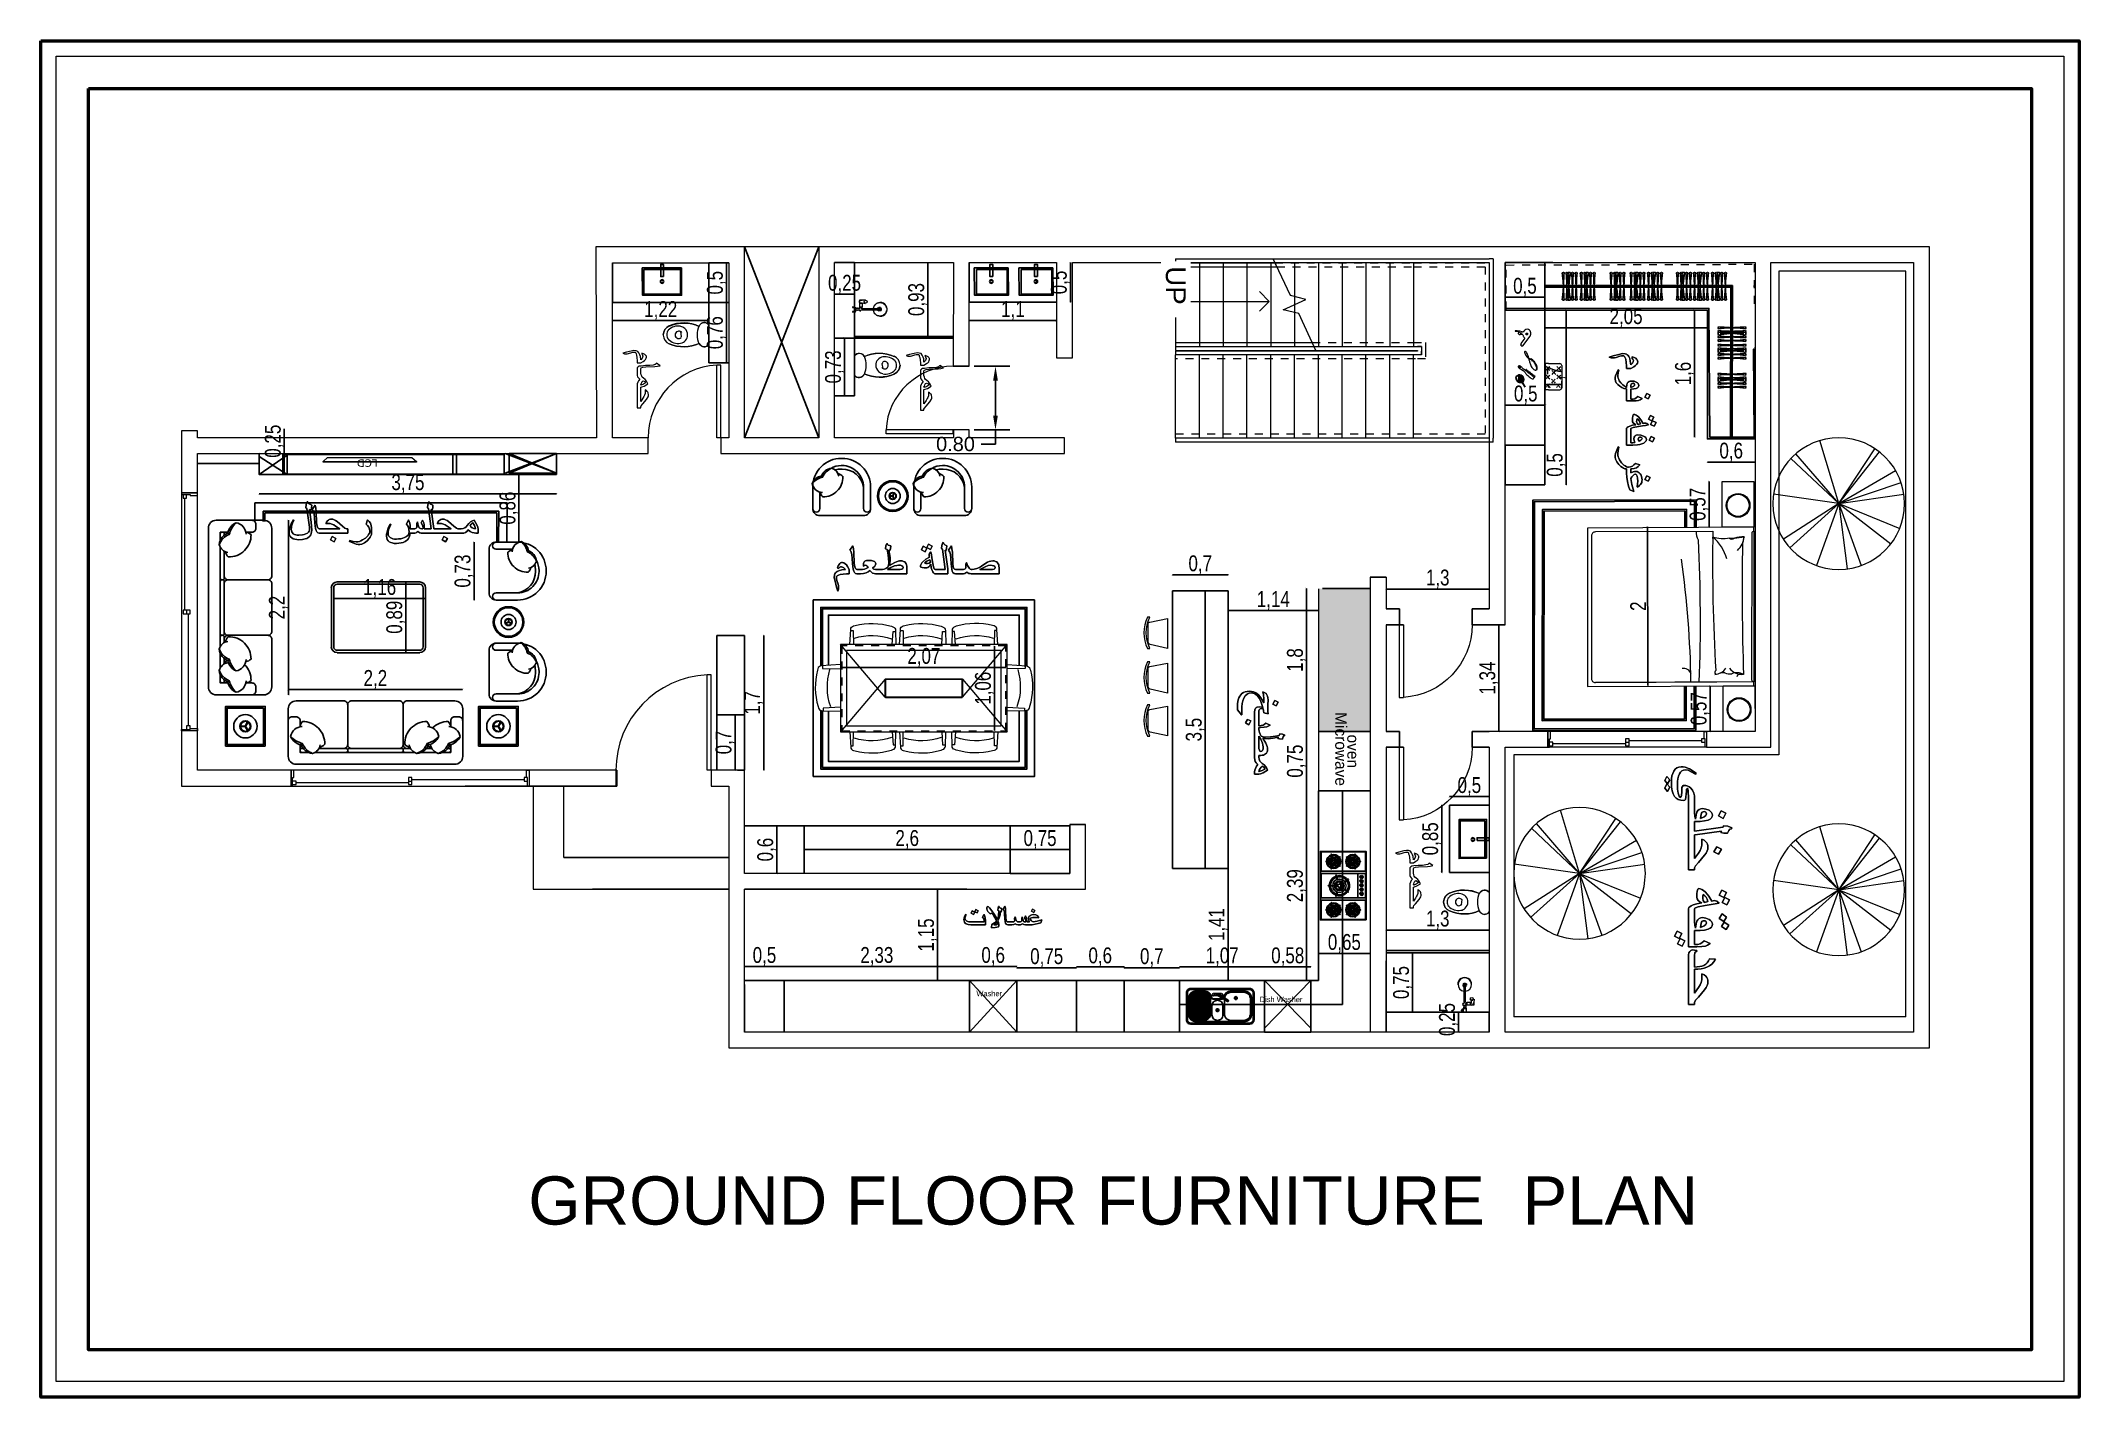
# Model space of a CAD drawing. Header units: inches. Extents: x -279 to 561, y -345 to 342.
# Drawn here: x -210.14 to -184.44, y -80.32 to -63.22 of the extents above; entities that cross this region are included whole.
import ezdxf

# ---------------------------------------------------------------- set-up
doc = ezdxf.new("R2010")
doc.units = ezdxf.units.IN
doc.header["$LTSCALE"] = 0.5
doc.header["$MEASUREMENT"] = 0
for name, pattern in [('DASHED2', [0.375, 0.25, -0.125]), ('HIDDEN', [0.375, 0.25, -0.125]), ('Overhead', [3.96875, 2.38125, -1.5875])]:
    doc.linetypes.add(name, pattern=pattern)
for name, color, linetype, lineweight in [('.', 14, 'Continuous', 9), ('A-DOOR', 31, 'Continuous', 18), ('A-FLOR-HRAL', 11, 'Continuous', 9), ('A-GLAZ', 151, 'Continuous', 9), ('es.writing', 144, 'Continuous', 9), ('farsh 2', 251, 'Continuous', 9), ('furniture', 1, 'Continuous', 13), ('furniture amr', 8, 'Continuous', 5), ('G-ANNO-HLIN', 5, 'Continuous', 50), ('L-PLNT', 71, 'Continuous', 9), ('outer walls', 144, 'Continuous', 30)]:
    doc.layers.add(name, color=color, linetype=linetype, lineweight=lineweight)
for name, color, linetype in [('0.dimins', 6, 'Continuous'), ('4', 146, 'Continuous'), ('8', 8, 'Continuous'), ('ac', 252, 'Continuous'), ('BATH', 252, 'Continuous'), ('CADER', 7, 'Continuous'), ('DIM_LINES', 7, 'Continuous'), ('Edges', 7, 'Continuous'), ('lcd', 146, 'Continuous'), ('NFURN', 245, 'Continuous'), ('PDF2_A-DETL', 7, 'Continuous'), ('PDF2_P-SANR-FIXT', 7, 'Continuous'), ('PDF2_PDF_MOBILIARIO', 7, 'Continuous'), ('PDF_A-WALL', 7, 'Continuous'), ('S-AX-ATT-sn-f', 255, 'Continuous'), ('S-DIM', 7, 'Continuous'), ('WAL', 7, 'Continuous'), ('Walls', 251, 'Continuous'), ('WINDOW', 140, 'Continuous')]:
    doc.layers.add(name, color=color, linetype=linetype)
doc.layers.add('axes', color=7, linetype='Continuous', true_color=0x6d504a)
for name, color, linetype, lineweight, true_color in [('extttt5', 7, 'Continuous', 9, 0x424242), ('kit', 7, 'Continuous', 30, 0x713d57), ('N-furn3', 7, 'Continuous', 13, 0x4b4225), ('reee', 7, 'Continuous', 9, 0x594d64)]:
    doc.layers.add(name, color=color, linetype=linetype, lineweight=lineweight, true_color=true_color)
doc.styles.add('Arial', font='arial.ttf', dxfattribs={"height": 250})
doc.styles.add('ROM', font='AGENCYR.TTF', dxfattribs={"width": 0.8})
doc.styles.get("Standard").update_dxf_attribs({"font": 'arial.ttf'})
doc.dimstyles.new('Copy(9) of ISO-25', dxfattribs={"dimtxt": 0.2, "dimasz": 0.02, "dimexe": 0.05, "dimexo": 0.05, "dimgap": 0.02, "dimtad": 1, "dimtxsty": 'ROM', "dimblk": 'ARCHTICK', "dimcen": 0.03, "dimse1": 1, "dimse2": 1, "dimclrd": 248, "dimclrt": 248, "dimadec": 0, "dimazin": 0, "dimtfac": 1, "dimtmove": 0, "dimatfit": 3, "dimldrblk": 'DOT', "dimfxl": 1, "dimarcsym": 0})
doc.dimstyles.get("Standard").update_dxf_attribs({"dimtxt": 0.18, "dimasz": 0.18, "dimexe": 0.18, "dimexo": 0.0625, "dimgap": 0.09, "dimtad": 0, "dimtih": 1, "dimtoh": 1, "dimzin": 0, "dimdsep": 46, "dimtxsty": 'Standard', "dimcen": 0.09, "dimadec": 0, "dimazin": 0, "dimtfac": 1, "dimtofl": 0, "dimtmove": 0, "dimatfit": 3, "dimfxl": 1, "dimtolj": 1, "dimtzin": 0, "dimarcsym": 0})

msp = doc.modelspace()

# ---------------------------------------------------------------- texts
msp.add_text('GROUND FLOOR FURNITURE  PLAN', height=0.60725).set_placement((-203.997, -78.141))
at = {"color": 251, "true_color": 0x636466}
for s, width, gutter_width, insert, char_height, attachment_point, rotation in [('\\pxqc;\\P\\pq*;{\\fAgency FB|b0|i0|c0|p34;Microwave}', 1.93695, 2.14, (-193.824, -72.612), 0.14554, 9, 270.0001), ('\\pxqc;\\P\\pq*;{\\fAgency FB|b0|i0|c0|p34;oven}', 1.93695, 2.14, (-193.672, -72.386), 0.14554, 9, 270.0001), ('\\pxqc;\\P\\pq*;{\\fAgency FB|b0|i0|c0|p34; Washer}', 0.90491, 1, (-198.023, -75.081), 0.06799, 3, 359.9999), ('\\pxqc;\\P\\pq*;{\\fAgency FB|b0|i0|c0|p34; Dish Washer}', 0.90632, 1.002, (-194.236, -75.155), 0.0681, 3, 359.9999)]:
    msp.add_mtext_dynamic_manual_height_columns(s, width=width, gutter_width=gutter_width, heights=[0], dxfattribs=dict(at, insert=insert, char_height=char_height, attachment_point=attachment_point, rotation=rotation))
at = {"layer": 'lcd', "insert": (-205.897, -68.493), "char_height": 0.09378, "width": 0.82386, "attachment_point": 7, "rotation": 180.158}
msp.add_mtext('{\\fVerdana|b0|i0|c0|p34;LCD}', dxfattribs=at)

# ---------------------------------------------------------------- blocks, each defined once
blk = doc.blocks.new('Top Rail Type - Top Rail_Internal_-360885-Level 1')
at = {"layer": 'A-FLOR-HRAL', "linetype": 'Overhead'}
for p, q in [((-5773, 20285), (-5692, 20285)), ((-5773, 20135), (-5773, 20285)), ((-5773, 18858), (-5773, 20135)), ((-5723, 20235), (-5692, 20235)), ((-5723, 20135), (-5723, 20235)), ((-5723, 18881), (-5723, 20135)), ((-5692, 20285), (-5567, 20285)), ((-5692, 20235), (-5617, 20235)), ((-5617, 20235), (-5617, 20160)), ((-5617, 20160), (-5617, 17135)), ((-5567, 20285), (-5567, 20160)), ((-5567, 20160), (-5567, 17135)), ((-5567, 17135), (-5617, 17135))]:
    blk.add_line(p, q, dxfattribs=at)
at = {"layer": 'A-FLOR-HRAL'}
for p, q in [((-5723, 18881), (-5773, 18858)), ((-5773, 17135), (-5773, 18858)), ((-5723, 17135), (-5723, 18881)), ((-5773, 17135), (-5723, 17135))]:
    blk.add_line(p, q, dxfattribs=at)
blk = doc.blocks.new('Top Rail Type - Top Rail_Internal_-360900-Level 1')
at = {"layer": 'A-FLOR-HRAL', "linetype": 'Overhead'}
for p, q in [((-6780, 21089), (-4568, 21089)), ((-6780, 20135), (-6780, 21089)), ((-4568, 21089), (-4568, 20435)), ((-6730, 21039), (-4618, 21039)), ((-6730, 20135), (-6730, 21039)), ((-4618, 21039), (-4618, 20435)), ((-4618, 20435), (-4618, 17135)), ((-4568, 20435), (-4568, 17135)), ((-6780, 18388), (-6780, 20135)), ((-6730, 18411), (-6730, 20135)), ((-4568, 17135), (-4618, 17135))]:
    blk.add_line(p, q, dxfattribs=at)
at = {"layer": 'A-FLOR-HRAL'}
for p, q in [((-6730, 18411), (-6780, 18388)), ((-6780, 17135), (-6780, 18388)), ((-6730, 17135), (-6730, 18411)), ((-6780, 17135), (-6730, 17135))]:
    blk.add_line(p, q, dxfattribs=at)
blk = doc.blocks.new('M_Single-Flush - 0915 x 2134mm-361688-Level 1')
at = {"layer": 'A-DOOR', "lineweight": 18}
for p, q in [((406, -100), (406, -1015)), ((458, -100), (406, -100)), ((458, -100), (458, -1015)), ((458, -1015), (406, -1015))]:
    blk.add_line(p, q, dxfattribs=at)
at = {"layer": 'A-DOOR'}
blk.add_arc((458, -100), 917, 180, 266.8107, dxfattribs=at)
blk = doc.blocks.new('Slider with Trim - 60_ x 48_ 2-364672-Level 1')
at = {"layer": 'A-GLAZ', "lineweight": 18}
for p, q in [((-1000, 100), (-980.95, 100)), ((-980.95, 100), (-980.95, -7.95)), ((-936.5, 36.5), (-980.95, 36.5)), ((-936.5, -7.95), (-936.5, 36.5)), ((-22.225, 14.275), (-936.5, 14.275)), ((22.225, 80.95), (-22.225, 80.95)), ((-22.225, 80.95), (-22.225, -7.95)), ((22.225, 36.5), (-22.225, 36.5)), ((22.225, -7.95), (22.225, 80.95)), ((22.225, 58.725), (936.5, 58.725)), ((980.95, 80.95), (936.5, 80.95)), ((936.5, 80.95), (936.5, 36.5)), ((936.5, 36.5), (980.95, 36.5)), ((1000, 100), (980.95, 100)), ((980.95, 100), (980.95, -7.95)), ((1000, -100), (1000, 100)), ((-968.25, -100), (-1000, -100)), ((-980.95, -7.95), (-968.25, -7.95)), ((-968.25, -7.95), (-968.25, -100)), ((-968.25, -7.95), (-936.5, -7.95)), ((-22.225, -7.95), (22.225, -7.95)), ((980.95, -7.95), (968.25, -7.95)), ((968.25, -7.95), (968.25, -100)), ((968.25, -100), (1000, -100))]:
    blk.add_line(p, q, dxfattribs=at)
blk = doc.blocks.new('M_RPC Tree - Deciduous - Golden Chain - 5_5 Meters 2-368056-Level 1')
at = {"layer": 'L-PLNT'}
for q in [(-265, 786), (-118, 822), (-651, 515), (-417, 717), (312, 769), (508, 656), (-693, 456), (780, 283), (-795, -239), (-629, -542), (-569, -605), (-118, -822), (823, 106), (448, -699), (556, -616), (781, -280)]:
    blk.add_line((0, 0), q, dxfattribs=at)
for start, end in [(360, 180), (180, 360)]:
    blk.add_arc((0, 0), 830, start, end, dxfattribs=at)
blk = doc.blocks.new('M_Single-Flush - 1_2 m-363465-Level 1')
at = {"layer": 'A-DOOR', "lineweight": 18}
for p, q in [((549, 100), (549, 1301)), ((600, 1301), (549, 1301)), ((600, 100), (600, 1301)), ((600, 100), (549, 100))]:
    blk.add_line(p, q, dxfattribs=at)
at = {"layer": 'A-DOOR'}
blk.add_arc((600, 100), 1202, 92.4324, 180, dxfattribs=at)
blk = doc.blocks.new('M_Single-Flush - 0915 x 2032mm-373215-Level 1')
at = {"layer": 'A-DOOR', "lineweight": 18}
for p, q in [((406, 100), (406, 1015)), ((458, 1015), (406, 1015)), ((458, 100), (458, 1015)), ((458, 100), (406, 100))]:
    blk.add_line(p, q, dxfattribs=at)
at = {"layer": 'A-DOOR'}
blk.add_arc((458, 100), 917, 93.1893, 180, dxfattribs=at)
blk = doc.blocks.new('ty')
at = {"layer": 'PDF2_P-SANR-FIXT', "lineweight": 18}
blk.add_lwpolyline([(-43656, 23235, -0.616087), (-43668, 23356, 0.604481), (-43657, 23234, 0.21441), (-43660, 22855, 0.294652), (-43550, 22782, -0.294652), (-43662, 22855, -0.214584)], format="xyb", close=True, dxfattribs=at)
for points in [[(-43437, 22855, -0.294652), (-43548, 22782, 0.294652), (-43437, 22855, 0.21441), (-43441, 23234, -0.214584), (-43437, 22855)], [(-43437, 23235, 0.616087), (-43425, 23356, -0.604481), (-43435, 23236)], [(-43495, 22843, 0.237716), (-43445, 23000, 0.146578), (-43470, 23053, 0.210543), (-43549, 23088, 0.368464), (-43654, 22998, 0.237716), (-43603, 22843)], [(-43584, 23005, 0.278202), (-43594, 22964, 0.737458), (-43505, 22962, 0.278182), (-43515, 23005)]]:
    blk.add_lwpolyline(points, format="xyb", dxfattribs=at)
blk.add_lwpolyline([(-43585, 23001), (-43579, 23012), (-43514, 23001), (-43525, 23012)], dxfattribs=at)
for centre, radius, start, end in [((-43549, 23495), 287, 246.8788, 293.1212), ((-43555, 22894), 68.3, 224.3956, 275.836), ((-43544, 22894), 68.3, 264.164, 315.6044)]:
    blk.add_arc(centre, radius, start, end, dxfattribs=at)
blk = doc.blocks.new('reg')
at = {"layer": 'PDF2_PDF_MOBILIARIO', "lineweight": 9}
for points in [[(-42737, 23192), (-42732, 23236), (-42732, 23247)], [(-42732, 23236), (-42732, 23269), (-42694, 23269), (-42694, 23236), (-42645, 23236), (-42645, 23263), (-42694, 23263)], [(-42732, 23269), (-42732, 23269)], [(-42732, 23247), (-42732, 23236), (-42732, 23247)], [(-42732, 23236), (-42732, 23236)], [(-42732, 23236), (-42732, 23236)], [(-42694, 23192), (-42699, 23236), (-42699, 23247)], [(-42694, 23269), (-42694, 23269)], [(-42694, 23247), (-42694, 23236), (-42694, 23247)], [(-42694, 23236), (-42694, 23236)], [(-42694, 23236), (-42694, 23236)], [(-42639, 23252), (-42639, 23263), (-42645, 23263)], [(-42634, 23236), (-42645, 23236)], [(-42639, 23356), (-42639, 23312)], [(-42639, 23263), (-42639, 23263)], [(-42601, 23356), (-42601, 23312), (-42634, 23312), (-42634, 23274)], [(-42634, 23307), (-42634, 23312)], [(-42634, 23307), (-42634, 23307)], [(-42634, 23307), (-42634, 23307)], [(-42634, 23301), (-42634, 23301)], [(-42634, 23290), (-42634, 23290)], [(-42634, 23236), (-42634, 23236)], [(-42606, 23274), (-42606, 23312)], [(-42606, 23307), (-42601, 23307)], [(-42606, 23301), (-42606, 23301)], [(-42606, 23290), (-42606, 23290)], [(-42584, 23345), (-42579, 23340), (-42590, 23318), (-42601, 23318), (-42584, 23350)], [(-42601, 23312), (-42601, 23312)], [(-42601, 23307), (-42601, 23307)], [(-42601, 23263), (-42601, 23263)], [(-42595, 23252), (-42595, 23263)], [(-42590, 23318), (-42584, 23318), (-42573, 23334), (-42579, 23340)], [(-42584, 23318), (-42584, 23318)], [(-42573, 23334), (-42573, 23334)], [(-42601, 23017), (-42601, 23001), (-42601, 22995), (-42606, 22995), (-42606, 22990), (-42612, 22990), (-42617, 22990), (-42623, 22990), (-42628, 22990), (-42628, 22995), (-42634, 22995), (-42634, 23001), (-42639, 23001), (-42639, 23017)], [(-42628, 23023), (-42628, 23023)]]:
    blk.add_lwpolyline(points, dxfattribs=at)
blk.add_lwpolyline([(-42688, 23249, 1.000041), (-42727, 23249, -1.000041)], format="xyb", close=True, dxfattribs=at)
for points in [[(-42628, 23230), (-42628, 23028, -0.132138), (-42628, 23031, -0.132077), (-42627, 23035)], [(-42620, 23024, 0.102039), (-42614, 23023, 0.102048), (-42609, 23025, 0.083815), (-42606, 23025, -0.132077), (-42606, 23023), (-42606, 23028), (-42606, 23230)], [(-42634, 23023), (-42634, 23028, 0.083601), (-42636, 23024)], [(-42632, 23027, 0.132223), (-42634, 23020, 0.132181), (-42632, 23013)], [(-42626, 23024, 0.083514), (-42623, 23020, 0.0763), (-42620, 23018, -0.0763), (-42623, 23020)], [(-42626, 23018, 0.083514), (-42623, 23015, 0.0763), (-42620, 23013, 0.102141), (-42614, 23012, 0.102048), (-42609, 23013, 0.076763), (-42606, 23014, 0.083514), (-42603, 23018)], [(-42623, 23031, 0.132077), (-42622, 23027, 0.083815), (-42620, 23025, 0.102141), (-42614, 23023, 0.102048), (-42609, 23024, 0.076763), (-42606, 23025, 0.132077), (-42606, 23031, -0.132077), (-42607, 23027)], [(-42614, 23001, 0.102173), (-42607, 23002, 0.160652), (-42598, 23010)], [(-42609, 23018, 0.0763), (-42606, 23020, 0.083514), (-42603, 23024)], [(-42597, 23013, 0.132223), (-42595, 23020, 0.132181), (-42597, 23027)]]:
    blk.add_lwpolyline(points, format="xyb", dxfattribs=at)
for centre in [(-42707, 23189), (-42614, 23255)]:
    blk.add_circle(centre, 19.1, dxfattribs=at)
for centre, radius, start, end in [((-42707, 23249), 19.1, 359.9976, 180.0024), ((-42707, 23249), 19.1, 359.9976, 180.0024), ((-42707, 23249), 19.1, 359.9976, 180.0024), ((-42707, 23189), 19.1, 4.2734, 175.7266), ((-42500, 23359), 139, 180.2697, 192.8434), ((-42614, 23255), 24.6, 34.2862, 145.7138), ((-42620, 23299), 8.2, 140.395, 219.605), ((-42609, 23299), 8.2, 320.395, 39.605), ((-42637, 23354), 52.5, 312.8392, 315.2551), ((-42617, 23006), 87.7, 176.109, 3.891), ((-42619, 23009), 85, 96.0808, 81.3473), ((-42614, 23020), 19.1, 210.8546, 247.3613), ((-42620, 23025), 8.2, 180.199, 210.2947), ((-42620, 23036), 8.16, 135.0093, 154.1961), ((-42614, 23025), 19.1, 246.7731, 270.1112), ((-42614, 23031), 8.2, 0.0003, 30.1097), ((-42614, 23031), 13.7, 30.0613, 40.647), ((-42615, 23014), 19.8, 49.23, 51.5116), ((-42614, 23014), 19.1, 30.2224, 49.339)]:
    blk.add_arc(centre, radius, start, end, dxfattribs=at)
blk = doc.blocks.new('e')
at = {"ltscale": 0.03}
blk.add_lwpolyline([(-188.423, -158.449, -0.414214), (-188.523, -158.549), (-189.123, -158.549, -0.414214), (-189.173, -158.499, -0.414214), (-189.223, -158.549), (-189.823, -158.549, -0.414214), (-189.873, -158.499, -0.414214), (-189.923, -158.549), (-190.523, -158.549, -0.414214), (-190.623, -158.449), (-190.623, -157.849, -0.414214), (-190.523, -157.749), (-188.523, -157.749, -0.414214), (-188.423, -157.849)], format="xyb", close=True, dxfattribs=at)
for points in [[(-190.591, -158.099, -0.14773), (-190.445, -158.013, -0.213343), (-190.316, -157.887)], [(-190.448, -158.225, -0.356772), (-190.591, -158.099, -0.249542), (-190.461, -157.995)], [(-190.367, -157.899), (-190.473, -157.899), (-190.473, -157.997, -0.414352)], [(-190.434, -157.949), (-190.453, -157.949, -0.414214), (-190.473, -157.929), (-190.473, -157.919, -0.414214), (-190.453, -157.899)], [(-190.465, -158.006, -0.306663), (-190.316, -157.887, -0.30633), (-190.218, -157.996)], [(-190.453, -157.899), (-190.367, -157.899, -0.414469)], [(-190.321, -158.099, -0.14773), (-190.175, -158.013, -0.213343), (-190.046, -157.887)], [(-190.178, -158.225, -0.356772), (-190.321, -158.099, -0.249542), (-190.192, -157.995)], [(-190.284, -157.899), (-190.098, -157.899, -0.414747)], [(-190.165, -157.949), (-190.234, -157.949, -0.414599)], [(-190.186, -157.981, 0.071865), (-190.228, -157.962)], [(-190.203, -158.222, 0.165541), (-190.172, -158.288, 0.425989), (-189.892, -158.001, 0.121523), (-189.958, -157.962)], [(-190.196, -158.006, -0.306663), (-190.046, -157.887, -0.30633), (-189.949, -157.996)], [(-190.015, -157.899), (-189.893, -157.899, -0.414214), (-189.873, -157.919), (-189.873, -157.929, -0.414214), (-189.893, -157.949), (-189.965, -157.949, -0.126313)], [(-189.923, -157.949, -0.414214), (-189.873, -157.999), (-189.873, -158.499, -0.41732)], [(-189.823, -157.949, 0.414214), (-189.873, -157.999)], [(-189.223, -157.949, -0.414214), (-189.173, -157.999)], [(-188.761, -157.899), (-189.153, -157.899, 0.414214), (-189.173, -157.919), (-189.173, -157.929, 0.414214), (-189.153, -157.949), (-188.811, -157.949, 0.412652)], [(-189.123, -157.949, 0.414214), (-189.173, -157.999), (-189.173, -158.499, 0.415249)], [(-188.573, -158.222, -0.165541), (-188.603, -158.288, -0.425989), (-188.884, -158.001, -0.121523), (-188.818, -157.962)], [(-188.58, -158.006, 0.306663), (-188.73, -157.887, 0.30633), (-188.827, -157.996)], [(-188.454, -158.099, 0.14773), (-188.601, -158.013, 0.213343), (-188.73, -157.887)], [(-188.593, -157.899), (-188.678, -157.899, 0.412535)], [(-188.611, -157.949), (-188.593, -157.949, 0.414214), (-188.573, -157.929), (-188.573, -157.919, 0.414214), (-188.593, -157.899)], [(-188.598, -158.225, 0.356772), (-188.454, -158.099, 0.249542), (-188.584, -157.995)], [(-190.473, -158.222), (-190.473, -158.299, -0.414214), (-190.523, -158.349), (-190.573, -158.349, -0.414214), (-190.623, -158.299)], [(-190.473, -158.222, 0.165541), (-190.442, -158.288, 0.200231), (-190.243, -158.207)], [(-188.423, -158.299, -0.414214), (-188.473, -158.349), (-188.523, -158.349, -0.414214), (-188.573, -158.299), (-188.573, -158.222)]]:
    blk.add_lwpolyline(points, format="xyb")
for points in [[(-190.098, -157.899), (-190.284, -157.899)], [(-188.761, -157.899), (-190.015, -157.899)], [(-188.573, -157.997), (-188.573, -157.899), (-188.678, -157.899)]]:
    blk.add_lwpolyline(points)
blk.add_lwpolyline([(-189.853, -157.899), (-189.193, -157.899, -0.414214), (-189.173, -157.919), (-189.173, -157.929, -0.414214), (-189.193, -157.949), (-189.853, -157.949, -0.414214), (-189.873, -157.929), (-189.873, -157.919, -0.414214)], format="xyb", close=True)
blk = doc.blocks.new('se')
for p, q in [((-190.974, -158.221), (-191.035, -158.257)), ((-190.971, -158.227), (-191.032, -158.262)), ((-190.976, -158.224), (-190.976, -158.154)), ((-190.974, -158.227), (-190.913, -158.262)), ((-190.971, -158.221), (-190.91, -158.257)), ((-190.969, -158.224), (-190.969, -158.154))]:
    blk.add_line(p, q)
at = {"ltscale": 0.03}
blk.add_lwpolyline([(-191.223, -158.474), (-190.723, -158.474), (-190.723, -157.974), (-191.223, -157.974)], close=True, dxfattribs=at)
blk.add_lwpolyline([(-190.743, -158.454), (-191.203, -158.454), (-191.203, -157.994), (-190.743, -157.994)], close=True)
for radius in [0.147, 0.0706, 0.0633]:
    blk.add_circle((-190.973, -158.224), radius)
blk = doc.blocks.new('_ArchTick')
at = {"color": 0, "linetype": 'ByBlock', "const_width": 0.15}
blk.add_lwpolyline([(-0.5, -0.5), (0.5, 0.5)], dxfattribs=at)
blk = doc.blocks.new('*D54')
at = {"layer": 'Defpoints', "color": 0, "transparency": 16777216}
for p in [(-207.389, -68.44), (-207.073, -68.44), (-207.389, -68.687)]:
    blk.add_point(p, dxfattribs=at)
at = {"layer": 'WAL', "color": 248, "lineweight": -2, "transparency": 16777216}
for p, q in [((-207.073, -68.44), (-207.073, -68.112)), ((-207.073, -68.687), (-207.073, -68.44))]:
    blk.add_line(p, q, dxfattribs=at)
at = {"layer": 'WAL', "color": 248, "lineweight": -2, "transparency": 16777216, "xscale": 0.02, "yscale": 0.02, "zscale": 0.02}
for p, rotation in [((-207.073, -68.44), 90), ((-207.073, -68.687), 270)]:
    blk.add_blockref('_ArchTick', p, dxfattribs=dict(at, rotation=rotation))
at = {"layer": 'WAL', "color": 248, "transparency": 16777216, "insert": (-207.2, -68.266), "char_height": 0.2, "attachment_point": 5, "rotation": 90, "style": 'ROM'}
blk.add_mtext('0,25', dxfattribs=at)
blk = doc.blocks.new('_DOT')
at = {"color": 0, "linetype": 'ByBlock'}
blk.add_line((-0.5, 0), (-1, 0), dxfattribs=at)
at = {"color": 0, "linetype": 'ByBlock', "const_width": 0.5}
blk.add_lwpolyline([(-0.25, 0, 1), (0.25, 0, 1)], format="xyb", close=True, dxfattribs=at)
blk = doc.blocks.new('hjohjlo')
at = {"layer": 'furniture'}
blk.add_line((98.273, 51.264, 0), (98.272, 51.773, 0), dxfattribs=at)
at = {"layer": 'furniture', "color": 16, "elevation": 0}
blk.add_lwpolyline([(98.273, 51.264), (98.273, 52.464), (98.283, 52.464), (98.283, 51.264)], close=True, dxfattribs=at)
at = {"layer": 'furniture amr', "color": 56, "lineweight": 5}
for p, q in [((98.332, 52.407), (98.283, 52.464, 0)), ((98.332, 52.407), (98.332, 51.321)), ((98.332, 51.321), (98.283, 51.264, 0))]:
    blk.add_line(p, q, dxfattribs=at)
at = {"layer": 'lcd', "insert": (98.311, 51.764), "char_height": 0.09574, "width": 0.8411, "attachment_point": 7, "rotation": 90.153}
blk.add_mtext('{\\fVerdana|b0|i0|c0|p34;LCD}', dxfattribs=at)
blk = doc.blocks.new('g')
at = {"ltscale": 0.03}
blk.add_lwpolyline([(5621.045, 2263.083), (5621.045, 2262.808, 0.414214), (5621.135, 2262.718), (5621.406, 2262.718, 0.414214), (5621.766, 2263.079), (5621.766, 2263.083), (5621.766, 2263.088, 0.414214), (5621.406, 2263.448), (5621.135, 2263.448, 0.414214), (5621.045, 2263.358), (5621.045, 2263.083)], format="xyb", dxfattribs=at)
for points in [[(5621.342, 2263.358), (5621.135, 2263.358, -0.414214), (5621.09, 2263.403), (5621.09, 2263.403, -0.414214), (5621.135, 2263.448)], [(5621.337, 2263.327, -0.356772), (5621.451, 2263.456, -0.249542), (5621.545, 2263.339, 9.61688)], [(5621.451, 2263.456, -0.14773), (5621.529, 2263.324, -0.213343), (5621.642, 2263.208, -0.178662)], [(5621.34, 2263.349, 0.165541), (5621.281, 2263.321, 0.425989), (5621.539, 2263.068, 0.121523), (5621.574, 2263.128, -7.115464)], [(5621.535, 2263.342, -0.306663), (5621.642, 2263.208, -0.30633), (5621.544, 2263.12, 0.872847)], [(5621.621, 2263.165, -0.072384), (5621.631, 2263.088), (5621.631, 2263.083)], [(5621.64, 2263.222, -0.130591), (5621.676, 2263.088), (5621.676, 2263.083)], [(5621.406, 2262.808, 0.372719), (5621.631, 2263.079), (5621.631, 2263.083)], [(5621.406, 2262.808, 0.414214), (5621.676, 2263.079), (5621.676, 2263.083)], [(5621.406, 2262.808), (5621.135, 2262.808, 0.414214), (5621.09, 2262.763), (5621.09, 2262.763, 0.414214), (5621.135, 2262.718)]]:
    blk.add_lwpolyline(points, format="xyb")
blk = doc.blocks.new('er')
at = {"ltscale": 0.03}
for p, q in [((-187.92, -158.888), (-187.981, -158.923)), ((-187.917, -158.893), (-187.978, -158.929)), ((-187.921, -158.891), (-187.921, -158.82)), ((-187.92, -158.893), (-187.859, -158.929)), ((-187.917, -158.888), (-187.856, -158.923)), ((-187.915, -158.891), (-187.915, -158.82))]:
    blk.add_line(p, q, dxfattribs=at)
for radius in [0.3, 0.147, 0.0706, 0.0633]:
    blk.add_circle((-187.918, -158.891), radius, dxfattribs=at)
blk.add_circle((-187.918, -158.891), 0.28)
blk = doc.blocks.new('*D204')
at = {"layer": 'Defpoints', "color": 0, "transparency": 16777216}
for p in [(-204.3, -68.682), (-204.114, -68.682), (-204.267, -69.537)]:
    blk.add_point(p, dxfattribs=at)
at = {"layer": 'WAL', "color": 248, "lineweight": -2, "transparency": 16777216}
blk.add_line((-204.114, -69.537), (-204.114, -68.682), dxfattribs=at)
at = {"layer": 'WAL', "color": 248, "lineweight": -2, "transparency": 16777216, "xscale": 0.02, "yscale": 0.02, "zscale": 0.02}
for p, rotation in [((-204.114, -68.682), 90), ((-204.114, -69.537), 270)]:
    blk.add_blockref('_ArchTick', p, dxfattribs=dict(at, rotation=rotation))
at = {"layer": 'WAL', "color": 248, "transparency": 16777216, "insert": (-204.241, -69.11), "char_height": 0.2, "attachment_point": 5, "rotation": 90, "style": 'ROM'}
blk.add_mtext('0,86', dxfattribs=at)
blk = doc.blocks.new('gt')
at = {"color": 0}
for p, q in [((-190.471, -159.234), (-190.471, -158.491)), ((-190.441, -159.234), (-190.441, -158.491)), ((-190.397, -158.417), (-189.357, -158.417)), ((-190.397, -158.447), (-189.357, -158.447)), ((-189.312, -158.491), (-189.312, -159.234)), ((-189.282, -158.491), (-189.282, -159.234)), ((-189.357, -159.279), (-190.397, -159.279)), ((-189.357, -159.309), (-190.397, -159.309))]:
    blk.add_line(p, q, dxfattribs=at)
for centre, radius, start, end in [((-190.397, -158.491), 0.0743, 90, 180), ((-190.397, -158.491), 0.0446, 90, 180), ((-189.357, -158.491), 0.0743, 360, 90), ((-189.357, -158.491), 0.0446, 360, 90), ((-190.397, -159.234), 0.0743, 180, 270), ((-190.397, -159.234), 0.0446, 180, 270), ((-189.357, -159.234), 0.0743, 270, 0), ((-189.357, -159.234), 0.0446, 270, 0)]:
    blk.add_arc(centre, radius, start, end, dxfattribs=at)
blk = doc.blocks.new('ddryry')
at = {"layer": 'BATH', "ltscale": 0.8}
blk.add_lwpolyline([(59.673, -7.332), (59.673, -6.365), (59.441, -6.365), (59.441, -7.332)], close=True, dxfattribs=at)
at = {"layer": 'extttt5', "color": 251, "ltscale": 0.8}
blk.add_lwpolyline([(59.669, -7.336), (59.669, -6.361), (59.444, -6.361), (59.444, -7.336)], close=True, dxfattribs=at)
at = {"layer": 'farsh 2', "color": 29, "linetype": 'DASHED2', "ltscale": 0.3, "true_color": 0x4f3327}
blk.add_lwpolyline([(59.022, -7.884), (59.022, -5.814), (60.092, -5.814), (60.092, -7.884)], close=True, dxfattribs=at)
at = {"layer": 'N-furn3', "color": 19, "ltscale": 0.8, "true_color": 0x332119}
for p, q in [((59.669, -6.361), (59.007, -5.799)), ((59.444, -6.361), (60.107, -5.799)), ((59.669, -7.336), (59.007, -7.899)), ((59.444, -7.336), (60.107, -7.899))]:
    blk.add_line(p, q, dxfattribs=at)
for points in [[(59.007, -7.899), (59.007, -5.799), (60.107, -5.799), (60.107, -7.899)], [(59.082, -7.824), (59.082, -5.874), (60.032, -5.874), (60.032, -7.824)]]:
    blk.add_lwpolyline(points, close=True, dxfattribs=at)
at = {"layer": 'N-furn3', "ltscale": 0.8}
blk.add_lwpolyline([(59.479, -7.504), (59.479, -7.504)], close=True, dxfattribs=at)
at = {"layer": 'reee'}
for points in [[(59.259, -5.799), (59.275, -5.555, -0.320293), (59.311, -5.511), (59.331, -5.506, -0.134131), (59.788, -5.515), (59.808, -5.522, -0.320293), (59.842, -5.567), (59.847, -5.799)], [(59.277, -5.569), (59.306, -5.57, -0.401286), (59.308, -5.571), (59.313, -5.799)], [(59.794, -5.799), (59.808, -5.582, -0.401286), (59.81, -5.581), (59.843, -5.581)], [(59.007, -5.914), (58.816, -5.927, 0.320293), (58.772, -5.962), (58.767, -5.982, 0.134131), (58.776, -6.44), (58.783, -6.459, 0.320293), (58.828, -6.493), (59.007, -6.497)], [(58.83, -5.929), (58.831, -5.958, 0.401286), (58.832, -5.959), (59.007, -5.963)], [(60.107, -5.914), (60.298, -5.927, -0.320293), (60.342, -5.962), (60.347, -5.982, -0.134131), (60.337, -6.44), (60.331, -6.459, -0.320293), (60.286, -6.493), (60.107, -6.497)], [(60.283, -5.929), (60.283, -5.958, -0.401286), (60.282, -5.959), (60.107, -5.963)], [(59.007, -6.54), (58.816, -6.553, 0.320293), (58.772, -6.589), (58.767, -6.609, 0.134131), (58.776, -7.066), (58.783, -7.086, 0.320293), (58.828, -7.12), (59.007, -7.124)], [(58.83, -6.555), (58.831, -6.584, 0.401286), (58.832, -6.586), (59.007, -6.59)], [(59.007, -6.449), (58.843, -6.46, 0.401286), (58.842, -6.461), (58.843, -6.495)], [(60.107, -6.449), (60.271, -6.46, -0.401286), (60.272, -6.461), (60.271, -6.495)], [(60.107, -6.54), (60.298, -6.553, -0.320293), (60.342, -6.589), (60.347, -6.609, -0.134131), (60.337, -7.066), (60.331, -7.086, -0.320293), (60.286, -7.12), (60.107, -7.124)], [(60.283, -6.555), (60.283, -6.584, -0.401286), (60.282, -6.586), (60.107, -6.59)], [(59.007, -7.076), (58.843, -7.086, 0.401286), (58.842, -7.088), (58.843, -7.121)], [(60.107, -7.076), (60.271, -7.086, -0.401286), (60.272, -7.088), (60.271, -7.121)], [(59.007, -7.783), (58.816, -7.771, -0.320293), (58.772, -7.735), (58.767, -7.715, -0.134131), (58.776, -7.258), (58.783, -7.238, -0.320293), (58.828, -7.204), (59.007, -7.2)], [(59.007, -7.248), (58.843, -7.237, -0.401286), (58.842, -7.236), (58.843, -7.202)], [(60.107, -7.783), (60.298, -7.771, 0.320293), (60.342, -7.735), (60.347, -7.715, 0.134131), (60.337, -7.258), (60.331, -7.238, 0.320293), (60.286, -7.204), (60.107, -7.2)], [(60.107, -7.248), (60.271, -7.237, 0.401286), (60.272, -7.236), (60.271, -7.202)], [(58.83, -7.768), (58.831, -7.739, -0.401286), (58.832, -7.738), (59.007, -7.734)], [(59.259, -7.899), (59.275, -8.143, 0.320293), (59.311, -8.186), (59.331, -8.192, 0.134131), (59.788, -8.182), (59.808, -8.176, 0.320293), (59.842, -8.13), (59.847, -7.899)], [(59.277, -8.128), (59.306, -8.127, 0.401286), (59.308, -8.126), (59.313, -7.899)], [(59.794, -7.899), (59.808, -8.115, 0.401286), (59.81, -8.117), (59.843, -8.116)], [(60.283, -7.768), (60.283, -7.739, 0.401286), (60.282, -7.738), (60.107, -7.734)]]:
    blk.add_lwpolyline(points, format="xyb", dxfattribs=at)
for centre, start, end in [((59.541, -6.386), 70.6278, 106.8987), ((59.647, -6.192), 163.1013, 199.3722), ((59.466, -6.192), 340.6278, 16.8987), ((59.647, -6.819), 163.1013, 199.3722), ((59.466, -6.819), 340.6278, 16.8987), ((59.647, -7.505), 160.6278, 196.8987), ((59.466, -7.505), 343.1013, 19.3722), ((59.541, -7.311), 253.1013, 289.3722)]:
    blk.add_arc(centre, 0.754, start, end, dxfattribs=at)
blk = doc.blocks.new('YTRYTRYRT')
at = {"layer": 'NFURN', "color": 148, "elevation": 0}
blk.add_lwpolyline([(-674.857, 304.292), (-677.085, 304.292), (-677.085, 307.081), (-674.857, 307.081)], close=True, dxfattribs=at)
for points in [[(-676.252, 304.387), (-676.99, 304.387), (-676.99, 306.986), (-676.252, 306.986)], [(-676.254, 304.407), (-676.97, 304.407), (-676.97, 306.966), (-676.241, 306.966)], [(-675.69, 306.986), (-674.952, 306.986), (-674.952, 304.387), (-675.69, 304.387)], [(-675.686, 306.966), (-674.972, 306.966), (-674.972, 304.407), (-675.686, 304.407)], [(-676.259, 304.484), (-676.893, 304.484), (-676.893, 306.889), (-676.259, 306.889)], [(-675.685, 306.889), (-675.049, 306.889), (-675.049, 304.484), (-675.685, 304.484)]]:
    blk.add_lwpolyline(points, dxfattribs=at)
at = {"xscale": -1, "rotation": 180}
blk.add_blockref('ddryry', (-735.528, 298.838, 0), dxfattribs=at)
blk = doc.blocks.new('45654645')
at = {"layer": 'es.writing', "color": 250, "lineweight": 5}
for p, q in [((169.39, 5.344), (169.395, 7.243)), ((169.395, 7.243), (171.395, 7.248)), ((169.418, 5.374), (169.424, 7.213)), ((169.395, 7.195), (169.395, 7.195))]:
    blk.add_line(p, q, dxfattribs=at)
at = {"layer": 'es.writing', "color": 251, "lineweight": 5}
blk.add_lwpolyline([(169.39, 5.344), (169.39, 5.294), (171.49, 5.299), (171.495, 7.298), (169.395, 7.293), (169.395, 7.243)], dxfattribs=at)
at = {"layer": 'es.writing', "color": 250, "lineweight": 5}
for points in [[(169.908, 5.345), (171.39, 5.349, 0.414214), (171.44, 5.399), (171.445, 7.198, 0.414214), (171.395, 7.248), (169.862, 7.244)], [(170.118, 5.345, 0.158016), (170.095, 5.453, -0.021768), (170.089, 7.245, -0.039296)]]:
    blk.add_lwpolyline(points, format="xyb", dxfattribs=at)
for centre, radius, start, end in [((169.394, 7.213), 0.0301, 0.2117, 86.7092), ((183.003, 7.418), 12.815, 180.7953, 187.7209), ((169.554, 7.206), 0.0635, 244.2131, 335.4877), ((169.547, 6.955), 0.194, 36.7102, 96.0291), ((139.251, 6.175), 30.291, 358.72, 1.8416), ((169.61, 7.305), 0.177, 241.9128, 291.8374), ((169.698, 6.974), 0.168, 67.1561, 97.6759), ((169.904, 6.956), 0.194, 94.4573, 143.568), ((169.778, 7.312), 0.183, 265.3624, 286.3692), ((169.856, 7.125), 0.0331, 306.2928, 38.5394), ((147.333, 5.803), 22.58, 358.8367, 3.2884), ((170.282, 7.17), 0.0982, 197.5764, 281.4777), ((170.259, 5.833), 0.543, 194.9069, 230.1381), ((169.758, 5.399), 0.245, 130.558, 176.1262), ((169.241, 5.527), 0.295, 337.657, 354.4061), ((169.538, 5.723), 0.308, 265.444, 288.8333), ((169.779, 3.8), 1.636, 94.949, 99.3283), ((169.668, 5.398), 0.0446, 44.6127, 132.3105), ((169.598, 3.069), 2.362, 87.5297, 89.0268), ((169.776, 4.939), 0.496, 74.1635, 98.8462), ((169.667, 5.398), 0.245, 4.1521, 8.4808), ((171.678, 5.684), 1.787, 187.9977, 188.6154), ((169.388, 5.374), 0.0301, 273.5691, 0.0666)]:
    blk.add_arc(centre, radius, start, end, dxfattribs=at)
blk = doc.blocks.new('*D37')
at = {"layer": '0.dimins', "color": 248, "lineweight": -2, "transparency": 16777216}
blk.add_line((122.199, 22.175), (122.199, 24.175), dxfattribs=at)
at = {"layer": 'Defpoints', "color": 0, "transparency": 16777216}
for p in [(122.199, 24.175), (122.51, 24.175), (122.487, 22.175)]:
    blk.add_point(p, dxfattribs=at)
at = {"layer": '0.dimins', "color": 248, "lineweight": -2, "transparency": 16777216, "xscale": 0.02, "yscale": 0.02, "zscale": 0.02}
for p, rotation in [((122.199, 24.175), 90), ((122.199, 22.175), 270)]:
    blk.add_blockref('_ArchTick', p, dxfattribs=dict(at, rotation=rotation))
at = {"layer": '0.dimins', "color": 248, "transparency": 16777216, "insert": (122.079, 23.175), "char_height": 0.2, "attachment_point": 5, "rotation": 90, "style": 'ROM'}
blk.add_mtext('2', dxfattribs=at)
blk = doc.blocks.new('cdscvf')
at = {"layer": 'ac', "color": 18, "linetype": 'Continuous', "true_color": 0x000000}
for p, q in [((40.308, -3.405), (40.308, -3.105)), ((40.355, -3.405), (40.355, -3.105)), ((40.355, -3.405), (40.355, -3.105)), ((40.355, -3.405), (40.355, -3.105)), ((40.401, -3.405), (40.401, -3.105)), ((40.424, -3.405), (40.424, -3.105)), ((40.47, -3.405), (40.47, -3.105)), ((40.47, -3.405), (40.47, -3.105)), ((40.47, -3.405), (40.47, -3.105))]:
    blk.add_line(p, q, dxfattribs=at)
for centre, radius, start, end in [((40.308, -3.105), 0.025, 57.0785, 122.9215), ((39.383, -3.223), 0.923, 359.9511, 8.641), ((41.234, -3.223), 0.923, 171.359, 180.0489), ((40.355, -3.105), 0.025, 57.0785, 122.9215), ((40.355, -3.105), 0.025, 57.0785, 122.9215), ((40.355, -3.105), 0.025, 57.0785, 122.9215), ((39.429, -3.223), 0.923, 359.9511, 8.641), ((39.429, -3.223), 0.923, 359.9511, 8.641), ((39.429, -3.223), 0.923, 359.9511, 8.641), ((41.28, -3.223), 0.923, 171.359, 180.0489), ((41.28, -3.223), 0.923, 171.359, 180.0489), ((41.28, -3.223), 0.923, 171.359, 180.0489), ((40.397, -3.122), 0.0425, 64.8975, 115.1025), ((39.465, -3.282), 0.935, 3.5897, 12.2214), ((41.327, -3.223), 0.923, 171.359, 180.0489), ((40.424, -3.105), 0.025, 57.0785, 122.9215), ((39.498, -3.223), 0.923, 359.9511, 8.641), ((41.349, -3.223), 0.923, 171.359, 180.0489), ((40.47, -3.105), 0.025, 57.0785, 122.9215), ((40.47, -3.105), 0.025, 57.0785, 122.9215), ((40.47, -3.105), 0.025, 57.0785, 122.9215), ((39.545, -3.223), 0.923, 359.9511, 8.641), ((39.545, -3.223), 0.923, 359.9511, 8.641), ((39.545, -3.223), 0.923, 359.9511, 8.641), ((41.396, -3.223), 0.923, 171.359, 180.0489), ((41.396, -3.223), 0.923, 171.359, 180.0489), ((41.396, -3.223), 0.923, 171.359, 180.0489), ((39.383, -3.287), 0.923, 351.359, 0.0489), ((41.234, -3.287), 0.923, 179.9511, 188.641), ((39.429, -3.287), 0.923, 351.359, 0.0489), ((39.429, -3.287), 0.923, 351.359, 0.0489), ((39.429, -3.287), 0.923, 351.359, 0.0489), ((41.28, -3.287), 0.923, 179.9511, 188.641), ((41.28, -3.287), 0.923, 179.9511, 188.641), ((41.28, -3.287), 0.923, 179.9511, 188.641), ((39.465, -3.228), 0.935, 347.7786, 356.4103), ((41.327, -3.287), 0.923, 179.9511, 188.641), ((39.498, -3.287), 0.923, 351.359, 0.0489), ((41.349, -3.287), 0.923, 179.9511, 188.641), ((39.545, -3.287), 0.923, 351.359, 0.0489), ((39.545, -3.287), 0.923, 351.359, 0.0489), ((39.545, -3.287), 0.923, 351.359, 0.0489), ((41.396, -3.287), 0.923, 179.9511, 188.641), ((41.396, -3.287), 0.923, 179.9511, 188.641), ((41.396, -3.287), 0.923, 179.9511, 188.641), ((40.308, -3.405), 0.025, 237.0785, 302.9215), ((40.355, -3.405), 0.025, 237.0785, 302.9215), ((40.355, -3.405), 0.025, 237.0785, 302.9215), ((40.355, -3.405), 0.025, 237.0785, 302.9215), ((40.397, -3.387), 0.0425, 244.8975, 295.1025), ((40.424, -3.405), 0.025, 237.0785, 302.9215), ((40.47, -3.405), 0.025, 237.0785, 302.9215), ((40.47, -3.405), 0.025, 237.0785, 302.9215), ((40.47, -3.405), 0.025, 237.0785, 302.9215)]:
    blk.add_arc(centre, radius, start, end, dxfattribs=at)
blk = doc.blocks.new('e7y')
at = {"layer": 'outer walls', "color": 250, "lineweight": 5}
for p, q in [((100.868, -170.552), (100.81, -170.517)), ((100.872, -170.545), (100.815, -170.51)), ((100.87, -170.549), (100.818, -170.517))]:
    blk.add_line(p, q, dxfattribs=at)
for points in [[(101.074, -170.597), (101.074, -170.597), (101.069, -170.599), (101.065, -170.599), (101.06, -170.596), (101.06, -170.596), (101.055, -170.592), (101.051, -170.587), (101.047, -170.582), (101.047, -170.582), (101.043, -170.576), (101.04, -170.57), (101.037, -170.565), (101.037, -170.565), (101.035, -170.56), (101.033, -170.557), (101.033, -170.556), (101.033, -170.556), (101.021, -170.538), (101.011, -170.527), (101.005, -170.52), (101.005, -170.52), (100.999, -170.517), (100.994, -170.513), (100.988, -170.509), (100.988, -170.509), (100.981, -170.504), (100.974, -170.497), (100.965, -170.489), (100.965, -170.489), (100.956, -170.479), (100.947, -170.47), (100.939, -170.46), (100.939, -170.46), (100.931, -170.45), (100.925, -170.44), (100.919, -170.431), (100.919, -170.431), (100.915, -170.422), (100.914, -170.416), (100.915, -170.411), (100.915, -170.411), (100.917, -170.408), (100.921, -170.405), (100.927, -170.4), (100.927, -170.4), (100.934, -170.394), (100.941, -170.39), (100.947, -170.386), (100.947, -170.386), (100.949, -170.387), (100.95, -170.388), (100.95, -170.39), (100.937, -170.401), (100.941, -170.406), (100.955, -170.397), (100.955, -170.397), (100.956, -170.397), (100.957, -170.397), (100.957, -170.398), (100.957, -170.398), (100.958, -170.399), (100.958, -170.4), (100.958, -170.401), (100.946, -170.412), (100.951, -170.418), (100.964, -170.409), (100.964, -170.409), (100.967, -170.409), (100.968, -170.41), (100.967, -170.413), (100.955, -170.424), (100.961, -170.431), (100.974, -170.421), (100.974, -170.421), (100.976, -170.422), (100.977, -170.423), (100.977, -170.426), (100.965, -170.436), (100.969, -170.442), (100.983, -170.433), (100.983, -170.433), (100.985, -170.434), (100.986, -170.435), (100.986, -170.437), (100.974, -170.448), (100.978, -170.454), (100.992, -170.445), (100.992, -170.445), (100.993, -170.445), (100.994, -170.445), (100.995, -170.446), (100.995, -170.446), (100.995, -170.447), (100.995, -170.448), (100.995, -170.449), (100.983, -170.46), (100.988, -170.466), (101.002, -170.458), (101.002, -170.458), (101.004, -170.458), (101.004, -170.459), (101.004, -170.461), (100.992, -170.472), (100.997, -170.477), (101.01, -170.469), (101.01, -170.469), (101.012, -170.469), (101.013, -170.47), (101.013, -170.472), (101.002, -170.484), (101.006, -170.489), (101.019, -170.481), (101.019, -170.481), (101.021, -170.481), (101.022, -170.482), (101.022, -170.484), (101.011, -170.496), (101.015, -170.502), (101.029, -170.493), (101.029, -170.493), (101.031, -170.493), (101.032, -170.495), (101.031, -170.497), (101.02, -170.508), (101.02, -170.508), (101.023, -170.512), (101.025, -170.515), (101.027, -170.517), (101.027, -170.517), (101.028, -170.518), (101.029, -170.52), (101.031, -170.521), (101.031, -170.521), (101.032, -170.523), (101.034, -170.526), (101.036, -170.529), (101.036, -170.529), (101.039, -170.533), (101.043, -170.538), (101.048, -170.544), (101.048, -170.544), (101.049, -170.545), (101.052, -170.547), (101.056, -170.551), (101.056, -170.551), (101.061, -170.555), (101.065, -170.56), (101.07, -170.566), (101.07, -170.566), (101.074, -170.571), (101.077, -170.577), (101.08, -170.583), (101.08, -170.583), (101.08, -170.588), (101.079, -170.593), (101.074, -170.597)], [(101.029, -170.37), (101.034, -170.362), (101.034, -170.362), (101.035, -170.361), (101.036, -170.361), (101.037, -170.361), (101.037, -170.361), (101.037, -170.361), (101.038, -170.362), (101.038, -170.362), (101.033, -170.37), (101.033, -170.37), (101.039, -170.362), (101.039, -170.362), (101.04, -170.361), (101.04, -170.36), (101.041, -170.36), (101.041, -170.36), (101.042, -170.36), (101.043, -170.36), (101.043, -170.361), (101.039, -170.37), (101.041, -170.37), (101.041, -170.37), (101.041, -170.369), (101.042, -170.368), (101.043, -170.366), (101.043, -170.366), (101.045, -170.363), (101.046, -170.362), (101.046, -170.361), (101.046, -170.361), (101.047, -170.36), (101.047, -170.36), (101.048, -170.36), (101.048, -170.36), (101.049, -170.36), (101.05, -170.36), (101.05, -170.361), (101.045, -170.37), (101.045, -170.37), (101.045, -170.37), (101.046, -170.37), (101.046, -170.37), (101.046, -170.37), (101.047, -170.37), (101.047, -170.37), (101.047, -170.37), (101.053, -170.361), (101.053, -170.361), (101.053, -170.36), (101.054, -170.36), (101.056, -170.36), (101.056, -170.36), (101.057, -170.36), (101.058, -170.361), (101.058, -170.362), (101.053, -170.37), (101.055, -170.371), (101.062, -170.362), (101.062, -170.362), (101.064, -170.36), (101.066, -170.36), (101.068, -170.363), (101.062, -170.372), (101.064, -170.372), (101.071, -170.364), (101.071, -170.364), (101.072, -170.363), (101.073, -170.362), (101.075, -170.362), (101.075, -170.362), (101.076, -170.363), (101.077, -170.364), (101.077, -170.365), (101.07, -170.374), (101.073, -170.375), (101.081, -170.367), (101.081, -170.367), (101.083, -170.366), (101.084, -170.365), (101.086, -170.366), (101.086, -170.366), (101.087, -170.367), (101.088, -170.368), (101.088, -170.369), (101.08, -170.378), (101.083, -170.379), (101.091, -170.371), (101.091, -170.371), (101.093, -170.37), (101.094, -170.37), (101.095, -170.371), (101.095, -170.371), (101.096, -170.372), (101.096, -170.373), (101.096, -170.374), (101.089, -170.382), (101.092, -170.383), (101.099, -170.376), (101.099, -170.376), (101.101, -170.375), (101.102, -170.375), (101.103, -170.376), (101.103, -170.376), (101.104, -170.376), (101.105, -170.377), (101.104, -170.378), (101.098, -170.387), (101.1, -170.389), (101.109, -170.381), (101.109, -170.381), (101.109, -170.381), (101.11, -170.38), (101.111, -170.38), (101.111, -170.38), (101.112, -170.381), (101.113, -170.382), (101.113, -170.383), (101.107, -170.393), (101.109, -170.394), (101.117, -170.386), (101.117, -170.386), (101.118, -170.385), (101.119, -170.385), (101.12, -170.386), (101.12, -170.386), (101.121, -170.387), (101.122, -170.388), (101.122, -170.389), (101.116, -170.399), (101.118, -170.4), (101.125, -170.391), (101.125, -170.391), (101.128, -170.391), (101.13, -170.393), (101.13, -170.396), (101.124, -170.406), (101.127, -170.408), (101.134, -170.399), (101.134, -170.399), (101.135, -170.398), (101.136, -170.399), (101.138, -170.4), (101.138, -170.4), (101.139, -170.401), (101.139, -170.402), (101.139, -170.403), (101.133, -170.413), (101.135, -170.415), (101.142, -170.406), (101.142, -170.406), (101.143, -170.406), (101.145, -170.406), (101.146, -170.407), (101.146, -170.407), (101.147, -170.408), (101.147, -170.409), (101.147, -170.411), (101.14, -170.421), (101.142, -170.423), (101.15, -170.415), (101.15, -170.415), (101.151, -170.415), (101.152, -170.415), (101.153, -170.415), (101.153, -170.415), (101.154, -170.417), (101.154, -170.418), (101.154, -170.419), (101.146, -170.429), (101.148, -170.431), (101.157, -170.424), (101.157, -170.424), (101.158, -170.424), (101.159, -170.424), (101.16, -170.425), (101.16, -170.425), (101.161, -170.426), (101.161, -170.427), (101.161, -170.429), (101.153, -170.437), (101.155, -170.44), (101.165, -170.433), (101.165, -170.433), (101.166, -170.433), (101.167, -170.434), (101.169, -170.435), (101.169, -170.435), (101.169, -170.436), (101.169, -170.437), (101.168, -170.438), (101.16, -170.447), (101.16, -170.447), (101.163, -170.45), (101.167, -170.454), (101.173, -170.459), (101.173, -170.459), (101.18, -170.464), (101.187, -170.468), (101.193, -170.47), (101.193, -170.47), (101.207, -170.475), (101.221, -170.48), (101.236, -170.486), (101.236, -170.486), (101.248, -170.493), (101.256, -170.499), (101.26, -170.506), (101.26, -170.506), (101.261, -170.511), (101.261, -170.515), (101.258, -170.517), (101.258, -170.517), (101.255, -170.518), (101.252, -170.519), (101.248, -170.519), (101.248, -170.519), (101.239, -170.517), (101.228, -170.513), (101.217, -170.506), (101.217, -170.506), (101.205, -170.499), (101.194, -170.491), (101.185, -170.482), (101.185, -170.482), (101.178, -170.476), (101.17, -170.471), (101.163, -170.467), (101.163, -170.467), (101.155, -170.464), (101.146, -170.461), (101.136, -170.458), (101.136, -170.458), (101.128, -170.457), (101.118, -170.454), (101.107, -170.45), (101.107, -170.45), (101.095, -170.446), (101.083, -170.44), (101.071, -170.434), (101.071, -170.434), (101.06, -170.428), (101.05, -170.42), (101.04, -170.412), (101.04, -170.412), (101.032, -170.404), (101.027, -170.395), (101.024, -170.385), (101.024, -170.385), (101.024, -170.382), (101.024, -170.38), (101.025, -170.378), (101.025, -170.378), (101.026, -170.376), (101.028, -170.373), (101.029, -170.37)], [(101.056, -170.589), (101.056, -170.589), (101.061, -170.594), (101.066, -170.595), (101.072, -170.592), (101.072, -170.592), (101.076, -170.587), (101.076, -170.582), (101.073, -170.576), (101.073, -170.576), (101.068, -170.571), (101.062, -170.57), (101.057, -170.572), (101.057, -170.572), (101.053, -170.577), (101.052, -170.582), (101.056, -170.589)], [(101.159, -170.445), (101.166, -170.437), (101.166, -170.437), (101.167, -170.436), (101.167, -170.436), (101.167, -170.435), (101.167, -170.435), (101.166, -170.434), (101.166, -170.434), (101.166, -170.434), (101.156, -170.442)], [(101.452, -170.45), (101.452, -170.45), (101.465, -170.443), (101.479, -170.44), (101.494, -170.441), (101.494, -170.441), (101.508, -170.445), (101.519, -170.45), (101.527, -170.457), (101.527, -170.457), (101.538, -170.471), (101.541, -170.486), (101.538, -170.502), (101.538, -170.502), (101.53, -170.516), (101.518, -170.528), (101.503, -170.536), (101.52, -170.59), (101.52, -170.59), (101.52, -170.592), (101.519, -170.592), (101.518, -170.592), (101.518, -170.592), (101.516, -170.592), (101.515, -170.591), (101.514, -170.591), (101.514, -170.591), (101.516, -170.599), (101.518, -170.606), (101.52, -170.614), (101.52, -170.614), (101.52, -170.622), (101.52, -170.63), (101.52, -170.638), (101.517, -170.639), (101.517, -170.639), (101.517, -170.632), (101.517, -170.624), (101.517, -170.615), (101.517, -170.615), (101.516, -170.605), (101.513, -170.598), (101.509, -170.592), (101.509, -170.592), (101.505, -170.593), (101.5, -170.594), (101.495, -170.596), (101.495, -170.596), (101.491, -170.598), (101.487, -170.598), (101.483, -170.597), (101.483, -170.597), (101.479, -170.593), (101.477, -170.589), (101.476, -170.585), (101.476, -170.585), (101.476, -170.579), (101.476, -170.574), (101.477, -170.569), (101.477, -170.569), (101.477, -170.563), (101.478, -170.558), (101.478, -170.553), (101.478, -170.553), (101.477, -170.548), (101.475, -170.544), (101.472, -170.541), (101.472, -170.541), (101.462, -170.538), (101.454, -170.536), (101.447, -170.533), (101.447, -170.533), (101.442, -170.529), (101.436, -170.524), (101.43, -170.516), (101.359, -170.567), (101.355, -170.563), (101.343, -170.571), (101.324, -170.551), (101.336, -170.543), (101.333, -170.539)], [(101.479, -170.48), (101.479, -170.48), (101.473, -170.482), (101.47, -170.486), (101.47, -170.492), (101.47, -170.492), (101.472, -170.497), (101.476, -170.5), (101.483, -170.5), (101.483, -170.5), (101.489, -170.498), (101.492, -170.494), (101.492, -170.489), (101.492, -170.489), (101.49, -170.483), (101.486, -170.48), (101.479, -170.48)], [(101.48, -170.486), (101.48, -170.486), (101.484, -170.486), (101.486, -170.487), (101.488, -170.489), (101.488, -170.489), (101.487, -170.492), (101.485, -170.494), (101.482, -170.496), (101.482, -170.496), (101.479, -170.496), (101.476, -170.494), (101.475, -170.491), (101.475, -170.491), (101.476, -170.489), (101.477, -170.487), (101.48, -170.486)], [(101.491, -170.558), (101.491, -170.558), (101.491, -170.561), (101.492, -170.564), (101.492, -170.567), (101.492, -170.567), (101.493, -170.571), (101.494, -170.574), (101.494, -170.577), (101.5, -170.576), (101.497, -170.557)], [(101.493, -170.56), (101.496, -170.56), (101.496, -170.563), (101.493, -170.564)]]:
    blk.add_lwpolyline(points, close=True, dxfattribs=at)
for centre, radius in [((100.87, -170.57), 0.00192), ((100.87, -170.578), 0.00192), ((100.87, -170.57), 0.00136), ((100.87, -170.57), 0.000515), ((100.87, -170.578), 0.00136), ((100.872, -170.564), 0.00192), ((100.872, -170.564), 0.00136), ((100.87, -170.578), 0.000515), ((100.872, -170.564), 0.000515), ((100.875, -170.572), 0.00192), ((100.875, -170.59), 0.00192), ((100.876, -170.552), 0.00192), ((100.875, -170.572), 0.00136), ((100.875, -170.59), 0.00136), ((100.876, -170.552), 0.00136), ((100.877, -170.557), 0.00192), ((100.877, -170.557), 0.00136), ((100.875, -170.572), 0.000515), ((100.877, -170.582), 0.00192), ((100.875, -170.59), 0.000515), ((100.876, -170.552), 0.000515), ((100.877, -170.557), 0.000515), ((100.877, -170.582), 0.00136), ((100.879, -170.565), 0.00192), ((100.877, -170.582), 0.000515), ((100.879, -170.565), 0.00136), ((100.881, -170.55), 0.00192), ((100.879, -170.565), 0.000515), ((100.881, -170.55), 0.00136), ((100.881, -170.55), 0.000515), ((100.882, -170.576), 0.00192), ((100.882, -170.595), 0.00192), ((100.882, -170.576), 0.00136), ((100.882, -170.595), 0.00136), ((100.884, -170.557), 0.00192), ((100.884, -170.557), 0.00136), ((100.882, -170.576), 0.000515), ((100.882, -170.595), 0.000515), ((100.885, -170.543), 0.00192), ((100.884, -170.557), 0.000515), ((100.884, -170.587), 0.00192), ((100.884, -170.587), 0.00136), ((100.885, -170.543), 0.00136), ((100.884, -170.587), 0.000515), ((100.885, -170.543), 0.000515), ((100.886, -170.569), 0.00192), ((100.886, -170.569), 0.00136), ((100.888, -170.55), 0.00192), ((100.886, -170.569), 0.000515), ((100.888, -170.55), 0.00136), ((100.888, -170.55), 0.000515), ((100.889, -170.58), 0.00192), ((100.889, -170.58), 0.00136), ((100.891, -170.562), 0.00192), ((100.891, -170.562), 0.00136), ((100.889, -170.58), 0.000515), ((100.892, -170.543), 0.00192), ((100.892, -170.543), 0.00192), ((100.891, -170.562), 0.000515), ((100.892, -170.591), 0.00192), ((100.892, -170.591), 0.00136), ((100.892, -170.543), 0.00136), ((100.892, -170.543), 0.00136), ((100.892, -170.591), 0.000515), ((100.892, -170.543), 0.000515), ((100.892, -170.543), 0.000515), ((100.894, -170.573), 0.00192), ((100.894, -170.573), 0.00136), ((100.895, -170.555), 0.00192), ((100.894, -170.573), 0.000515), ((100.896, -170.538), 0.00192), ((100.895, -170.555), 0.00136), ((100.895, -170.555), 0.000515), ((100.896, -170.584), 0.00192), ((100.896, -170.538), 0.00136), ((100.896, -170.584), 0.00136), ((100.896, -170.538), 0.000515), ((100.898, -170.566), 0.00192), ((100.898, -170.566), 0.00136), ((100.896, -170.584), 0.000515), ((100.899, -170.548), 0.00192), ((100.899, -170.548), 0.00192), ((100.898, -170.566), 0.000515), ((100.899, -170.595), 0.00192), ((100.899, -170.595), 0.00136), ((100.899, -170.548), 0.00136), ((100.899, -170.548), 0.00136), ((100.899, -170.595), 0.000515), ((100.899, -170.548), 0.000515), ((100.899, -170.548), 0.000515), ((100.901, -170.577), 0.00192), ((100.901, -170.577), 0.00136), ((100.902, -170.535), 0.00192), ((100.902, -170.535), 0.00136), ((100.902, -170.559), 0.00192), ((100.901, -170.577), 0.000515), ((100.902, -170.535), 0.000515), ((100.903, -170.542), 0.00192), ((100.902, -170.559), 0.00136), ((100.903, -170.542), 0.00136), ((100.902, -170.559), 0.000515), ((100.903, -170.589), 0.00192), ((100.903, -170.589), 0.00136), ((100.903, -170.542), 0.000515), ((100.905, -170.57), 0.00192), ((100.903, -170.589), 0.000515), ((100.906, -170.552), 0.00192), ((100.906, -170.552), 0.00192), ((100.905, -170.57), 0.00136), ((100.905, -170.57), 0.000515), ((100.906, -170.552), 0.00136), ((100.906, -170.552), 0.00136), ((100.908, -170.537), 0.00192), ((100.906, -170.552), 0.000515), ((100.906, -170.552), 0.000515), ((100.908, -170.582), 0.00192), ((100.908, -170.582), 0.00136), ((100.908, -170.537), 0.00136), ((100.909, -170.563), 0.00192), ((100.908, -170.582), 0.000515), ((100.908, -170.537), 0.000515), ((100.91, -170.546), 0.00192), ((100.909, -170.563), 0.00136), ((100.91, -170.546), 0.00136), ((100.909, -170.563), 0.000515), ((100.911, -170.593), 0.00192), ((100.911, -170.593), 0.00136), ((100.91, -170.546), 0.000515), ((100.912, -170.574), 0.00192), ((100.911, -170.593), 0.000515), ((100.913, -170.556), 0.00192), ((100.913, -170.556), 0.00192), ((100.912, -170.574), 0.00136), ((100.912, -170.574), 0.000515), ((100.913, -170.556), 0.00136), ((100.913, -170.556), 0.00136), ((100.915, -170.535), 0.00192), ((100.915, -170.535), 0.00136), ((100.913, -170.556), 0.000515), ((100.913, -170.556), 0.000515), ((100.915, -170.585), 0.00192), ((100.915, -170.535), 0.000515), ((100.915, -170.541), 0.00192), ((100.915, -170.541), 0.00136), ((100.916, -170.567), 0.00192), ((100.915, -170.585), 0.00136), ((100.915, -170.541), 0.000515), ((100.916, -170.567), 0.00136), ((100.917, -170.55), 0.00192), ((100.917, -170.55), 0.00136), ((100.916, -170.567), 0.000515), ((100.918, -170.597), 0.00192), ((100.917, -170.55), 0.000515), ((100.919, -170.578), 0.00192), ((100.919, -170.578), 0.00136), ((100.92, -170.56), 0.00192), ((100.92, -170.56), 0.00136), ((100.919, -170.578), 0.000515), ((100.922, -170.537), 0.00192), ((100.922, -170.537), 0.00136), ((100.92, -170.56), 0.000515), ((100.922, -170.59), 0.00192), ((100.923, -170.545), 0.00192), ((100.923, -170.545), 0.00136), ((100.923, -170.571), 0.00192), ((100.922, -170.59), 0.00136), ((100.922, -170.59), 0.000515), ((100.923, -170.545), 0.000515), ((100.923, -170.571), 0.00136), ((100.925, -170.555), 0.00192), ((100.925, -170.555), 0.00136), ((100.923, -170.571), 0.000515), ((100.925, -170.555), 0.000515), ((100.926, -170.583), 0.00192), ((100.926, -170.583), 0.00136), ((100.928, -170.564), 0.00192), ((100.928, -170.564), 0.00192), ((100.928, -170.564), 0.00136), ((100.928, -170.564), 0.00136), ((100.926, -170.583), 0.000515), ((100.929, -170.541), 0.00192), ((100.929, -170.541), 0.00136), ((100.928, -170.564), 0.000515), ((100.928, -170.564), 0.000515), ((100.929, -170.594), 0.00192), ((100.929, -170.541), 0.000515), ((100.93, -170.549), 0.00192), ((100.93, -170.549), 0.00136), ((100.929, -170.594), 0.00136), ((100.93, -170.576), 0.00192), ((100.93, -170.576), 0.00136), ((100.929, -170.594), 0.000515), ((100.932, -170.559), 0.00192), ((100.932, -170.559), 0.00136), ((100.93, -170.576), 0.000515), ((100.933, -170.587), 0.00192), ((100.933, -170.587), 0.00136), ((100.935, -170.568), 0.00192), ((100.935, -170.568), 0.00136), ((100.935, -170.568), 0.00192), ((100.935, -170.568), 0.00136), ((100.933, -170.587), 0.000515), ((100.936, -170.545), 0.00192), ((100.936, -170.545), 0.00136), ((100.935, -170.568), 0.000515), ((100.935, -170.568), 0.000515), ((100.936, -170.545), 0.000515), ((100.937, -170.553), 0.00192), ((100.937, -170.553), 0.00136), ((100.937, -170.553), 0.000515), ((100.938, -170.58), 0.00192), ((100.938, -170.58), 0.00136), ((100.939, -170.563), 0.00192), ((100.939, -170.563), 0.00136), ((100.938, -170.58), 0.000515), ((100.939, -170.563), 0.000515), ((100.94, -170.591), 0.00192), ((100.94, -170.591), 0.00136), ((100.942, -170.573), 0.00192), ((100.942, -170.573), 0.00136), ((100.942, -170.573), 0.00192), ((100.942, -170.573), 0.00136), ((100.94, -170.591), 0.000515), ((100.943, -170.549), 0.00192), ((100.943, -170.549), 0.00136), ((100.942, -170.573), 0.000515), ((100.942, -170.573), 0.000515), ((100.943, -170.549), 0.000515), ((100.944, -170.558), 0.00192), ((100.944, -170.558), 0.00136), ((100.944, -170.558), 0.000515), ((100.945, -170.584), 0.00192), ((100.945, -170.584), 0.00136), ((100.946, -170.567), 0.00192), ((100.946, -170.567), 0.00136), ((100.945, -170.584), 0.000515), ((100.946, -170.567), 0.000515), ((100.947, -170.595), 0.00192), ((100.947, -170.595), 0.00136), ((100.949, -170.577), 0.00192), ((100.949, -170.577), 0.00192), ((100.949, -170.577), 0.00136), ((100.949, -170.577), 0.00136), ((100.947, -170.595), 0.000515), ((100.95, -170.554), 0.00192), ((100.949, -170.577), 0.000515), ((100.949, -170.577), 0.000515), ((100.95, -170.554), 0.00136), ((100.95, -170.554), 0.000515), ((100.951, -170.562), 0.00192), ((100.951, -170.562), 0.00136), ((100.951, -170.562), 0.000515), ((100.952, -170.588), 0.00192), ((100.952, -170.588), 0.00136), ((100.953, -170.571), 0.00192), ((100.952, -170.588), 0.000515), ((100.953, -170.571), 0.00136), ((100.953, -170.571), 0.000515), ((100.956, -170.581), 0.00192), ((100.956, -170.581), 0.00136), ((100.956, -170.581), 0.000515), ((100.957, -170.592), 0.00192), ((100.957, -170.592), 0.00136), ((100.958, -170.566), 0.00192), ((100.957, -170.592), 0.000515), ((100.958, -170.566), 0.00136), ((100.958, -170.566), 0.000515), ((100.96, -170.576), 0.00192), ((100.96, -170.585), 0.00192), ((100.96, -170.576), 0.00136), ((100.96, -170.576), 0.000515), ((100.96, -170.585), 0.00136)]:
    blk.add_circle(centre, radius, dxfattribs=at)
for centre, radius, start, end in [((100.908, -170.572), 0.0445, 52.5967, 244.3504), ((100.908, -170.572), 0.0406, 50.7868, 246.1604), ((100.923, -170.581), 0.0462, 221.7859, 75.1612), ((100.923, -170.581), 0.0421, 221.7859, 75.1612)]:
    blk.add_arc(centre, radius, start, end, dxfattribs=at)
blk = doc.blocks.new('wedeq')
at = {"layer": 'furniture'}
h = blk.add_hatch(color=217, dxfattribs=at)
h.set_gradient(color1=(127, 63, 127), color2=(51, 26, 51), tint=1, name='SPHERICAL')
edge = h.paths.add_edge_path()
edge.add_arc((12.225, 6.222), 0.00577, 269.9169, 629.9169, ccw=False)
h = blk.add_hatch(color=217, dxfattribs=at)
h.set_gradient(color1=(127, 63, 127), color2=(51, 26, 51), tint=1, name='SPHERICAL')
edge = h.paths.add_edge_path()
edge.add_arc((12.288, 6.165), 0.00577, 269.9169, 629.9169, ccw=False)
h = blk.add_hatch(color=217, dxfattribs=at)
h.set_gradient(color1=(127, 63, 127), color2=(51, 26, 51), tint=1, name='SPHERICAL')
edge = h.paths.add_edge_path()
edge.add_arc((12.363, 6.222), 0.00577, 269.9169, 629.9169, ccw=False)
h = blk.add_hatch(color=217, dxfattribs=at)
h.set_gradient(color1=(127, 63, 127), color2=(51, 26, 51), tint=1, name='SPHERICAL')
edge = h.paths.add_edge_path()
edge.add_arc((12.22, 6.113), 0.00577, 89.9169, 449.9169)
h = blk.add_hatch(color=217, dxfattribs=at)
h.set_gradient(color1=(127, 63, 127), color2=(51, 26, 51), tint=1, name='SPHERICAL')
h.paths.add_polyline_path([(12.214, 6.005, 1), (12.225, 6.005, 1)])
h = blk.add_hatch(color=217, dxfattribs=at)
h.set_gradient(color1=(127, 63, 127), color2=(51, 26, 51), tint=1, name='SPHERICAL')
edge = h.paths.add_edge_path()
edge.add_arc((12.283, 6.056), 0.00577, 89.9169, 449.9169)
h = blk.add_hatch(color=217, dxfattribs=at)
h.set_gradient(color1=(127, 63, 127), color2=(51, 26, 51), tint=1, name='SPHERICAL')
h.paths.add_polyline_path([(12.363, 6.004, 1), (12.351, 6.004, 1)])
h = blk.add_hatch(color=217, dxfattribs=at)
h.set_gradient(color1=(127, 63, 127), color2=(51, 26, 51), tint=1, name='SPHERICAL')
edge = h.paths.add_edge_path()
edge.add_arc((12.357, 6.113), 0.00577, 89.9169, 449.9169)
at = {"layer": 'furniture', "color": 217}
for p, q in [((12.183, 5.97), (12.183, 6.25)), ((12.215, 6.232), (12.201, 6.247)), ((12.215, 6.212), (12.201, 6.198)), ((12.348, 6.275), (12.207, 6.275)), ((12.235, 6.232), (12.249, 6.247)), ((12.235, 6.212), (12.249, 6.198)), ((12.278, 6.175), (12.264, 6.19)), ((12.298, 6.175), (12.312, 6.19)), ((12.353, 6.232), (12.338, 6.246)), ((12.353, 6.212), (12.338, 6.198)), ((12.348, 6.275), (12.387, 6.275)), ((12.374, 6.213), (12.388, 6.2)), ((12.375, 6.232), (12.388, 6.245)), ((12.21, 6.123), (12.195, 6.138)), ((12.21, 6.103), (12.195, 6.089)), ((12.21, 6.015), (12.195, 6.029)), ((12.21, 5.995), (12.195, 5.98)), ((12.348, 5.945), (12.207, 5.945)), ((12.23, 6.123), (12.244, 6.138)), ((12.23, 6.103), (12.244, 6.089)), ((12.23, 6.015), (12.244, 6.029)), ((12.23, 5.995), (12.244, 5.98)), ((12.273, 6.066), (12.258, 6.081)), ((12.273, 6.046), (12.258, 6.032)), ((12.278, 6.155), (12.264, 6.141)), ((12.293, 6.066), (12.307, 6.081)), ((12.293, 6.046), (12.307, 6.032)), ((12.298, 6.155), (12.312, 6.141)), ((12.347, 6.123), (12.333, 6.137)), ((12.347, 6.103), (12.333, 6.089)), ((12.347, 6.014), (12.333, 6.029)), ((12.347, 5.994), (12.333, 5.98)), ((12.348, 5.945), (12.386, 5.944)), ((12.367, 6.123), (12.382, 6.137)), ((12.367, 6.103), (12.382, 6.089)), ((12.367, 6.014), (12.382, 6.029)), ((12.367, 5.994), (12.381, 5.98))]:
    blk.add_line(p, q, dxfattribs=at)
blk.add_lwpolyline([(12.387, 6.275), (12.386, 5.944)], dxfattribs=at)
for centre in [(12.225, 6.222), (12.225, 6.222), (12.225, 6.222), (12.288, 6.165), (12.288, 6.165), (12.288, 6.165), (12.363, 6.222), (12.363, 6.222), (12.363, 6.222), (12.22, 6.113), (12.22, 6.113), (12.22, 6.113), (12.22, 6.005), (12.22, 6.005), (12.22, 6.005), (12.283, 6.056), (12.283, 6.056), (12.283, 6.056), (12.357, 6.004), (12.357, 6.004), (12.357, 6.004), (12.357, 6.113), (12.357, 6.113), (12.357, 6.113)]:
    blk.add_circle(centre, 0.00577, dxfattribs=at)
for centre, radius, start, end in [((12.212, 6.247), 0.0289, 98.8723, 174.2839), ((12.211, 5.973), 0.0289, 185.5499, 260.9616), ((12.235, 6.096), 0.00358, 200.9888, 25.718), ((12.235, 6.096), 0.00358, 200.9888, 25.718)]:
    blk.add_arc(centre, radius, start, end, dxfattribs=at)
blk = doc.blocks.new('*D55')
at = {"layer": 'Defpoints', "color": 0, "transparency": 16777216}
for p in [(-191.67, -67.81), (-191.67, -67.91), (-191.17, -67.91)]:
    blk.add_point(p, dxfattribs=at)
at = {"layer": 'WAL', "color": 248, "lineweight": -2, "transparency": 16777216}
blk.add_line((-191.17, -67.81), (-191.67, -67.81), dxfattribs=at)
at = {"layer": 'WAL', "color": 248, "lineweight": -2, "transparency": 16777216, "xscale": 0.02, "yscale": 0.02, "zscale": 0.02, "rotation": 180}
blk.add_blockref('_ArchTick', (-191.67, -67.81), dxfattribs=at)
at = {"layer": 'WAL', "color": 248, "lineweight": -2, "transparency": 16777216, "xscale": 0.02, "yscale": 0.02, "zscale": 0.02}
blk.add_blockref('_ArchTick', (-191.17, -67.81), dxfattribs=at)
at = {"layer": 'WAL', "color": 248, "transparency": 16777216, "insert": (-191.42, -67.683), "char_height": 0.2, "attachment_point": 5, "style": 'ROM'}
blk.add_mtext('0,5', dxfattribs=at)
blk = doc.blocks.new('ewefr')
at = {"layer": 'PDF2_A-DETL', "lineweight": 9}
for points in [[(-122.709, -151.678), (-122.649, -151.678), (-122.605, -151.651), (-122.583, -151.635), (-122.567, -151.618), (-122.556, -151.596), (-122.55, -151.58), (-122.55, -151.563), (-122.556, -151.553), (-122.567, -151.542), (-122.578, -151.531), (-122.599, -151.52), (-122.627, -151.509), (-122.632, -151.52), (-122.616, -151.542), (-122.61, -151.563), (-122.616, -151.58), (-122.621, -151.596), (-122.649, -151.624), (-122.654, -151.569), (-122.665, -151.536), (-122.681, -151.503), (-122.698, -151.476), (-122.731, -151.465), (-122.769, -151.46), (-122.818, -151.471), (-122.9, -151.492), (-122.96, -151.509), (-122.933, -151.52), (-122.905, -151.52), (-122.884, -151.52), (-122.862, -151.514), (-122.807, -151.498), (-122.785, -151.492), (-122.758, -151.492), (-122.747, -151.492), (-122.736, -151.503), (-122.731, -151.52), (-122.72, -151.542), (-122.714, -151.585), (-122.709, -151.64)], [(-122.709, -152.465), (-122.649, -152.465), (-122.649, -152.449), (-122.638, -152.427), (-122.61, -152.394), (-122.545, -152.318), (-122.517, -152.274), (-122.512, -152.252), (-122.512, -152.236), (-122.517, -152.203), (-122.523, -152.187), (-122.534, -152.176), (-122.55, -152.159), (-122.572, -152.148), (-122.572, -152.187), (-122.572, -152.214), (-122.583, -152.241), (-122.594, -152.263), (-122.61, -152.296), (-122.649, -152.351), (-122.649, -152.105), (-122.627, -152.099), (-122.588, -152.083), (-122.523, -152.044), (-122.534, -152.023), (-122.55, -151.995), (-122.572, -151.968), (-122.599, -151.946), (-122.621, -151.93), (-122.632, -151.913), (-122.643, -151.886), (-122.649, -151.859), (-122.649, -151.831), (-122.649, -151.809), (-122.649, -151.788), (-122.649, -151.777), (-122.638, -151.766), (-122.61, -151.755), (-122.561, -151.749), (-122.403, -151.744), (-122.353, -151.738), (-122.31, -151.727), (-122.37, -151.684), (-122.381, -151.695), (-122.397, -151.706), (-122.43, -151.716), (-122.49, -151.722), (-122.567, -151.722), (-122.643, -151.733), (-122.676, -151.738), (-122.692, -151.749), (-122.709, -151.766), (-122.709, -151.788), (-122.709, -151.809), (-122.709, -151.831), (-122.709, -151.864), (-122.709, -151.897), (-122.703, -151.919), (-122.687, -151.941), (-122.665, -151.962), (-122.687, -151.99), (-122.698, -152.017), (-122.709, -152.044), (-122.709, -152.066), (-122.709, -152.083), (-122.709, -152.105)], [(-122.643, -152.066), (-122.649, -152.061), (-122.643, -152.044), (-122.632, -152.023), (-122.621, -152.001), (-122.605, -151.99), (-122.578, -152.006), (-122.572, -152.017), (-122.567, -152.028), (-122.599, -152.05)]]:
    blk.add_lwpolyline(points, close=True, dxfattribs=at)
blk = doc.blocks.new('*D56')
at = {"layer": 'Defpoints', "color": 0, "transparency": 16777216}
for p in [(-207.389, -68.757), (-203.639, -68.757), (-207.389, -68.928)]:
    blk.add_point(p, dxfattribs=at)
at = {"layer": 'WAL', "color": 248, "lineweight": -2, "transparency": 16777216}
blk.add_line((-203.639, -68.928), (-207.389, -68.928), dxfattribs=at)
at = {"layer": 'WAL', "color": 248, "lineweight": -2, "transparency": 16777216, "xscale": 0.02, "yscale": 0.02, "zscale": 0.02, "rotation": 180}
blk.add_blockref('_ArchTick', (-207.389, -68.928), dxfattribs=at)
at = {"layer": 'WAL', "color": 248, "lineweight": -2, "transparency": 16777216, "xscale": 0.02, "yscale": 0.02, "zscale": 0.02}
blk.add_blockref('_ArchTick', (-203.639, -68.928), dxfattribs=at)
at = {"layer": 'WAL', "color": 248, "transparency": 16777216, "insert": (-205.514, -68.801), "char_height": 0.2, "attachment_point": 5, "style": 'ROM'}
blk.add_mtext('3,75', dxfattribs=at)
blk = doc.blocks.new('*D205')
at = {"layer": 'Defpoints', "color": 0, "transparency": 16777216}
for p in [(-207.931, -69.263), (-207.826, -71.463), (-207.021, -71.463)]:
    blk.add_point(p, dxfattribs=at)
at = {"layer": 'WAL', "color": 248, "lineweight": -2, "transparency": 16777216}
blk.add_line((-207.021, -69.263), (-207.021, -71.463), dxfattribs=at)
at = {"layer": 'WAL', "color": 248, "lineweight": -2, "transparency": 16777216, "xscale": 0.02, "yscale": 0.02, "zscale": 0.02}
for p, rotation in [((-207.021, -69.263), 90), ((-207.021, -71.463), 270)]:
    blk.add_blockref('_ArchTick', p, dxfattribs=dict(at, rotation=rotation))
at = {"layer": 'WAL', "color": 248, "transparency": 16777216, "insert": (-207.148, -70.363), "char_height": 0.2, "attachment_point": 5, "rotation": 90, "style": 'ROM'}
blk.add_mtext('2,2', dxfattribs=at)
blk = doc.blocks.new('*D206')
at = {"layer": 'Defpoints', "color": 0, "transparency": 16777216}
for p in [(-204.825, -71.396), (-207.025, -71.939), (-204.825, -71.939)]:
    blk.add_point(p, dxfattribs=at)
at = {"layer": 'WAL', "color": 248, "lineweight": -2, "transparency": 16777216}
blk.add_line((-207.025, -71.396), (-204.825, -71.396), dxfattribs=at)
at = {"layer": 'WAL', "color": 248, "lineweight": -2, "transparency": 16777216, "xscale": 0.02, "yscale": 0.02, "zscale": 0.02, "rotation": 180}
blk.add_blockref('_ArchTick', (-207.025, -71.396), dxfattribs=at)
at = {"layer": 'WAL', "color": 248, "lineweight": -2, "transparency": 16777216, "xscale": 0.02, "yscale": 0.02, "zscale": 0.02}
blk.add_blockref('_ArchTick', (-204.825, -71.396), dxfattribs=at)
at = {"layer": 'WAL', "color": 248, "transparency": 16777216, "insert": (-205.925, -71.269), "char_height": 0.2, "attachment_point": 5, "style": 'ROM'}
blk.add_mtext('2,2', dxfattribs=at)
blk = doc.blocks.new('*D207')
at = {"layer": 'Defpoints', "color": 0, "transparency": 16777216}
for p in [(-205.756, -70.04), (-205.756, -70.931), (-205.541, -70.931)]:
    blk.add_point(p, dxfattribs=at)
at = {"layer": 'WAL', "color": 248, "lineweight": -2, "transparency": 16777216}
blk.add_line((-205.541, -70.04), (-205.541, -70.931), dxfattribs=at)
at = {"layer": 'WAL', "color": 248, "lineweight": -2, "transparency": 16777216, "xscale": 0.02, "yscale": 0.02, "zscale": 0.02}
for p, rotation in [((-205.541, -70.04), 90), ((-205.541, -70.931), 270)]:
    blk.add_blockref('_ArchTick', p, dxfattribs=dict(at, rotation=rotation))
at = {"layer": 'WAL', "color": 248, "transparency": 16777216, "insert": (-205.668, -70.485), "char_height": 0.2, "attachment_point": 5, "rotation": 90, "style": 'ROM'}
blk.add_mtext('0,89', dxfattribs=at)
blk = doc.blocks.new('*D208')
at = {"layer": 'Defpoints', "color": 0, "transparency": 16777216}
for p in [(-206.45, -70.249), (-206.45, -70.485), (-205.291, -70.485)]:
    blk.add_point(p, dxfattribs=at)
at = {"layer": 'WAL', "color": 248, "lineweight": -2, "transparency": 16777216}
blk.add_line((-205.291, -70.249), (-206.45, -70.249), dxfattribs=at)
at = {"layer": 'WAL', "color": 248, "lineweight": -2, "transparency": 16777216, "xscale": 0.02, "yscale": 0.02, "zscale": 0.02, "rotation": 180}
blk.add_blockref('_ArchTick', (-206.45, -70.249), dxfattribs=at)
at = {"layer": 'WAL', "color": 248, "lineweight": -2, "transparency": 16777216, "xscale": 0.02, "yscale": 0.02, "zscale": 0.02}
blk.add_blockref('_ArchTick', (-205.291, -70.249), dxfattribs=at)
at = {"layer": 'WAL', "color": 248, "transparency": 16777216, "insert": (-205.871, -70.122), "char_height": 0.2, "attachment_point": 5, "style": 'ROM'}
blk.add_mtext('1,16', dxfattribs=at)
blk = doc.blocks.new('*D209')
at = {"layer": 'Defpoints', "color": 0, "transparency": 16777216}
for p in [(-204.316, -69.537), (-204.681, -70.268), (-204.316, -70.268)]:
    blk.add_point(p, dxfattribs=at)
at = {"layer": 'WAL', "color": 248, "lineweight": -2, "transparency": 16777216}
blk.add_line((-204.681, -69.537), (-204.681, -70.268), dxfattribs=at)
at = {"layer": 'WAL', "color": 248, "lineweight": -2, "transparency": 16777216, "xscale": 0.02, "yscale": 0.02, "zscale": 0.02}
for p, rotation in [((-204.681, -69.537), 90), ((-204.681, -70.268), 270)]:
    blk.add_blockref('_ArchTick', p, dxfattribs=dict(at, rotation=rotation))
at = {"layer": 'WAL', "color": 248, "transparency": 16777216, "insert": (-204.808, -69.903), "char_height": 0.2, "attachment_point": 5, "rotation": 90, "style": 'ROM'}
blk.add_mtext('0,73', dxfattribs=at)
blk = doc.blocks.new('*D57')
at = {"layer": 'Defpoints', "color": 0, "transparency": 16777216}
for p in [(-201.726, -71.714), (-201.39, -71.714), (-201.639, -72.414)]:
    blk.add_point(p, dxfattribs=at)
at = {"layer": 'WAL', "color": 248, "lineweight": -2, "transparency": 16777216}
blk.add_line((-201.39, -72.414), (-201.39, -71.714), dxfattribs=at)
at = {"layer": 'WAL', "color": 248, "lineweight": -2, "transparency": 16777216, "xscale": 0.02, "yscale": 0.02, "zscale": 0.02}
for p, rotation in [((-201.39, -71.714), 90), ((-201.39, -72.414), 270)]:
    blk.add_blockref('_ArchTick', p, dxfattribs=dict(at, rotation=rotation))
at = {"layer": 'WAL', "color": 248, "transparency": 16777216, "insert": (-201.517, -72.064), "char_height": 0.2, "attachment_point": 5, "rotation": 90, "style": 'ROM'}
blk.add_mtext('0,7', dxfattribs=at)
blk = doc.blocks.new('*D58')
at = {"layer": 'Defpoints', "color": 0, "transparency": 16777216}
for p in [(-201.589, -70.714), (-201.028, -70.714), (-201.625, -72.414)]:
    blk.add_point(p, dxfattribs=at)
at = {"layer": 'WAL', "color": 248, "lineweight": -2, "transparency": 16777216}
blk.add_line((-201.028, -72.414), (-201.028, -70.714), dxfattribs=at)
at = {"layer": 'WAL', "color": 248, "lineweight": -2, "transparency": 16777216, "xscale": 0.02, "yscale": 0.02, "zscale": 0.02}
for p, rotation in [((-201.028, -70.714), 90), ((-201.028, -72.414), 270)]:
    blk.add_blockref('_ArchTick', p, dxfattribs=dict(at, rotation=rotation))
at = {"layer": 'WAL', "color": 248, "transparency": 16777216, "insert": (-201.155, -71.564), "char_height": 0.2, "attachment_point": 5, "rotation": 90, "style": 'ROM'}
blk.add_mtext('1,7', dxfattribs=at)
blk = doc.blocks.new('*D59')
at = {"layer": 'Defpoints', "color": 0, "transparency": 16777216}
for p in [(-199.007, -70.848), (-199.007, -71.913), (-198.119, -71.913)]:
    blk.add_point(p, dxfattribs=at)
at = {"layer": 'WAL', "color": 248, "lineweight": -2, "transparency": 16777216}
blk.add_line((-198.119, -70.848), (-198.119, -71.913), dxfattribs=at)
at = {"layer": 'WAL', "color": 248, "lineweight": -2, "transparency": 16777216, "xscale": 0.02, "yscale": 0.02, "zscale": 0.02}
for p, rotation in [((-198.119, -70.848), 90), ((-198.119, -71.913), 270)]:
    blk.add_blockref('_ArchTick', p, dxfattribs=dict(at, rotation=rotation))
at = {"layer": 'WAL', "color": 248, "transparency": 16777216, "insert": (-198.246, -71.38), "char_height": 0.2, "attachment_point": 5, "rotation": 90, "style": 'ROM'}
blk.add_mtext('1,06', dxfattribs=at)
blk = doc.blocks.new('*D60')
at = {"layer": 'Defpoints', "color": 0, "transparency": 16777216}
for p in [(-200.044, -71.118), (-200.044, -71.678), (-197.974, -71.678)]:
    blk.add_point(p, dxfattribs=at)
at = {"layer": 'WAL', "color": 248, "lineweight": -2, "transparency": 16777216}
blk.add_line((-197.974, -71.118), (-200.044, -71.118), dxfattribs=at)
at = {"layer": 'WAL', "color": 248, "lineweight": -2, "transparency": 16777216, "xscale": 0.02, "yscale": 0.02, "zscale": 0.02, "rotation": 180}
blk.add_blockref('_ArchTick', (-200.044, -71.118), dxfattribs=at)
at = {"layer": 'WAL', "color": 248, "lineweight": -2, "transparency": 16777216, "xscale": 0.02, "yscale": 0.02, "zscale": 0.02}
blk.add_blockref('_ArchTick', (-197.974, -71.118), dxfattribs=at)
at = {"layer": 'WAL', "color": 248, "transparency": 16777216, "insert": (-199.009, -70.991), "char_height": 0.2, "attachment_point": 5, "style": 'ROM'}
blk.add_mtext('2,07', dxfattribs=at)
blk = doc.blocks.new('*D210')
at = {"layer": 'Defpoints', "color": 0, "transparency": 16777216}
for p in [(-197.919, -73.414), (-197.919, -73.414), (-197.169, -73.414)]:
    blk.add_point(p, dxfattribs=at)
at = {"layer": 'WAL', "color": 248, "lineweight": -2, "transparency": 16777216}
blk.add_line((-197.169, -73.414), (-197.919, -73.414), dxfattribs=at)
at = {"layer": 'WAL', "color": 248, "lineweight": -2, "transparency": 16777216, "xscale": 0.02, "yscale": 0.02, "zscale": 0.02, "rotation": 180}
blk.add_blockref('_ArchTick', (-197.919, -73.414), dxfattribs=at)
at = {"layer": 'WAL', "color": 248, "lineweight": -2, "transparency": 16777216, "xscale": 0.02, "yscale": 0.02, "zscale": 0.02}
blk.add_blockref('_ArchTick', (-197.169, -73.414), dxfattribs=at)
at = {"layer": 'WAL', "color": 248, "transparency": 16777216, "insert": (-197.544, -73.287), "char_height": 0.2, "attachment_point": 5, "style": 'ROM'}
blk.add_mtext('0,75', dxfattribs=at)
blk = doc.blocks.new('*D211')
at = {"layer": 'Defpoints', "color": 0, "transparency": 16777216}
for p in [(-197.669, -73.114), (-200.864, -73.714), (-197.669, -73.714)]:
    blk.add_point(p, dxfattribs=at)
at = {"layer": 'WAL', "color": 248, "lineweight": -2, "transparency": 16777216}
blk.add_line((-200.864, -73.114), (-200.864, -73.714), dxfattribs=at)
at = {"layer": 'WAL', "color": 248, "lineweight": -2, "transparency": 16777216, "xscale": 0.02, "yscale": 0.02, "zscale": 0.02}
for p, rotation in [((-200.864, -73.114), 90), ((-200.864, -73.714), 270)]:
    blk.add_blockref('_ArchTick', p, dxfattribs=dict(at, rotation=rotation))
at = {"layer": 'WAL', "color": 248, "transparency": 16777216, "insert": (-200.991, -73.414), "char_height": 0.2, "attachment_point": 5, "rotation": 90, "style": 'ROM'}
blk.add_mtext('0,6', dxfattribs=at)
blk = doc.blocks.new('*D212')
at = {"layer": 'Defpoints', "color": 0, "transparency": 16777216}
for p in [(-200.519, -73.234), (-197.919, -73.234), (-200.519, -73.414)]:
    blk.add_point(p, dxfattribs=at)
at = {"layer": 'WAL', "color": 248, "lineweight": -2, "transparency": 16777216}
blk.add_line((-197.919, -73.414), (-200.519, -73.414), dxfattribs=at)
at = {"layer": 'WAL', "color": 248, "lineweight": -2, "transparency": 16777216, "xscale": 0.02, "yscale": 0.02, "zscale": 0.02, "rotation": 180}
blk.add_blockref('_ArchTick', (-200.519, -73.414), dxfattribs=at)
at = {"layer": 'WAL', "color": 248, "lineweight": -2, "transparency": 16777216, "xscale": 0.02, "yscale": 0.02, "zscale": 0.02}
blk.add_blockref('_ArchTick', (-197.919, -73.414), dxfattribs=at)
at = {"layer": 'WAL', "color": 248, "transparency": 16777216, "insert": (-199.219, -73.287), "char_height": 0.2, "attachment_point": 5, "style": 'ROM'}
blk.add_mtext('2,6', dxfattribs=at)
blk = doc.blocks.new('rrrrrr')
at = {"layer": 'PDF2_P-SANR-FIXT', "lineweight": 18}
for points in [[(-123.884, -146.315, -0.214584), (-123.506, -146.318, 0.21441), (-123.884, -146.313, 0.294652), (-123.958, -146.425, -0.294652), (-123.884, -146.315)], [(-123.897, -146.48, 0.237716), (-123.741, -146.531, 0.368464), (-123.652, -146.426, 0.210543), (-123.686, -146.347, 0.146578), (-123.741, -146.321)], [(-123.735, -146.391, 0.278182), (-123.777, -146.382, 0.737458), (-123.776, -146.471, 0.278202), (-123.735, -146.46)], [(-123.504, -146.312, -0.604481), (-123.383, -146.302, 0.616087), (-123.505, -146.314)], [(-123.383, -146.544, -0.604481), (-123.506, -146.534, -0.21441), (-123.884, -146.537, 0.214584), (-123.505, -146.533, 0.616087), (-123.384, -146.543), (-123.389, -146.543)]]:
    blk.add_lwpolyline(points, format="xyb", dxfattribs=at)
blk.add_lwpolyline([(-123.739, -146.456), (-123.728, -146.445), (-123.739, -146.385), (-123.728, -146.396)], dxfattribs=at)
for centre, radius, start, end in [((-123.835, -146.426), 0.123, 180.5325, 246.2033), ((-123.835, -146.426), 0.123, 180.5325, 246.2033), ((-123.846, -146.415), 0.0683, 134.3956, 185.836), ((-123.846, -146.431), 0.0683, 174.164, 225.6044), ((-123.769, -146.497), 0.183, 80.9084, 134.3962), ((-123.244, -146.426), 0.287, 156.8788, 203.1212)]:
    blk.add_arc(centre, radius, start, end, dxfattribs=at)
blk = doc.blocks.new('*D61')
at = {"layer": 'Defpoints', "color": 0, "transparency": 16777216}
for p in [(-201.545, -66.018), (-201.545, -66.518), (-201.499, -66.518)]:
    blk.add_point(p, dxfattribs=at)
at = {"layer": 'WAL', "color": 248, "lineweight": -2, "transparency": 16777216}
blk.add_line((-201.499, -66.018), (-201.499, -66.518), dxfattribs=at)
at = {"layer": 'WAL', "color": 248, "lineweight": -2, "transparency": 16777216, "xscale": 0.02, "yscale": 0.02, "zscale": 0.02}
for p, rotation in [((-201.499, -66.018), 90), ((-201.499, -66.518), 270)]:
    blk.add_blockref('_ArchTick', p, dxfattribs=dict(at, rotation=rotation))
at = {"layer": 'WAL', "color": 248, "transparency": 16777216, "insert": (-201.626, -66.268), "char_height": 0.2, "attachment_point": 5, "rotation": 90, "style": 'ROM'}
blk.add_mtext('0,5', dxfattribs=at)
blk = doc.blocks.new('*D62')
at = {"layer": 'Defpoints', "color": 0, "transparency": 16777216}
for p in [(-201.58, -66.518), (-201.545, -67.277), (-201.499, -67.277)]:
    blk.add_point(p, dxfattribs=at)
at = {"layer": 'WAL', "color": 248, "lineweight": -2, "transparency": 16777216}
blk.add_line((-201.499, -66.518), (-201.499, -67.277), dxfattribs=at)
at = {"layer": 'WAL', "color": 248, "lineweight": -2, "transparency": 16777216, "xscale": 0.02, "yscale": 0.02, "zscale": 0.02}
for p, rotation in [((-201.499, -66.518), 90), ((-201.499, -67.277), 270)]:
    blk.add_blockref('_ArchTick', p, dxfattribs=dict(at, rotation=rotation))
at = {"layer": 'WAL', "color": 248, "transparency": 16777216, "insert": (-201.626, -66.898), "char_height": 0.2, "attachment_point": 5, "rotation": 90, "style": 'ROM'}
blk.add_mtext('0,76', dxfattribs=at)
blk = doc.blocks.new('*D63')
at = {"layer": 'Defpoints', "color": 0, "transparency": 16777216}
for p in [(-202.935, -66.578), (-201.719, -66.652), (-201.719, -66.746)]:
    blk.add_point(p, dxfattribs=at)
at = {"layer": 'WAL', "color": 248, "lineweight": -2, "transparency": 16777216}
blk.add_line((-202.935, -66.746), (-201.719, -66.746), dxfattribs=at)
at = {"layer": 'WAL', "color": 248, "lineweight": -2, "transparency": 16777216, "xscale": 0.02, "yscale": 0.02, "zscale": 0.02, "rotation": 180}
blk.add_blockref('_ArchTick', (-202.935, -66.746), dxfattribs=at)
at = {"layer": 'WAL', "color": 248, "lineweight": -2, "transparency": 16777216, "xscale": 0.02, "yscale": 0.02, "zscale": 0.02}
blk.add_blockref('_ArchTick', (-201.719, -66.746), dxfattribs=at)
at = {"layer": 'WAL', "color": 248, "transparency": 16777216, "insert": (-202.327, -66.619), "char_height": 0.2, "attachment_point": 5, "style": 'ROM'}
blk.add_mtext('1,22', dxfattribs=at)
blk = doc.blocks.new('*D213')
at = {"layer": 'Defpoints', "color": 0, "transparency": 16777216}
for p in [(-198.436, -67.322), (-198.436, -68.122), (-198.106, -68.122)]:
    blk.add_point(p, dxfattribs=at)
at = {"layer": 'DIM_LINES', "color": 0, "lineweight": -2, "transparency": 16777216}
for p, q in [((-198.373, -67.322), (-197.926, -67.322)), ((-198.106, -67.502), (-198.106, -67.942)), ((-198.373, -68.122), (-197.926, -68.122)), ((-198.106, -68.302), (-198.286, -68.302)), ((-198.106, -68.122), (-198.106, -68.302))]:
    blk.add_line(p, q, dxfattribs=at)
at = {"layer": 'DIM_LINES', "color": 0, "transparency": 16777216}
for points in [[(-198.136, -67.502), (-198.076, -67.502), (-198.106, -67.322)], [(-198.136, -67.942), (-198.076, -67.942), (-198.106, -68.122)]]:
    blk.add_solid(points, dxfattribs=at)
at = {"layer": 'DIM_LINES', "color": 0, "transparency": 16777216, "insert": (-198.61, -68.302), "char_height": 0.18, "attachment_point": 5}
blk.add_mtext('\\A1;0.80', dxfattribs=at)
blk = doc.blocks.new('rew')
at = {"layer": 'PDF2_PDF_MOBILIARIO', "lineweight": 9}
for points in [[(-123.646, -145.606), (-123.646, -145.611), (-123.652, -145.617), (-123.652, -145.622), (-123.652, -145.628), (-123.657, -145.633), (-123.657, -145.639), (-123.662, -145.644), (-123.668, -145.65), (-123.668, -145.655), (-123.673, -145.655), (-123.673, -145.661), (-123.679, -145.661), (-123.679, -145.666), (-123.684, -145.666), (-123.69, -145.672), (-123.695, -145.672), (-123.695, -145.677), (-123.701, -145.677), (-123.706, -145.677), (-123.712, -145.677), (-123.717, -145.682), (-123.723, -145.682), (-123.728, -145.682), (-123.734, -145.682), (-123.739, -145.682), (-123.744, -145.682), (-123.75, -145.677), (-123.755, -145.677), (-123.761, -145.677), (-123.766, -145.672), (-123.772, -145.672), (-123.777, -145.666), (-123.783, -145.666), (-123.783, -145.661), (-123.788, -145.661), (-123.788, -145.655), (-123.794, -145.655), (-123.794, -145.65), (-123.799, -145.65), (-123.799, -145.644), (-123.805, -145.639), (-123.805, -145.633), (-123.805, -145.628), (-123.81, -145.628), (-123.81, -145.622), (-123.81, -145.617), (-123.816, -145.611), (-123.816, -145.606), (-123.816, -145.601), (-123.816, -145.595), (-123.816, -145.59), (-123.816, -145.584), (-123.816, -145.579), (-123.81, -145.573), (-123.81, -145.568), (-123.81, -145.562), (-123.805, -145.562), (-123.805, -145.557), (-123.805, -145.551), (-123.799, -145.551), (-123.799, -145.546), (-123.799, -145.54), (-123.794, -145.54), (-123.794, -145.535), (-123.788, -145.535), (-123.788, -145.529), (-123.783, -145.529), (-123.783, -145.524), (-123.777, -145.524), (-123.772, -145.519), (-123.766, -145.519), (-123.761, -145.513), (-123.755, -145.513), (-123.75, -145.513), (-123.744, -145.508), (-123.739, -145.508), (-123.734, -145.508), (-123.728, -145.508), (-123.723, -145.508), (-123.717, -145.508), (-123.717, -145.513), (-123.712, -145.513), (-123.706, -145.513), (-123.701, -145.513), (-123.695, -145.519), (-123.69, -145.519), (-123.684, -145.524), (-123.679, -145.529), (-123.673, -145.529), (-123.673, -145.535), (-123.668, -145.535), (-123.668, -145.54), (-123.662, -145.54), (-123.662, -145.546), (-123.657, -145.551), (-123.657, -145.557), (-123.657, -145.562), (-123.652, -145.562), (-123.652, -145.568), (-123.652, -145.573), (-123.646, -145.579), (-123.646, -145.584)], [(-123.723, -145.579), (-123.739, -145.579), (-123.744, -145.579), (-123.744, -145.584), (-123.75, -145.584), (-123.75, -145.59), (-123.75, -145.595), (-123.75, -145.601), (-123.75, -145.606), (-123.744, -145.606), (-123.744, -145.611), (-123.739, -145.611), (-123.739, -145.617), (-123.723, -145.617)], [(-123.717, -145.606), (-123.717, -145.606)], [(-123.548, -145.666), (-123.504, -145.672), (-123.493, -145.672)], [(-123.504, -145.611), (-123.504, -145.622)], [(-123.504, -145.611), (-123.504, -145.611)], [(-123.504, -145.71), (-123.471, -145.71), (-123.471, -145.672), (-123.504, -145.672), (-123.504, -145.622), (-123.477, -145.622), (-123.477, -145.672)], [(-123.504, -145.672), (-123.504, -145.672)], [(-123.493, -145.672), (-123.504, -145.672), (-123.493, -145.672)], [(-123.504, -145.672), (-123.504, -145.672)], [(-123.504, -145.71), (-123.504, -145.71)], [(-123.493, -145.71), (-123.504, -145.71), (-123.493, -145.71)], [(-123.504, -145.71), (-123.504, -145.71)], [(-123.488, -145.573), (-123.477, -145.573)], [(-123.488, -145.617), (-123.477, -145.617), (-123.477, -145.622)], [(-123.477, -145.573), (-123.477, -145.573)], [(-123.477, -145.611), (-123.477, -145.611)], [(-123.471, -145.672), (-123.471, -145.672)], [(-123.471, -145.71), (-123.471, -145.71)], [(-123.466, -145.584), (-123.427, -145.584)], [(-123.466, -145.606), (-123.427, -145.606)], [(-123.449, -145.584), (-123.449, -145.579)], [(-123.449, -145.611), (-123.449, -145.606)], [(-123.438, -145.584), (-123.438, -145.579)], [(-123.438, -145.611), (-123.438, -145.606)], [(-123.427, -145.579), (-123.427, -145.611), (-123.433, -145.611), (-123.433, -145.606)], [(-123.433, -145.584), (-123.433, -145.579)], [(-123.433, -145.579), (-123.433, -145.579)], [(-123.433, -145.611), (-123.433, -145.611)], [(-123.384, -145.573), (-123.427, -145.573)], [(-123.427, -145.579), (-123.427, -145.579)], [(-123.384, -145.617), (-123.427, -145.617)], [(-123.422, -145.568), (-123.422, -145.562), (-123.406, -145.551), (-123.4, -145.557)], [(-123.395, -145.562), (-123.4, -145.557), (-123.422, -145.568), (-123.422, -145.573), (-123.389, -145.562)], [(-123.422, -145.562), (-123.422, -145.562)], [(-123.406, -145.551), (-123.406, -145.551)]]:
    blk.add_lwpolyline(points, dxfattribs=at)
for points in [[(-123.73, -145.581, 0.160652), (-123.738, -145.59, 0.102173), (-123.739, -145.598)], [(-123.721, -145.586, 0.083514), (-123.725, -145.589, 0.076763), (-123.727, -145.592, 0.102048), (-123.728, -145.597, 0.102141), (-123.727, -145.603, 0.0763), (-123.725, -145.607, 0.083514), (-123.721, -145.61)], [(-123.713, -145.58, 0.132181), (-123.72, -145.579, 0.132223), (-123.727, -145.581)], [(-123.727, -145.615, 0.132181), (-123.72, -145.617, 0.132223), (-123.713, -145.615)], [(-123.716, -145.586, 0.083514), (-123.719, -145.589, 0.0763), (-123.721, -145.592)], [(-123.719, -145.607, -0.0763), (-123.721, -145.603, 0.0763), (-123.719, -145.607, 0.083514), (-123.716, -145.61)], [(-123.719, -145.605, 0.132077), (-123.714, -145.606, -0.083815), (-123.715, -145.603, -0.102141), (-123.717, -145.597, 0.102039), (-123.716, -145.603)], [(-123.713, -145.585, -0.132077), (-123.709, -145.584, 0.132077), (-123.714, -145.584, 0.132077), (-123.717, -145.584), (-123.712, -145.584), (-123.509, -145.584)], [(-123.716, -145.593, -0.076763), (-123.713, -145.591, 0.083815), (-123.715, -145.592, 0.102048), (-123.717, -145.598, -0.102048), (-123.716, -145.593)], [(-123.717, -145.611), (-123.712, -145.611, -0.083606), (-123.716, -145.614)], [(-123.509, -145.606), (-123.712, -145.606, 0.132077), (-123.709, -145.606, 0.132077), (-123.705, -145.605)], [(-123.549, -145.672, -0.928064), (-123.548, -145.71), (-123.504, -145.71), (-123.493, -145.71)]]:
    blk.add_lwpolyline(points, format="xyb", dxfattribs=at)
blk.add_lwpolyline([(-123.49, -145.71, 1.000041), (-123.49, -145.672, -1.000041)], format="xyb", close=True, dxfattribs=at)
for centre in [(-123.55, -145.691), (-123.485, -145.598)]:
    blk.add_circle(centre, 0.0191, dxfattribs=at)
for centre, radius, start, end in [((-123.734, -145.595), 0.0876, 86.4237, 273.5763), ((-123.72, -145.598), 0.0191, 202.6387, 239.1454), ((-123.714, -145.598), 0.0191, 179.8888, 203.2269), ((-123.725, -145.592), 0.0191, 40.6616, 59.7771), ((-123.709, -145.598), 0.0082, 239.8903, 269.9997), ((-123.726, -145.598), 0.0198, 38.4884, 40.77), ((-123.709, -145.592), 0.0082, 59.8903, 89.9997), ((-123.709, -145.598), 0.0137, 49.353, 59.9387), ((-123.703, -145.603), 0.00816, 295.8039, 314.9907), ((-123.49, -145.691), 0.0191, 269.9976, 90.0024), ((-123.49, -145.691), 0.0191, 269.9976, 90.0024), ((-123.49, -145.691), 0.0191, 269.9976, 90.0024), ((-123.485, -145.598), 0.0246, 304.2862, 55.7138), ((-123.441, -145.592), 0.0082, 50.395, 129.605), ((-123.441, -145.603), 0.0082, 230.395, 309.605), ((-123.386, -145.62), 0.0525, 134.7449, 137.1608), ((-123.381, -145.483), 0.139, 257.1566, 269.7303), ((-123.381, -145.702), 0.14, 90.273, 92.2842)]:
    blk.add_arc(centre, radius, start, end, dxfattribs=at)
blk = doc.blocks.new('*D214')
at = {"layer": 'Defpoints', "color": 0, "transparency": 16777216}
for p in [(-199.013, -66.015), (-199.013, -66.945), (-198.96, -66.945)]:
    blk.add_point(p, dxfattribs=at)
at = {"layer": 'WAL', "color": 248, "lineweight": -2, "transparency": 16777216}
blk.add_line((-198.96, -66.015), (-198.96, -66.945), dxfattribs=at)
at = {"layer": 'WAL', "color": 248, "lineweight": -2, "transparency": 16777216, "xscale": 0.02, "yscale": 0.02, "zscale": 0.02}
for p, rotation in [((-198.96, -66.015), 90), ((-198.96, -66.945), 270)]:
    blk.add_blockref('_ArchTick', p, dxfattribs=dict(at, rotation=rotation))
at = {"layer": 'WAL', "color": 248, "transparency": 16777216, "insert": (-199.087, -66.48), "char_height": 0.2, "attachment_point": 5, "rotation": 90, "style": 'ROM'}
blk.add_mtext('0,93', dxfattribs=at)
blk = doc.blocks.new('*D215')
at = {"layer": 'Defpoints', "color": 0, "transparency": 16777216}
for p in [(-199.964, -66.965), (-200.009, -67.696), (-200.009, -67.696)]:
    blk.add_point(p, dxfattribs=at)
at = {"layer": 'WAL', "color": 248, "lineweight": -2, "transparency": 16777216}
blk.add_line((-200.009, -66.965), (-200.009, -67.696), dxfattribs=at)
at = {"layer": 'WAL', "color": 248, "lineweight": -2, "transparency": 16777216, "xscale": 0.02, "yscale": 0.02, "zscale": 0.02}
for p, rotation in [((-200.009, -66.965), 90), ((-200.009, -67.696), 270)]:
    blk.add_blockref('_ArchTick', p, dxfattribs=dict(at, rotation=rotation))
at = {"layer": 'WAL', "color": 248, "transparency": 16777216, "insert": (-200.136, -67.33), "char_height": 0.2, "attachment_point": 5, "rotation": 90, "style": 'ROM'}
blk.add_mtext('0,73', dxfattribs=at)
blk = doc.blocks.new('*D64')
at = {"layer": 'Defpoints', "color": 0, "transparency": 16777216}
for p in [(-200.134, -66.414), (-200.134, -66.474), (-199.884, -66.474)]:
    blk.add_point(p, dxfattribs=at)
at = {"layer": 'WAL', "color": 248, "lineweight": -2, "transparency": 16777216}
blk.add_line((-199.884, -66.414), (-200.134, -66.414), dxfattribs=at)
at = {"layer": 'WAL', "color": 248, "lineweight": -2, "transparency": 16777216, "xscale": 0.02, "yscale": 0.02, "zscale": 0.02, "rotation": 180}
blk.add_blockref('_ArchTick', (-200.134, -66.414), dxfattribs=at)
at = {"layer": 'WAL', "color": 248, "lineweight": -2, "transparency": 16777216, "xscale": 0.02, "yscale": 0.02, "zscale": 0.02}
blk.add_blockref('_ArchTick', (-199.884, -66.414), dxfattribs=at)
at = {"layer": 'WAL', "color": 248, "transparency": 16777216, "insert": (-200.009, -66.287), "char_height": 0.2, "attachment_point": 5, "style": 'ROM'}
blk.add_mtext('0,25', dxfattribs=at)
blk = doc.blocks.new('*D216')
at = {"layer": 'Defpoints', "color": 0, "transparency": 16777216}
for p in [(-198.436, -66.746), (-198.436, -66.78), (-197.336, -66.78)]:
    blk.add_point(p, dxfattribs=at)
at = {"layer": 'WAL', "color": 248, "lineweight": -2, "transparency": 16777216}
blk.add_line((-197.336, -66.746), (-198.436, -66.746), dxfattribs=at)
at = {"layer": 'WAL', "color": 248, "lineweight": -2, "transparency": 16777216, "xscale": 0.02, "yscale": 0.02, "zscale": 0.02, "rotation": 180}
blk.add_blockref('_ArchTick', (-198.436, -66.746), dxfattribs=at)
at = {"layer": 'WAL', "color": 248, "lineweight": -2, "transparency": 16777216, "xscale": 0.02, "yscale": 0.02, "zscale": 0.02}
blk.add_blockref('_ArchTick', (-197.336, -66.746), dxfattribs=at)
at = {"layer": 'WAL', "color": 248, "transparency": 16777216, "insert": (-197.886, -66.618), "char_height": 0.2, "attachment_point": 5, "style": 'ROM'}
blk.add_mtext('1,1', dxfattribs=at)
blk = doc.blocks.new('*D65')
at = {"layer": 'Defpoints', "color": 0, "transparency": 16777216}
for p in [(-196.795, -66.015), (-197.162, -66.515), (-196.795, -66.515)]:
    blk.add_point(p, dxfattribs=at)
at = {"layer": 'WAL', "color": 248, "lineweight": -2, "transparency": 16777216}
blk.add_line((-197.162, -66.015), (-197.162, -66.515), dxfattribs=at)
at = {"layer": 'WAL', "color": 248, "lineweight": -2, "transparency": 16777216, "xscale": 0.02, "yscale": 0.02, "zscale": 0.02}
for p, rotation in [((-197.162, -66.015), 90), ((-197.162, -66.515), 270)]:
    blk.add_blockref('_ArchTick', p, dxfattribs=dict(at, rotation=rotation))
at = {"layer": 'WAL', "color": 248, "transparency": 16777216, "insert": (-197.289, -66.265), "char_height": 0.2, "attachment_point": 5, "rotation": 90, "style": 'ROM'}
blk.add_mtext('0,5', dxfattribs=at)
blk = doc.blocks.new('*D217')
at = {"layer": 'Defpoints', "color": 0, "transparency": 16777216}
for p in [(-189.129, -66.615), (-189.292, -68.213), (-189.129, -68.213)]:
    blk.add_point(p, dxfattribs=at)
at = {"layer": 'WAL', "color": 248, "lineweight": -2, "transparency": 16777216}
blk.add_line((-189.292, -66.615), (-189.292, -68.213), dxfattribs=at)
at = {"layer": 'WAL', "color": 248, "lineweight": -2, "transparency": 16777216, "xscale": 0.02, "yscale": 0.02, "zscale": 0.02}
for p, rotation in [((-189.292, -66.615), 90), ((-189.292, -68.213), 270)]:
    blk.add_blockref('_ArchTick', p, dxfattribs=dict(at, rotation=rotation))
at = {"layer": 'WAL', "color": 248, "transparency": 16777216, "insert": (-189.419, -67.414), "char_height": 0.2, "attachment_point": 5, "rotation": 90, "style": 'ROM'}
blk.add_mtext('1,6', dxfattribs=at)
blk = doc.blocks.new('*D66')
at = {"layer": 'Defpoints', "color": 0, "transparency": 16777216}
for p in [(-191.18, -66.77), (-189.129, -66.77), (-191.18, -66.835)]:
    blk.add_point(p, dxfattribs=at)
at = {"layer": 'WAL', "color": 248, "lineweight": -2, "transparency": 16777216}
blk.add_line((-189.129, -66.835), (-191.18, -66.835), dxfattribs=at)
at = {"layer": 'WAL', "color": 248, "lineweight": -2, "transparency": 16777216, "xscale": 0.02, "yscale": 0.02, "zscale": 0.02, "rotation": 180}
blk.add_blockref('_ArchTick', (-191.18, -66.835), dxfattribs=at)
at = {"layer": 'WAL', "color": 248, "lineweight": -2, "transparency": 16777216, "xscale": 0.02, "yscale": 0.02, "zscale": 0.02}
blk.add_blockref('_ArchTick', (-189.129, -66.835), dxfattribs=at)
at = {"layer": 'WAL', "color": 248, "transparency": 16777216, "insert": (-190.155, -66.708), "char_height": 0.2, "attachment_point": 5, "style": 'ROM'}
blk.add_mtext('2,05', dxfattribs=at)
blk = doc.blocks.new('*D218')
at = {"layer": 'Defpoints', "color": 0, "transparency": 16777216}
for p in [(-191.68, -66.442), (-191.68, -66.452), (-191.18, -66.442)]:
    blk.add_point(p, dxfattribs=at)
at = {"layer": 'WAL', "color": 248, "lineweight": -2, "transparency": 16777216}
blk.add_line((-191.18, -66.452), (-191.68, -66.452), dxfattribs=at)
at = {"layer": 'WAL', "color": 248, "lineweight": -2, "transparency": 16777216, "xscale": 0.02, "yscale": 0.02, "zscale": 0.02, "rotation": 180}
blk.add_blockref('_ArchTick', (-191.68, -66.452), dxfattribs=at)
at = {"layer": 'WAL', "color": 248, "lineweight": -2, "transparency": 16777216, "xscale": 0.02, "yscale": 0.02, "zscale": 0.02}
blk.add_blockref('_ArchTick', (-191.18, -66.452), dxfattribs=at)
at = {"layer": 'WAL', "color": 248, "transparency": 16777216, "insert": (-191.43, -66.325), "char_height": 0.2, "attachment_point": 5, "style": 'ROM'}
blk.add_mtext('0,5', dxfattribs=at)
blk = doc.blocks.new('*D219')
at = {"layer": 'Defpoints', "color": 0, "transparency": 16777216}
for p in [(-191.338, -66.615), (-191.338, -68.315), (-190.91, -68.315)]:
    blk.add_point(p, dxfattribs=at)
at = {"layer": 'WAL', "color": 248, "lineweight": -2, "transparency": 16777216}
blk.add_line((-190.91, -66.615), (-190.91, -68.315), dxfattribs=at)
at = {"layer": 'WAL', "color": 248, "lineweight": -2, "transparency": 16777216, "xscale": 0.02, "yscale": 0.02, "zscale": 0.02}
for p, rotation in [((-190.91, -66.615), 90), ((-190.91, -68.315), 270)]:
    blk.add_blockref('_ArchTick', p, dxfattribs=dict(at, rotation=rotation))
at = {"layer": 'WAL', "color": 248, "transparency": 16777216, "insert": (-191.037, -67.465), "char_height": 0.2, "attachment_point": 5, "rotation": 90, "style": 'ROM'}
blk.add_mtext('1,7', dxfattribs=at)
blk = doc.blocks.new('*D220')
at = {"layer": 'Defpoints', "color": 0, "transparency": 16777216}
for p in [(-191.43, -68.315), (-191.43, -68.815), (-190.91, -68.815)]:
    blk.add_point(p, dxfattribs=at)
at = {"layer": 'WAL', "color": 248, "lineweight": -2, "transparency": 16777216}
blk.add_line((-190.91, -68.315), (-190.91, -68.815), dxfattribs=at)
at = {"layer": 'WAL', "color": 248, "lineweight": -2, "transparency": 16777216, "xscale": 0.02, "yscale": 0.02, "zscale": 0.02}
for p, rotation in [((-190.91, -68.315), 90), ((-190.91, -68.815), 270)]:
    blk.add_blockref('_ArchTick', p, dxfattribs=dict(at, rotation=rotation))
at = {"layer": 'WAL', "color": 248, "transparency": 16777216, "insert": (-191.037, -68.565), "char_height": 0.2, "attachment_point": 5, "rotation": 90, "style": 'ROM'}
blk.add_mtext('0,5', dxfattribs=at)
blk = doc.blocks.new('*D221')
at = {"layer": 'Defpoints', "color": 0, "transparency": 16777216}
for p in [(-189.129, -68.324), (-189.129, -68.53), (-188.529, -68.399)]:
    blk.add_point(p, dxfattribs=at)
at = {"layer": 'WAL', "color": 248, "lineweight": -2, "transparency": 16777216}
blk.add_line((-188.529, -68.53), (-189.129, -68.53), dxfattribs=at)
at = {"layer": 'WAL', "color": 248, "lineweight": -2, "transparency": 16777216, "xscale": 0.02, "yscale": 0.02, "zscale": 0.02, "rotation": 180}
blk.add_blockref('_ArchTick', (-189.129, -68.53), dxfattribs=at)
at = {"layer": 'WAL', "color": 248, "lineweight": -2, "transparency": 16777216, "xscale": 0.02, "yscale": 0.02, "zscale": 0.02}
blk.add_blockref('_ArchTick', (-188.529, -68.53), dxfattribs=at)
at = {"layer": 'WAL', "color": 248, "transparency": 16777216, "insert": (-188.829, -68.403), "char_height": 0.2, "attachment_point": 5, "style": 'ROM'}
blk.add_mtext('0,6', dxfattribs=at)
blk = doc.blocks.new('*D222')
at = {"layer": 'Defpoints', "color": 0, "transparency": 16777216}
for p in [(-188.944, -68.775), (-189.107, -69.35), (-188.942, -69.35)]:
    blk.add_point(p, dxfattribs=at)
at = {"layer": 'WAL', "color": 248, "lineweight": -2, "transparency": 16777216}
blk.add_line((-189.107, -68.775), (-189.107, -69.35), dxfattribs=at)
at = {"layer": 'WAL', "color": 248, "lineweight": -2, "transparency": 16777216, "xscale": 0.02, "yscale": 0.02, "zscale": 0.02}
for p, rotation in [((-189.107, -68.775), 90), ((-189.107, -69.35), 270)]:
    blk.add_blockref('_ArchTick', p, dxfattribs=dict(at, rotation=rotation))
at = {"layer": 'WAL', "color": 248, "transparency": 16777216, "insert": (-189.235, -69.062), "char_height": 0.2, "attachment_point": 5, "rotation": 90, "style": 'ROM'}
blk.add_mtext('0,57', dxfattribs=at)
blk = doc.blocks.new('*D67')
at = {"layer": 'Defpoints', "color": 0, "transparency": 16777216}
for p in [(-188.932, -71.351), (-189.095, -71.926), (-188.929, -71.926)]:
    blk.add_point(p, dxfattribs=at)
at = {"layer": 'WAL', "color": 248, "lineweight": -2, "transparency": 16777216}
blk.add_line((-189.095, -71.351), (-189.095, -71.926), dxfattribs=at)
at = {"layer": 'WAL', "color": 248, "lineweight": -2, "transparency": 16777216, "xscale": 0.02, "yscale": 0.02, "zscale": 0.02}
for p, rotation in [((-189.095, -71.351), 90), ((-189.095, -71.926), 270)]:
    blk.add_blockref('_ArchTick', p, dxfattribs=dict(at, rotation=rotation))
at = {"layer": 'WAL', "color": 248, "transparency": 16777216, "insert": (-189.222, -71.638), "char_height": 0.2, "attachment_point": 5, "rotation": 90, "style": 'ROM'}
blk.add_mtext('0,57', dxfattribs=at)
blk = doc.blocks.new('*D223')
at = {"layer": 'Defpoints', "color": 0, "transparency": 16777216}
for p in [(-193.18, -69.988), (-193.18, -70.13), (-191.88, -70.097)]:
    blk.add_point(p, dxfattribs=at)
at = {"layer": 'WAL', "color": 248, "lineweight": -2, "transparency": 16777216}
blk.add_line((-191.88, -70.13), (-193.18, -70.13), dxfattribs=at)
at = {"layer": 'WAL', "color": 248, "lineweight": -2, "transparency": 16777216, "xscale": 0.02, "yscale": 0.02, "zscale": 0.02, "rotation": 180}
blk.add_blockref('_ArchTick', (-193.18, -70.13), dxfattribs=at)
at = {"layer": 'WAL', "color": 248, "lineweight": -2, "transparency": 16777216, "xscale": 0.02, "yscale": 0.02, "zscale": 0.02}
blk.add_blockref('_ArchTick', (-191.88, -70.13), dxfattribs=at)
at = {"layer": 'WAL', "color": 248, "transparency": 16777216, "insert": (-192.53, -70.003), "char_height": 0.2, "attachment_point": 5, "style": 'ROM'}
blk.add_mtext('1,3', dxfattribs=at)
blk = doc.blocks.new('*D68')
at = {"layer": 'Defpoints', "color": 0, "transparency": 16777216}
for p in [(-191.781, -70.58), (-191.781, -71.924), (-191.759, -71.924)]:
    blk.add_point(p, dxfattribs=at)
at = {"layer": 'WAL', "color": 248, "lineweight": -2, "transparency": 16777216}
blk.add_line((-191.759, -70.58), (-191.759, -71.924), dxfattribs=at)
at = {"layer": 'WAL', "color": 248, "lineweight": -2, "transparency": 16777216, "xscale": 0.02, "yscale": 0.02, "zscale": 0.02}
for p, rotation in [((-191.759, -70.58), 90), ((-191.759, -71.924), 270)]:
    blk.add_blockref('_ArchTick', p, dxfattribs=dict(at, rotation=rotation))
at = {"layer": 'WAL', "color": 248, "transparency": 16777216, "insert": (-191.886, -71.252), "char_height": 0.2, "attachment_point": 5, "rotation": 90, "style": 'ROM'}
blk.add_mtext('1,34', dxfattribs=at)
blk = doc.blocks.new('*D224')
at = {"layer": 'Defpoints', "color": 0, "transparency": 16777216}
for p in [(-192.131, -72.853), (-192.48, -73.703), (-192.131, -73.703)]:
    blk.add_point(p, dxfattribs=at)
at = {"layer": 'WAL', "color": 248, "lineweight": -2, "transparency": 16777216}
blk.add_line((-192.48, -72.853), (-192.48, -73.703), dxfattribs=at)
at = {"layer": 'WAL', "color": 248, "lineweight": -2, "transparency": 16777216, "xscale": 0.02, "yscale": 0.02, "zscale": 0.02}
for p, rotation in [((-192.48, -72.853), 90), ((-192.48, -73.703), 270)]:
    blk.add_blockref('_ArchTick', p, dxfattribs=dict(at, rotation=rotation))
at = {"layer": 'WAL', "color": 248, "transparency": 16777216, "insert": (-192.607, -73.278), "char_height": 0.2, "attachment_point": 5, "rotation": 90, "style": 'ROM'}
blk.add_mtext('0,85', dxfattribs=at)
blk = doc.blocks.new('*D225')
at = {"layer": 'Defpoints', "color": 0, "transparency": 16777216}
for p in [(-192.381, -72.853), (-191.881, -72.746), (-191.881, -72.853)]:
    blk.add_point(p, dxfattribs=at)
at = {"layer": 'WAL', "color": 248, "lineweight": -2, "transparency": 16777216}
blk.add_line((-192.381, -72.746), (-191.881, -72.746), dxfattribs=at)
at = {"layer": 'WAL', "color": 248, "lineweight": -2, "transparency": 16777216, "xscale": 0.02, "yscale": 0.02, "zscale": 0.02, "rotation": 180}
blk.add_blockref('_ArchTick', (-192.381, -72.746), dxfattribs=at)
at = {"layer": 'WAL', "color": 248, "lineweight": -2, "transparency": 16777216, "xscale": 0.02, "yscale": 0.02, "zscale": 0.02}
blk.add_blockref('_ArchTick', (-191.881, -72.746), dxfattribs=at)
at = {"layer": 'WAL', "color": 248, "transparency": 16777216, "insert": (-192.131, -72.619), "char_height": 0.2, "attachment_point": 5, "style": 'ROM'}
blk.add_mtext('0,5', dxfattribs=at)
blk = doc.blocks.new('*D226')
at = {"layer": 'Defpoints', "color": 0, "transparency": 16777216}
for p in [(-192.815, -74.715), (-192.847, -75.465), (-192.815, -75.465)]:
    blk.add_point(p, dxfattribs=at)
at = {"layer": 'WAL', "color": 248, "lineweight": -2, "transparency": 16777216}
blk.add_line((-192.847, -74.715), (-192.847, -75.465), dxfattribs=at)
at = {"layer": 'WAL', "color": 248, "lineweight": -2, "transparency": 16777216, "xscale": 0.02, "yscale": 0.02, "zscale": 0.02}
for p, rotation in [((-192.847, -74.715), 90), ((-192.847, -75.465), 270)]:
    blk.add_blockref('_ArchTick', p, dxfattribs=dict(at, rotation=rotation))
at = {"layer": 'WAL', "color": 248, "transparency": 16777216, "insert": (-192.974, -75.09), "char_height": 0.2, "attachment_point": 5, "rotation": 90, "style": 'ROM'}
blk.add_mtext('0,75', dxfattribs=at)
blk = doc.blocks.new('*D227')
at = {"layer": 'Defpoints', "color": 0, "transparency": 16777216}
for p in [(-192.661, -75.465), (-192.268, -75.715), (-192.267, -75.715)]:
    blk.add_point(p, dxfattribs=at)
at = {"layer": 'WAL', "color": 248, "lineweight": -2, "transparency": 16777216}
blk.add_line((-192.268, -75.465), (-192.268, -75.715), dxfattribs=at)
at = {"layer": 'WAL', "color": 248, "lineweight": -2, "transparency": 16777216, "xscale": 0.02, "yscale": 0.02, "zscale": 0.02}
for p, rotation in [((-192.268, -75.465), 90), ((-192.268, -75.715), 270)]:
    blk.add_blockref('_ArchTick', p, dxfattribs=dict(at, rotation=rotation))
at = {"layer": 'WAL', "color": 248, "transparency": 16777216, "insert": (-192.395, -75.556), "char_height": 0.2, "attachment_point": 5, "rotation": 90, "style": 'ROM'}
blk.add_mtext('0,25', dxfattribs=at)
blk = doc.blocks.new('*D228')
at = {"layer": 'Defpoints', "color": 0, "transparency": 16777216}
for p in [(-193.18, -74.429), (-193.18, -74.529), (-191.88, -74.529)]:
    blk.add_point(p, dxfattribs=at)
at = {"layer": 'WAL', "color": 248, "lineweight": -2, "transparency": 16777216}
blk.add_line((-191.88, -74.429), (-193.18, -74.429), dxfattribs=at)
at = {"layer": 'WAL', "color": 248, "lineweight": -2, "transparency": 16777216, "xscale": 0.02, "yscale": 0.02, "zscale": 0.02, "rotation": 180}
blk.add_blockref('_ArchTick', (-193.18, -74.429), dxfattribs=at)
at = {"layer": 'WAL', "color": 248, "lineweight": -2, "transparency": 16777216, "xscale": 0.02, "yscale": 0.02, "zscale": 0.02}
blk.add_blockref('_ArchTick', (-191.88, -74.429), dxfattribs=at)
at = {"layer": 'WAL', "color": 248, "transparency": 16777216, "insert": (-192.53, -74.302), "char_height": 0.2, "attachment_point": 5, "style": 'ROM'}
blk.add_mtext('1,3', dxfattribs=at)
blk = doc.blocks.new('ergt')
at = {"layer": 'PDF_A-WALL', "lineweight": 9}
for p, q in [((-178.511, -160.374), (-178.515, -160.456)), ((-178.515, -160.456), (-178.511, -160.374)), ((-178.499, -160.307), (-178.511, -160.374)), ((-178.511, -160.374), (-178.499, -160.307)), ((-178.487, -160.274), (-178.499, -160.307)), ((-178.499, -160.307), (-178.487, -160.274)), ((-178.473, -160.245), (-178.487, -160.274)), ((-178.487, -160.274), (-178.473, -160.245)), ((-178.455, -160.221), (-178.473, -160.245)), ((-178.473, -160.245), (-178.455, -160.221)), ((-178.435, -160.2), (-178.455, -160.221)), ((-178.455, -160.221), (-178.435, -160.2)), ((-178.44, -160.495), (-178.437, -160.431)), ((-178.437, -160.431), (-178.44, -160.495)), ((-178.437, -160.431), (-178.43, -160.374)), ((-178.43, -160.374), (-178.437, -160.431)), ((-178.407, -160.182), (-178.435, -160.2)), ((-178.435, -160.2), (-178.407, -160.182)), ((-178.43, -160.374), (-178.418, -160.323)), ((-178.418, -160.323), (-178.43, -160.374)), ((-178.418, -160.323), (-178.401, -160.28)), ((-178.401, -160.28), (-178.418, -160.323)), ((-178.376, -160.169), (-178.407, -160.182)), ((-178.407, -160.182), (-178.376, -160.169)), ((-178.401, -160.28), (-178.377, -160.239)), ((-178.377, -160.239), (-178.401, -160.28)), ((-178.377, -160.239), (-178.346, -160.21)), ((-178.346, -160.21), (-178.377, -160.239)), ((-178.341, -160.162), (-178.376, -160.169)), ((-178.376, -160.169), (-178.341, -160.162)), ((-178.346, -160.21), (-178.329, -160.2)), ((-178.329, -160.2), (-178.346, -160.21)), ((-178.302, -160.159), (-178.341, -160.162)), ((-178.341, -160.162), (-178.302, -160.159)), ((-178.329, -160.2), (-178.311, -160.193)), ((-178.311, -160.193), (-178.329, -160.2)), ((-178.311, -160.193), (-178.269, -160.187)), ((-178.269, -160.187), (-178.311, -160.193)), ((-178.267, -160.161), (-178.302, -160.159)), ((-178.302, -160.159), (-178.267, -160.161)), ((-178.269, -160.187), (-178.242, -160.19)), ((-178.242, -160.19), (-178.269, -160.187)), ((-178.235, -160.168), (-178.267, -160.161)), ((-178.267, -160.161), (-178.235, -160.168)), ((-178.242, -160.19), (-178.216, -160.199)), ((-178.216, -160.199), (-178.242, -160.19)), ((-178.205, -160.179), (-178.235, -160.168)), ((-178.235, -160.168), (-178.205, -160.179)), ((-178.216, -160.199), (-178.192, -160.213)), ((-178.192, -160.213), (-178.216, -160.199)), ((-178.178, -160.194), (-178.205, -160.179)), ((-178.205, -160.179), (-178.178, -160.194)), ((-178.192, -160.213), (-178.169, -160.233)), ((-178.169, -160.233), (-178.192, -160.213)), ((-178.171, -160.437), (-178.184, -160.444)), ((-178.184, -160.444), (-178.171, -160.437)), ((-178.138, -160.228), (-178.178, -160.194)), ((-178.178, -160.194), (-178.138, -160.228)), ((-178.134, -160.432), (-178.171, -160.437)), ((-178.171, -160.437), (-178.134, -160.432)), ((-178.169, -160.233), (-178.135, -160.276)), ((-178.135, -160.276), (-178.169, -160.233)), ((-178.102, -160.274), (-178.138, -160.228)), ((-178.138, -160.228), (-178.102, -160.274)), ((-178.135, -160.276), (-178.106, -160.335)), ((-178.106, -160.335), (-178.135, -160.276)), ((-178.093, -160.436), (-178.134, -160.432)), ((-178.134, -160.432), (-178.093, -160.436)), ((-178.106, -160.335), (-178.069, -160.441)), ((-178.069, -160.441), (-178.106, -160.335)), ((-178.054, -160.36), (-178.102, -160.274)), ((-178.102, -160.274), (-178.054, -160.36)), ((-178.069, -160.441), (-178.093, -160.436)), ((-178.093, -160.436), (-178.069, -160.441)), ((-178.034, -160.183), (-178.068, -160.168)), ((-178.068, -160.168), (-178.057, -160.223)), ((-178.057, -160.223), (-178.068, -160.168)), ((-178.068, -160.168), (-178.034, -160.183)), ((-178.057, -160.223), (-178.054, -160.291)), ((-178.054, -160.291), (-178.057, -160.223)), ((-178.054, -160.291), (-178.054, -160.324)), ((-178.054, -160.324), (-178.054, -160.291)), ((-178.054, -160.324), (-178.054, -160.36)), ((-178.054, -160.36), (-178.054, -160.324)), ((-178.013, -160.198), (-178.034, -160.183)), ((-178.034, -160.183), (-178.013, -160.198)), ((-177.998, -160.218), (-178.013, -160.198)), ((-178.013, -160.198), (-177.998, -160.218)), ((-177.987, -160.242), (-177.998, -160.218)), ((-177.998, -160.218), (-177.987, -160.242)), ((-177.981, -160.271), (-177.987, -160.242)), ((-177.987, -160.242), (-177.981, -160.271)), ((-177.985, -160.471), (-177.982, -160.393)), ((-177.982, -160.393), (-177.985, -160.471)), ((-177.982, -160.393), (-177.978, -160.306)), ((-177.978, -160.306), (-177.982, -160.393)), ((-177.978, -160.306), (-177.981, -160.271)), ((-177.981, -160.271), (-177.978, -160.306)), ((-177.859, -160.319), (-177.894, -160.383)), ((-177.894, -160.383), (-177.859, -160.319)), ((-177.894, -160.383), (-177.834, -160.413)), ((-177.834, -160.413), (-177.894, -160.383)), ((-177.799, -160.348), (-177.859, -160.319)), ((-177.859, -160.319), (-177.799, -160.348)), ((-177.834, -160.413), (-177.799, -160.348)), ((-177.799, -160.348), (-177.834, -160.413)), ((-178.515, -160.456), (-178.515, -160.48)), ((-178.515, -160.48), (-178.515, -160.456)), ((-178.515, -160.48), (-178.445, -160.573)), ((-178.445, -160.573), (-178.515, -160.48)), ((-178.445, -160.573), (-178.44, -160.571)), ((-178.44, -160.571), (-178.445, -160.573)), ((-178.44, -160.571), (-178.44, -160.495)), ((-178.44, -160.495), (-178.44, -160.571)), ((-178.34, -160.649), (-178.374, -160.712)), ((-178.374, -160.712), (-178.34, -160.649)), ((-178.374, -160.712), (-178.315, -160.743)), ((-178.315, -160.743), (-178.374, -160.712)), ((-178.28, -160.678), (-178.34, -160.649)), ((-178.34, -160.649), (-178.28, -160.678)), ((-178.315, -160.743), (-178.28, -160.678)), ((-178.28, -160.678), (-178.315, -160.743)), ((-178.209, -160.482), (-178.214, -160.525)), ((-178.214, -160.525), (-178.209, -160.482)), ((-178.214, -160.525), (-178.214, -160.555)), ((-178.214, -160.555), (-178.214, -160.525)), ((-178.214, -160.555), (-178.214, -160.583)), ((-178.214, -160.583), (-178.214, -160.555)), ((-178.214, -160.583), (-178.214, -160.762)), ((-178.214, -160.762), (-178.214, -160.583)), ((-178.214, -160.762), (-178.214, -160.79)), ((-178.214, -160.79), (-178.214, -160.762)), ((-178.214, -160.79), (-178.214, -161.251)), ((-178.214, -161.251), (-178.214, -160.79)), ((-178.203, -160.466), (-178.209, -160.482)), ((-178.209, -160.482), (-178.203, -160.466)), ((-178.195, -160.453), (-178.203, -160.466)), ((-178.203, -160.466), (-178.195, -160.453)), ((-178.184, -160.444), (-178.195, -160.453)), ((-178.195, -160.453), (-178.184, -160.444)), ((-178.139, -160.526), (-178.137, -160.499)), ((-178.137, -160.499), (-178.139, -160.526)), ((-178.139, -160.555), (-178.139, -160.526)), ((-178.139, -160.526), (-178.139, -160.555)), ((-178.139, -160.583), (-178.139, -160.555)), ((-178.139, -160.555), (-178.139, -160.583)), ((-178.139, -160.762), (-178.139, -160.583)), ((-178.139, -160.583), (-178.139, -160.762)), ((-178.097, -160.759), (-178.139, -160.762)), ((-178.139, -160.762), (-178.097, -160.759)), ((-178.138, -160.826), (-178.138, -160.79)), ((-178.138, -160.79), (-178.11, -160.79)), ((-178.11, -160.79), (-178.138, -160.79)), ((-178.138, -160.79), (-178.138, -160.826)), ((-178.137, -160.499), (-178.132, -160.481)), ((-178.132, -160.481), (-178.137, -160.499)), ((-178.132, -160.481), (-178.125, -160.472)), ((-178.125, -160.472), (-178.132, -160.481)), ((-178.125, -160.472), (-178.115, -160.466)), ((-178.115, -160.466), (-178.125, -160.472)), ((-178.115, -160.466), (-178.088, -160.46)), ((-178.088, -160.46), (-178.115, -160.466)), ((-178.11, -160.79), (-178.045, -160.788)), ((-178.045, -160.788), (-178.11, -160.79)), ((-178.066, -160.751), (-178.097, -160.759)), ((-178.097, -160.759), (-178.066, -160.751)), ((-178.088, -160.46), (-178.066, -160.461)), ((-178.066, -160.461), (-178.088, -160.46)), ((-178.066, -160.461), (-178.059, -160.499)), ((-178.059, -160.499), (-178.066, -160.461)), ((-178.045, -160.738), (-178.066, -160.751)), ((-178.066, -160.751), (-178.045, -160.738)), ((-178.059, -160.499), (-178.054, -160.538)), ((-178.054, -160.538), (-178.059, -160.499)), ((-178.054, -160.538), (-177.978, -160.555)), ((-177.978, -160.555), (-178.054, -160.538)), ((-178.016, -160.715), (-178.045, -160.738)), ((-178.045, -160.738), (-178.016, -160.715)), ((-178.045, -160.788), (-178.001, -160.78)), ((-178.001, -160.78), (-178.045, -160.788)), ((-177.941, -160.748), (-178.016, -160.715)), ((-178.016, -160.715), (-177.941, -160.748)), ((-178.001, -160.78), (-177.975, -160.769)), ((-177.975, -160.769), (-178.001, -160.78)), ((-177.983, -160.513), (-177.985, -160.471)), ((-177.985, -160.471), (-177.983, -160.513)), ((-177.978, -160.555), (-177.983, -160.513)), ((-177.983, -160.513), (-177.978, -160.555)), ((-177.975, -160.769), (-177.941, -160.748)), ((-177.941, -160.748), (-177.975, -160.769)), ((-178.139, -161.118), (-178.139, -160.942)), ((-178.139, -160.942), (-178.106, -160.996)), ((-178.106, -160.996), (-178.139, -160.942)), ((-178.139, -160.942), (-178.139, -161.118)), ((-178.137, -161.16), (-178.139, -161.118)), ((-178.139, -161.118), (-178.137, -161.16)), ((-178.136, -160.853), (-178.138, -160.826)), ((-178.138, -160.826), (-178.136, -160.853)), ((-178.131, -160.879), (-178.136, -160.853)), ((-178.136, -160.853), (-178.131, -160.879)), ((-178.119, -160.909), (-178.131, -160.879)), ((-178.131, -160.879), (-178.119, -160.909)), ((-178.1, -160.943), (-178.119, -160.909)), ((-178.119, -160.909), (-178.1, -160.943)), ((-178.106, -160.996), (-178.077, -161.064)), ((-178.077, -161.064), (-178.106, -160.996)), ((-178.063, -160.955), (-178.1, -160.943)), ((-178.1, -160.943), (-178.063, -160.955)), ((-178.077, -161.064), (-178.067, -161.1)), ((-178.067, -161.1), (-178.077, -161.064)), ((-178.017, -161.068), (-178.068, -160.976)), ((-178.068, -160.976), (-178.031, -160.983)), ((-178.031, -160.983), (-178.068, -160.976)), ((-178.068, -160.976), (-178.017, -161.068)), ((-178.067, -161.1), (-178.063, -161.132)), ((-178.063, -161.132), (-178.067, -161.1)), ((-178.063, -161.132), (-178.066, -161.167)), ((-178.066, -161.167), (-178.063, -161.132)), ((-178.026, -160.96), (-178.063, -160.955)), ((-178.063, -160.955), (-178.026, -160.96)), ((-178.031, -160.983), (-177.971, -160.988)), ((-177.971, -160.988), (-178.031, -160.983)), ((-177.934, -160.954), (-178.026, -160.96)), ((-178.026, -160.96), (-177.934, -160.954)), ((-177.995, -161.124), (-178.017, -161.068)), ((-178.017, -161.068), (-177.995, -161.124)), ((-177.99, -161.149), (-177.995, -161.124)), ((-177.995, -161.124), (-177.99, -161.149)), ((-177.988, -161.172), (-177.99, -161.149)), ((-177.99, -161.149), (-177.988, -161.172)), ((-177.971, -160.988), (-177.935, -160.986)), ((-177.935, -160.986), (-177.971, -160.988)), ((-177.935, -160.986), (-177.892, -160.98)), ((-177.892, -160.98), (-177.935, -160.986)), ((-177.849, -160.942), (-177.934, -160.954)), ((-177.934, -160.954), (-177.849, -160.942)), ((-177.892, -160.98), (-177.799, -160.96)), ((-177.799, -160.96), (-177.892, -160.98)), ((-177.787, -160.931), (-177.849, -160.942)), ((-177.849, -160.942), (-177.787, -160.931)), ((-177.801, -160.965), (-177.805, -160.982)), ((-177.805, -160.982), (-177.801, -160.965)), ((-177.805, -160.982), (-177.777, -160.99)), ((-177.777, -160.99), (-177.805, -160.982)), ((-177.799, -160.96), (-177.801, -160.965)), ((-177.801, -160.965), (-177.799, -160.96)), ((-177.774, -160.903), (-177.787, -160.931)), ((-177.787, -160.931), (-177.774, -160.903)), ((-177.777, -160.99), (-177.724, -160.997)), ((-177.724, -160.997), (-177.777, -160.99)), ((-177.727, -160.911), (-177.774, -160.903)), ((-177.774, -160.903), (-177.727, -160.911)), ((-177.683, -160.927), (-177.727, -160.911)), ((-177.727, -160.911), (-177.683, -160.927)), ((-177.724, -160.997), (-177.72, -160.973)), ((-177.72, -160.973), (-177.724, -160.997)), ((-177.72, -160.973), (-177.713, -160.953)), ((-177.713, -160.953), (-177.72, -160.973)), ((-177.713, -160.953), (-177.7, -160.936)), ((-177.7, -160.936), (-177.713, -160.953)), ((-177.7, -160.936), (-177.683, -160.927)), ((-177.683, -160.927), (-177.7, -160.936)), ((-178.214, -161.251), (-178.214, -161.28)), ((-178.214, -161.28), (-178.214, -161.251)), ((-178.214, -161.28), (-178.214, -161.315)), ((-178.214, -161.315), (-178.214, -161.28)), ((-178.214, -161.315), (-178.211, -161.357)), ((-178.211, -161.357), (-178.214, -161.315)), ((-178.211, -161.357), (-178.202, -161.388)), ((-178.202, -161.388), (-178.211, -161.357)), ((-178.2, -161.506), (-178.211, -161.538)), ((-178.211, -161.538), (-178.2, -161.506)), ((-178.202, -161.388), (-178.184, -161.412)), ((-178.184, -161.412), (-178.202, -161.388)), ((-178.182, -161.469), (-178.2, -161.506)), ((-178.2, -161.506), (-178.182, -161.469)), ((-178.184, -161.412), (-178.157, -161.436)), ((-178.157, -161.436), (-178.184, -161.412)), ((-178.157, -161.436), (-178.182, -161.469)), ((-178.182, -161.469), (-178.157, -161.436)), ((-178.139, -161.313), (-178.139, -161.28)), ((-178.139, -161.28), (-178.107, -161.28)), ((-178.107, -161.28), (-178.139, -161.28)), ((-178.139, -161.28), (-178.139, -161.313)), ((-178.134, -161.348), (-178.139, -161.313)), ((-178.139, -161.313), (-178.134, -161.348)), ((-178.131, -161.19), (-178.137, -161.16)), ((-178.137, -161.16), (-178.131, -161.19)), ((-178.12, -161.379), (-178.134, -161.348)), ((-178.134, -161.348), (-178.12, -161.379)), ((-178.12, -161.208), (-178.131, -161.19)), ((-178.131, -161.19), (-178.12, -161.208)), ((-178.106, -161.214), (-178.12, -161.208)), ((-178.12, -161.208), (-178.106, -161.214)), ((-178.103, -161.4), (-178.12, -161.379)), ((-178.12, -161.379), (-178.103, -161.4)), ((-178.119, -161.509), (-178.101, -161.486)), ((-178.101, -161.486), (-178.119, -161.509)), ((-178.107, -161.28), (-178.081, -161.278)), ((-178.081, -161.278), (-178.107, -161.28)), ((-178.088, -161.208), (-178.106, -161.214)), ((-178.106, -161.214), (-178.088, -161.208)), ((-178.079, -161.419), (-178.103, -161.4)), ((-178.103, -161.4), (-178.079, -161.419)), ((-178.101, -161.486), (-178.082, -161.468)), ((-178.082, -161.468), (-178.101, -161.486)), ((-178.074, -161.193), (-178.088, -161.208)), ((-178.088, -161.208), (-178.074, -161.193)), ((-178.082, -161.468), (-178.053, -161.488)), ((-178.053, -161.488), (-178.082, -161.468)), ((-178.081, -161.278), (-178.058, -161.273)), ((-178.058, -161.273), (-178.081, -161.278)), ((-178.046, -161.446), (-178.079, -161.419)), ((-178.079, -161.419), (-178.046, -161.446)), ((-178.066, -161.167), (-178.074, -161.193)), ((-178.074, -161.193), (-178.066, -161.167)), ((-178.058, -161.273), (-178.038, -161.266)), ((-178.038, -161.266), (-178.058, -161.273)), ((-178.053, -161.488), (-178.042, -161.502)), ((-178.042, -161.502), (-178.053, -161.488)), ((-178.018, -161.479), (-178.046, -161.446)), ((-178.046, -161.446), (-178.018, -161.479)), ((-178.042, -161.502), (-178.035, -161.519)), ((-178.035, -161.519), (-178.042, -161.502)), ((-178.038, -161.266), (-178.021, -161.255)), ((-178.021, -161.255), (-178.038, -161.266)), ((-178.021, -161.255), (-178.007, -161.239)), ((-178.007, -161.239), (-178.021, -161.255)), ((-177.999, -161.51), (-178.018, -161.479)), ((-178.018, -161.479), (-177.999, -161.51)), ((-178.007, -161.239), (-177.996, -161.22)), ((-177.996, -161.22), (-178.007, -161.239)), ((-177.996, -161.22), (-177.99, -161.198)), ((-177.99, -161.198), (-177.996, -161.22)), ((-177.99, -161.198), (-177.988, -161.172)), ((-177.988, -161.172), (-177.99, -161.198)), ((-178.211, -161.538), (-178.214, -161.567)), ((-178.214, -161.567), (-178.211, -161.538)), ((-178.214, -161.567), (-178.214, -161.609)), ((-178.214, -161.609), (-178.214, -161.567)), ((-178.214, -161.609), (-178.142, -161.609)), ((-178.142, -161.609), (-178.214, -161.609)), ((-178.142, -161.609), (-178.108, -161.603)), ((-178.108, -161.603), (-178.142, -161.609)), ((-178.139, -161.559), (-178.132, -161.535)), ((-178.132, -161.535), (-178.139, -161.559)), ((-178.132, -161.562), (-178.139, -161.559)), ((-178.139, -161.559), (-178.132, -161.562)), ((-178.132, -161.535), (-178.119, -161.509)), ((-178.119, -161.509), (-178.132, -161.535)), ((-178.08, -161.545), (-178.132, -161.562)), ((-178.132, -161.562), (-178.08, -161.545)), ((-178.108, -161.603), (-178.066, -161.586)), ((-178.066, -161.586), (-178.108, -161.603)), ((-178.035, -161.519), (-178.08, -161.545)), ((-178.08, -161.545), (-178.035, -161.519)), ((-178.066, -161.586), (-177.988, -161.539)), ((-177.988, -161.539), (-178.066, -161.586)), ((-177.988, -161.539), (-177.999, -161.51)), ((-177.999, -161.51), (-177.988, -161.539))]:
    blk.add_line(p, q, dxfattribs=at)
blk = doc.blocks.new('cooker')
at = {"layer": 'WINDOW'}
h = blk.add_hatch(color=256, dxfattribs=at)
edge = h.paths.add_edge_path()
edge.add_line((2017.93, 1263.065), (2017.932, 1263.065))
edge.add_arc((2017.951, 1263.064), 0.019, 84.7719, 175.2804, ccw=False)
edge.add_line((2017.953, 1263.083), (2017.953, 1263.087))
edge.add_arc((2017.951, 1263.066), 0.0211, 84.6685, 181.2648)
edge = h.paths.add_edge_path(flags=17)
edge.add_line((2017.93, 1263.061), (2017.932, 1263.061))
edge.add_arc((2017.953, 1263.062), 0.0207, 183.4957, 270)
edge.add_arc((2017.952, 1263.064), 0.0228, 188.3968, 270.7758, ccw=False)
edge = h.paths.add_edge_path(flags=17)
edge.add_line((2017.93, 1263.061), (2017.932, 1263.061))
edge.add_arc((2017.953, 1263.062), 0.0207, 183.4957, 270)
edge.add_arc((2017.952, 1263.064), 0.0228, 188.3968, 270.7758)
edge = h.paths.add_edge_path()
edge.add_arc((2017.953, 1263.074), 0.00398, 90, 180)
edge.add_arc((2017.953, 1263.05), 0.00398, 180, 270)
h = blk.add_hatch(color=256, dxfattribs=at)
edge = h.paths.add_edge_path()
edge.add_line((2017.985, 1263.065), (2017.987, 1263.065))
edge.add_arc((2018.006, 1263.064), 0.019, 84.7719, 175.2804, ccw=False)
edge.add_line((2018.008, 1263.083), (2018.008, 1263.087))
edge.add_arc((2018.006, 1263.066), 0.0211, 84.6685, 181.2648)
edge = h.paths.add_edge_path(flags=17)
edge.add_line((2017.985, 1263.061), (2017.987, 1263.061))
edge.add_arc((2018.008, 1263.062), 0.0207, 183.4957, 270)
edge.add_arc((2018.007, 1263.064), 0.0228, 188.3968, 270.7758, ccw=False)
edge = h.paths.add_edge_path(flags=17)
edge.add_line((2017.985, 1263.061), (2017.987, 1263.061))
edge.add_arc((2018.008, 1263.062), 0.0207, 183.4957, 270)
edge.add_arc((2018.007, 1263.064), 0.0228, 188.3968, 270.7758)
edge = h.paths.add_edge_path()
edge.add_arc((2018.008, 1263.074), 0.00398, 90, 180)
edge.add_arc((2018.008, 1263.05), 0.00398, 180, 270)
h = blk.add_hatch(color=256, dxfattribs=at)
edge = h.paths.add_edge_path()
edge.add_line((2018.04, 1263.065), (2018.042, 1263.065))
edge.add_arc((2018.061, 1263.064), 0.019, 84.7719, 175.2804, ccw=False)
edge.add_line((2018.063, 1263.083), (2018.063, 1263.087))
edge.add_arc((2018.061, 1263.066), 0.0211, 84.6685, 181.2648)
edge = h.paths.add_edge_path(flags=17)
edge.add_line((2018.04, 1263.061), (2018.042, 1263.061))
edge.add_arc((2018.063, 1263.062), 0.0207, 183.4957, 270)
edge.add_arc((2018.062, 1263.064), 0.0228, 188.3968, 270.7758, ccw=False)
edge = h.paths.add_edge_path(flags=17)
edge.add_line((2018.04, 1263.061), (2018.042, 1263.061))
edge.add_arc((2018.063, 1263.062), 0.0207, 183.4957, 270)
edge.add_arc((2018.062, 1263.064), 0.0228, 188.3968, 270.7758)
edge = h.paths.add_edge_path()
edge.add_arc((2018.063, 1263.074), 0.00398, 90, 180)
edge.add_arc((2018.063, 1263.05), 0.00398, 180, 270)
h = blk.add_hatch(color=256, dxfattribs=at)
edge = h.paths.add_edge_path()
edge.add_line((2018.095, 1263.065), (2018.097, 1263.065))
edge.add_arc((2018.116, 1263.064), 0.019, 84.7719, 175.2804, ccw=False)
edge.add_line((2018.118, 1263.083), (2018.118, 1263.087))
edge.add_arc((2018.116, 1263.066), 0.0211, 84.6685, 181.2648)
edge = h.paths.add_edge_path(flags=17)
edge.add_line((2018.095, 1263.061), (2018.097, 1263.061))
edge.add_arc((2018.118, 1263.062), 0.0207, 183.4957, 270)
edge.add_arc((2018.117, 1263.064), 0.0228, 188.3968, 270.7758, ccw=False)
edge = h.paths.add_edge_path(flags=17)
edge.add_line((2018.095, 1263.061), (2018.097, 1263.061))
edge.add_arc((2018.118, 1263.062), 0.0207, 183.4957, 270)
edge.add_arc((2018.117, 1263.064), 0.0228, 188.3968, 270.7758)
edge = h.paths.add_edge_path()
edge.add_arc((2018.118, 1263.074), 0.00398, 90, 180)
edge.add_arc((2018.118, 1263.05), 0.00398, 180, 270)
h = blk.add_hatch(color=256, dxfattribs=at)
edge = h.paths.add_edge_path()
edge.add_line((2018.15, 1263.065), (2018.152, 1263.065))
edge.add_arc((2018.171, 1263.064), 0.019, 84.7719, 175.2804, ccw=False)
edge.add_line((2018.173, 1263.083), (2018.173, 1263.087))
edge.add_arc((2018.171, 1263.066), 0.0211, 84.6685, 181.2648)
edge = h.paths.add_edge_path(flags=17)
edge.add_line((2018.15, 1263.061), (2018.152, 1263.061))
edge.add_arc((2018.173, 1263.062), 0.0207, 183.4957, 270)
edge.add_arc((2018.172, 1263.064), 0.0228, 188.3968, 270.7758, ccw=False)
edge = h.paths.add_edge_path(flags=17)
edge.add_line((2018.15, 1263.061), (2018.152, 1263.061))
edge.add_arc((2018.173, 1263.062), 0.0207, 183.4957, 270)
edge.add_arc((2018.172, 1263.064), 0.0228, 188.3968, 270.7758)
edge = h.paths.add_edge_path()
edge.add_arc((2018.173, 1263.074), 0.00398, 90, 180)
edge.add_arc((2018.173, 1263.05), 0.00398, 180, 270)
for centre in [(2017.953, 1263.062), (2018.008, 1263.062), (2018.063, 1263.062), (2018.118, 1263.062), (2018.173, 1263.062)]:
    blk.add_circle(centre, 0.0159)
at = {"layer": '4'}
for p, q in [((2017.949, 1263.074), (2017.949, 1263.05)), ((2017.953, 1263.078), (2017.953, 1263.078)), ((2017.953, 1263.046), (2017.953, 1263.046)), ((2017.957, 1263.074), (2017.957, 1263.05)), ((2018.004, 1263.074), (2018.004, 1263.05)), ((2018.008, 1263.078), (2018.008, 1263.078)), ((2018.008, 1263.046), (2018.008, 1263.046)), ((2018.012, 1263.074), (2018.012, 1263.05)), ((2018.059, 1263.074), (2018.059, 1263.05)), ((2018.063, 1263.078), (2018.063, 1263.078)), ((2018.063, 1263.046), (2018.063, 1263.046)), ((2018.067, 1263.074), (2018.067, 1263.05)), ((2018.114, 1263.074), (2018.114, 1263.05)), ((2018.118, 1263.078), (2018.118, 1263.078)), ((2018.118, 1263.046), (2018.118, 1263.046)), ((2018.122, 1263.074), (2018.122, 1263.05)), ((2018.169, 1263.074), (2018.169, 1263.05)), ((2018.173, 1263.078), (2018.173, 1263.078)), ((2018.173, 1263.046), (2018.173, 1263.046)), ((2018.177, 1263.074), (2018.177, 1263.05))]:
    blk.add_line(p, q, dxfattribs=at)
for centre, start, end in [((2017.953, 1263.074), 90, 180), ((2017.953, 1263.05), 180, 270), ((2017.953, 1263.074), 0, 90), ((2017.953, 1263.05), 270, 0), ((2018.008, 1263.074), 90, 180), ((2018.008, 1263.05), 180, 270), ((2018.008, 1263.074), 0, 90), ((2018.008, 1263.05), 270, 0), ((2018.063, 1263.074), 90, 180), ((2018.063, 1263.05), 180, 270), ((2018.063, 1263.074), 0, 90), ((2018.063, 1263.05), 270, 0), ((2018.118, 1263.074), 90, 180), ((2018.118, 1263.05), 180, 270), ((2018.118, 1263.074), 0, 90), ((2018.118, 1263.05), 270, 0), ((2018.173, 1263.074), 90, 180), ((2018.173, 1263.05), 180, 270), ((2018.173, 1263.074), 0, 90), ((2018.173, 1263.05), 270, 0)]:
    blk.add_arc(centre, 0.00398, start, end, dxfattribs=at)
at = {"layer": '8'}
for p, q in [((2017.93, 1263.065), (2017.932, 1263.065)), ((2017.93, 1263.061), (2017.932, 1263.061)), ((2017.953, 1263.083), (2017.953, 1263.087)), ((2017.985, 1263.065), (2017.987, 1263.065)), ((2017.985, 1263.061), (2017.987, 1263.061)), ((2018.008, 1263.083), (2018.008, 1263.087)), ((2018.04, 1263.065), (2018.042, 1263.065)), ((2018.04, 1263.061), (2018.042, 1263.061)), ((2018.063, 1263.083), (2018.063, 1263.087)), ((2018.095, 1263.065), (2018.097, 1263.065)), ((2018.095, 1263.061), (2018.097, 1263.061)), ((2018.118, 1263.083), (2018.118, 1263.087)), ((2018.15, 1263.065), (2018.152, 1263.065)), ((2018.15, 1263.061), (2018.152, 1263.061)), ((2018.173, 1263.083), (2018.173, 1263.087))]:
    blk.add_line(p, q, dxfattribs=at)
for centre, radius in [((2017.746, 1263.429), 0.0441), ((2017.746, 1263.429), 0.0359), ((2018.063, 1263.354), 0.0631), ((2018.063, 1263.354), 0.0513), ((2018.379, 1263.429), 0.0441), ((2018.379, 1263.429), 0.0359), ((2017.746, 1263.179), 0.0441), ((2017.746, 1263.179), 0.0359), ((2018.379, 1263.179), 0.0441), ((2018.379, 1263.179), 0.0359)]:
    blk.add_circle(centre, radius, dxfattribs=at)
for centre, radius, start, end in [((2017.746, 1263.429), 0.0821, 163.075, 232.9263), ((2017.746, 1263.429), 0.0821, 91.075, 160.9263), ((2017.746, 1263.429), 0.0821, 235.075, 304.9263), ((2017.746, 1263.429), 0.0821, 19.075, 88.9263), ((2017.746, 1263.429), 0.0821, 307.075, 16.9263), ((2018.063, 1263.354), 0.117, 163.0737, 232.925), ((2018.063, 1263.354), 0.117, 91.0737, 160.925), ((2018.063, 1263.354), 0.117, 19.0737, 88.925), ((2018.063, 1263.354), 0.117, 307.0737, 16.925), ((2018.379, 1263.429), 0.0821, 163.0737, 232.925), ((2018.379, 1263.429), 0.0821, 91.0737, 160.925), ((2018.379, 1263.429), 0.0821, 235.0737, 304.925), ((2018.379, 1263.429), 0.0821, 19.0737, 88.925), ((2018.379, 1263.429), 0.0821, 307.0737, 16.925), ((2017.746, 1263.179), 0.0821, 127.0737, 196.925), ((2017.746, 1263.179), 0.0821, 199.0737, 268.925), ((2017.746, 1263.179), 0.0821, 55.0737, 124.925), ((2017.746, 1263.179), 0.0821, 271.0737, 340.925), ((2017.746, 1263.179), 0.0821, 343.0737, 52.925), ((2017.951, 1263.066), 0.0211, 84.6685, 181.2648), ((2017.952, 1263.064), 0.0228, 188.3968, 270.7758), ((2017.951, 1263.064), 0.019, 84.7719, 175.2804), ((2017.953, 1263.062), 0.0207, 183.4957, 270), ((2018.006, 1263.066), 0.0211, 84.6685, 181.2648), ((2018.007, 1263.064), 0.0228, 188.3968, 270.7758), ((2018.006, 1263.064), 0.019, 84.7719, 175.2804), ((2018.008, 1263.062), 0.0207, 183.4957, 270), ((2018.063, 1263.354), 0.117, 235.0737, 304.925), ((2018.061, 1263.066), 0.0211, 84.6685, 181.2648), ((2018.062, 1263.064), 0.0228, 188.3968, 270.7758), ((2018.061, 1263.064), 0.019, 84.7719, 175.2804), ((2018.063, 1263.062), 0.0207, 183.4957, 270), ((2018.116, 1263.066), 0.0211, 84.6685, 181.2648), ((2018.117, 1263.064), 0.0228, 188.3968, 270.7758), ((2018.116, 1263.064), 0.019, 84.7719, 175.2804), ((2018.118, 1263.062), 0.0207, 183.4957, 270), ((2018.171, 1263.066), 0.0211, 84.6685, 181.2648), ((2018.172, 1263.064), 0.0228, 188.3968, 270.7758), ((2018.171, 1263.064), 0.019, 84.7719, 175.2804), ((2018.173, 1263.062), 0.0207, 183.4957, 270), ((2018.379, 1263.179), 0.0821, 127.075, 196.9263), ((2018.379, 1263.179), 0.0821, 199.075, 268.9263), ((2018.379, 1263.179), 0.0821, 55.075, 124.9263), ((2018.379, 1263.179), 0.0821, 271.075, 340.9263), ((2018.379, 1263.179), 0.0821, 343.075, 52.9263)]:
    blk.add_arc(centre, radius, start, end, dxfattribs=at)
at = {"layer": 'kit', "color": 139, "lineweight": -2, "true_color": 0x35505a}
for p, q in [((2017.976, 1263.38), (2017.925, 1263.396)), ((2017.977, 1263.384), (2017.926, 1263.401)), ((2018.008, 1263.282), (2017.976, 1263.238)), ((2018.011, 1263.28), (2017.98, 1263.236)), ((2018.06, 1263.444), (2018.06, 1263.498)), ((2018.065, 1263.444), (2018.065, 1263.498)), ((2018.114, 1263.28), (2018.146, 1263.236)), ((2018.117, 1263.282), (2018.149, 1263.238)), ((2018.148, 1263.384), (2018.199, 1263.401)), ((2018.149, 1263.38), (2018.201, 1263.396)), ((2017.904, 1263.112), (2018.221, 1263.112))]:
    blk.add_line(p, q, dxfattribs=at)
for points in [[(2018.511, 1263.005), (2017.614, 1263.005), (2017.614, 1263.602), (2018.511, 1263.602)], [(2017.871, 1263.595), (2017.621, 1263.595), (2017.621, 1263.012), (2017.871, 1263.012)], [(2017.904, 1263.595), (2018.221, 1263.595), (2018.221, 1263.012), (2017.904, 1263.012)], [(2018.254, 1263.595), (2018.504, 1263.595), (2018.504, 1263.012), (2018.254, 1263.012)]]:
    blk.add_lwpolyline(points, close=True, dxfattribs=at)
for points in [[(2017.649, 1263.459, -1), (2017.65, 1263.462), (2017.686, 1263.45, -1), (2017.685, 1263.447)], [(2017.708, 1263.379), (2017.685, 1263.348, 1), (2017.688, 1263.346), (2017.71, 1263.377, 1)], [(2017.736, 1263.447, -1), (2017.731, 1263.456, -0.147337), (2017.748, 1263.46, -1), (2017.747, 1263.45, 0.147337)], [(2017.744, 1263.492), (2017.744, 1263.53, -1), (2017.747, 1263.53), (2017.747, 1263.492, -1)], [(2017.807, 1263.348, -1), (2017.804, 1263.346), (2017.782, 1263.377, -1), (2017.784, 1263.379)], [(2017.806, 1263.447, -1), (2017.806, 1263.45), (2017.842, 1263.462, -1), (2017.843, 1263.459)], [(2018.319, 1263.447, 1), (2018.32, 1263.45), (2018.284, 1263.462, 1), (2018.283, 1263.459)], [(2018.319, 1263.348, 1), (2018.321, 1263.346), (2018.343, 1263.377, 1), (2018.341, 1263.379)], [(2018.39, 1263.447, 1), (2018.395, 1263.456, 0.147337), (2018.377, 1263.46, 1), (2018.378, 1263.45, -0.147337)], [(2018.381, 1263.492), (2018.381, 1263.53, 1), (2018.378, 1263.53), (2018.378, 1263.492, 1)], [(2018.418, 1263.379), (2018.44, 1263.348, -1), (2018.437, 1263.346), (2018.415, 1263.377, -1)], [(2018.476, 1263.459, 1), (2018.475, 1263.462), (2018.439, 1263.45, 1), (2018.44, 1263.447)], [(2017.649, 1263.149, 1), (2017.65, 1263.146), (2017.686, 1263.158, 1), (2017.685, 1263.16)], [(2017.708, 1263.229), (2017.685, 1263.259, -1), (2017.688, 1263.261), (2017.71, 1263.231, -1)], [(2017.736, 1263.161, 1), (2017.731, 1263.152, 0.147337), (2017.748, 1263.148, 1), (2017.747, 1263.158, -0.147337)], [(2017.744, 1263.115), (2017.744, 1263.077, 1), (2017.747, 1263.077), (2017.747, 1263.115, 1)], [(2017.807, 1263.259, 1), (2017.804, 1263.261), (2017.782, 1263.231, 1), (2017.784, 1263.229)], [(2017.806, 1263.16, 1), (2017.806, 1263.158), (2017.842, 1263.146, 1), (2017.843, 1263.149)], [(2018.319, 1263.16, -1), (2018.32, 1263.158), (2018.284, 1263.146, -1), (2018.283, 1263.149)], [(2018.319, 1263.259, -1), (2018.321, 1263.261), (2018.343, 1263.231, -1), (2018.341, 1263.229)], [(2018.39, 1263.161, -1), (2018.395, 1263.152, -0.147337), (2018.377, 1263.148, -1), (2018.378, 1263.158, 0.147337)], [(2018.381, 1263.115), (2018.381, 1263.077, -1), (2018.378, 1263.077), (2018.378, 1263.115, -1)], [(2018.418, 1263.229), (2018.44, 1263.259, 1), (2018.437, 1263.261), (2018.415, 1263.231, 1)], [(2018.476, 1263.149, -1), (2018.475, 1263.146), (2018.439, 1263.158, -1), (2018.44, 1263.16)]]:
    blk.add_lwpolyline(points, format="xyb", close=True, dxfattribs=at)
for points in [[(2017.772, 1263.412, 0.147337), (2017.777, 1263.429, 1), (2017.766, 1263.429, -0.147337), (2017.763, 1263.418)], [(2018.354, 1263.412, -0.147337), (2018.348, 1263.429, -1), (2018.359, 1263.429, 0.147337), (2018.362, 1263.418)], [(2017.772, 1263.196, -0.147337), (2017.777, 1263.179, -1), (2017.766, 1263.179, 0.147337), (2017.763, 1263.19)], [(2018.354, 1263.196, 0.147337), (2018.348, 1263.179, 1), (2018.359, 1263.179, -0.147337), (2018.362, 1263.19)]]:
    blk.add_lwpolyline(points, format="xyb", dxfattribs=at)
for centre, radius in [((2017.746, 1263.429), 0.0616), ((2017.746, 1263.429), 0.0154), ((2018.063, 1263.354), 0.088), ((2018.063, 1263.354), 0.022), ((2018.379, 1263.429), 0.0616), ((2018.379, 1263.429), 0.0154), ((2017.746, 1263.179), 0.0616), ((2017.746, 1263.179), 0.0154), ((2018.379, 1263.179), 0.0616), ((2018.379, 1263.179), 0.0154)]:
    blk.add_circle(centre, radius, dxfattribs=at)
for centre, radius, start, end in [((2017.746, 1263.429), 0.0924, 162.9556, 233.0457), ((2017.746, 1263.429), 0.0924, 90.9556, 161.0457), ((2017.746, 1263.429), 0.0924, 234.9556, 305.0457), ((2017.746, 1263.178), 0.0924, 54.9543, 125.0444), ((2017.723, 1263.418), 0.00513, 26.4748, 206.4748), ((2017.746, 1263.429), 0.0308, 206.4748, 240.0007), ((2017.746, 1263.429), 0.0205, 206.4748, 240.0007), ((2017.733, 1263.407), 0.00513, 240.0007, 60.0007), ((2017.746, 1263.429), 0.0924, 18.9556, 89.0457), ((2017.767, 1263.415), 0.00513, 146.4748, 326.4748), ((2017.746, 1263.429), 0.0924, 306.9557, 17.0457), ((2017.925, 1263.398), 0.0022, 71.9993, 251.9993), ((2018.063, 1263.354), 0.132, 162.9543, 233.0443), ((2018.063, 1263.354), 0.132, 90.9543, 161.0444), ((2017.977, 1263.382), 0.0022, 251.9993, 71.9993), ((2018.01, 1263.281), 0.0022, 323.9993, 143.9993), ((2018.03, 1263.337), 0.00733, 26.4735, 206.4735), ((2018.063, 1263.354), 0.044, 206.4735, 239.9993), ((2018.063, 1263.354), 0.0293, 206.4735, 239.9993), ((2018.044, 1263.386), 0.00733, 119.9993, 299.9993), ((2018.063, 1263.354), 0.044, 86.4735, 119.9993), ((2018.044, 1263.322), 0.00733, 239.9993, 59.9993), ((2018.063, 1263.354), 0.0293, 86.4735, 119.9993), ((2018.063, 1263.498), 0.0022, 359.9993, 179.9993), ((2018.063, 1263.444), 0.0022, 179.9993, 359.9993), ((2018.065, 1263.39), 0.00733, 266.4735, 86.4735), ((2018.063, 1263.354), 0.132, 18.9543, 89.0444), ((2018.093, 1263.334), 0.00733, 146.4735, 326.4735), ((2018.063, 1263.354), 0.0293, 326.4735, 359.9993), ((2018.099, 1263.354), 0.00733, 359.9993, 179.9993), ((2018.063, 1263.354), 0.044, 326.4735, 359.9993), ((2018.116, 1263.281), 0.0022, 35.9993, 215.9993), ((2018.063, 1263.354), 0.132, 306.9543, 17.0444), ((2018.148, 1263.382), 0.0022, 107.9993, 287.9993), ((2018.2, 1263.398), 0.0022, 287.9993, 107.9993), ((2018.379, 1263.429), 0.0924, 162.9543, 233.0443), ((2018.379, 1263.429), 0.0924, 90.9543, 161.0444), ((2018.379, 1263.429), 0.0924, 234.9543, 305.0444), ((2018.379, 1263.178), 0.0924, 54.9556, 125.0457), ((2018.358, 1263.415), 0.00513, 213.5252, 33.5252), ((2018.379, 1263.429), 0.0924, 18.9543, 89.0444), ((2018.392, 1263.407), 0.00513, 119.9993, 299.9993), ((2018.379, 1263.429), 0.0205, 299.9993, 333.5252), ((2018.379, 1263.429), 0.0308, 299.9993, 333.5252), ((2018.402, 1263.418), 0.00513, 333.5252, 153.5252), ((2018.379, 1263.429), 0.0924, 306.9543, 17.0444), ((2017.746, 1263.179), 0.0924, 126.9543, 197.0444), ((2017.746, 1263.179), 0.0924, 198.9543, 269.0444), ((2017.746, 1263.179), 0.0308, 119.9993, 153.5252), ((2017.723, 1263.19), 0.00513, 153.5252, 333.5252), ((2017.746, 1263.179), 0.0205, 119.9993, 153.5252), ((2017.733, 1263.201), 0.00513, 299.9993, 119.9993), ((2017.746, 1263.179), 0.0924, 270.9543, 341.0444), ((2017.767, 1263.193), 0.00513, 33.5252, 213.5252), ((2017.746, 1263.179), 0.0924, 342.9543, 53.0443), ((2017.978, 1263.237), 0.0022, 143.9993, 323.9993), ((2018.063, 1263.354), 0.132, 234.9543, 305.0444), ((2018.147, 1263.237), 0.0022, 215.9993, 35.9993), ((2018.379, 1263.179), 0.0924, 126.9557, 197.0457), ((2018.379, 1263.179), 0.0924, 198.9556, 269.0457), ((2018.358, 1263.193), 0.00513, 326.4748, 146.4748), ((2018.379, 1263.179), 0.0924, 270.9556, 341.0457), ((2018.392, 1263.201), 0.00513, 60.0007, 240.0007), ((2018.379, 1263.179), 0.0205, 26.4748, 60.0007), ((2018.379, 1263.179), 0.0308, 26.4748, 60.0007), ((2018.402, 1263.19), 0.00513, 206.4748, 26.4748), ((2018.379, 1263.179), 0.0924, 342.9556, 53.0457)]:
    blk.add_arc(centre, radius, start, end, dxfattribs=at)
blk = doc.blocks.new('sink 90')
at = {"layer": 'kit', "color": 139, "lineweight": -2, "true_color": 0x35505a}
for p, q in [((3012.862, 586.255), (3012.922, 586.255)), ((3012.892, 586.285), (3012.892, 586.225)), ((3012.568, 585.624), (3012.568, 585.822)), ((3012.583, 585.601), (3012.583, 585.844)), ((3012.598, 585.587), (3012.598, 585.858)), ((3012.613, 585.578), (3012.613, 585.867)), ((3012.628, 585.572), (3012.628, 585.874)), ((3012.643, 585.568), (3012.643, 585.877)), ((3012.658, 585.567), (3012.658, 585.878)), ((3012.673, 585.567), (3012.673, 585.878)), ((3012.682, 585.981), (3012.742, 585.981)), ((3012.688, 585.567), (3012.688, 585.878)), ((3012.703, 585.567), (3012.703, 585.878)), ((3012.712, 586.01), (3012.712, 585.95)), ((3012.718, 585.567), (3012.718, 585.878)), ((3012.733, 585.567), (3012.733, 585.878)), ((3012.748, 585.567), (3012.748, 585.878)), ((3012.763, 585.567), (3012.763, 585.878)), ((3012.778, 585.567), (3012.778, 585.878)), ((3012.793, 585.567), (3012.793, 585.878)), ((3012.808, 585.567), (3012.808, 585.878)), ((3012.823, 585.567), (3012.823, 585.878)), ((3012.838, 585.567), (3012.838, 585.878)), ((3012.853, 585.567), (3012.853, 585.878)), ((3012.868, 585.567), (3012.868, 585.878)), ((3012.883, 585.567), (3012.883, 585.878)), ((3012.898, 585.569), (3012.898, 585.876)), ((3012.913, 585.573), (3012.913, 585.872)), ((3012.928, 585.581), (3012.928, 585.865)), ((3012.93, 586.029), (3012.93, 586.024)), ((3012.93, 585.985), (3012.93, 585.932)), ((3012.943, 585.591), (3012.943, 585.854)), ((3012.958, 585.607), (3012.958, 585.838)), ((3012.96, 586.029), (3012.96, 585.932)), ((3012.973, 585.636), (3012.973, 585.809))]:
    blk.add_line(p, q, dxfattribs=at)
for points in [[(3013.033, 585.581), (3013.033, 586.461, 0.414214), (3012.968, 586.526), (3012.568, 586.526, 0.414214), (3012.503, 586.461), (3012.503, 585.581, 0.414214), (3012.568, 585.516), (3012.968, 585.516, 0.414214)], [(3013.021, 585.581), (3013.021, 586.461, 0.414214), (3012.968, 586.514), (3012.568, 586.514, 0.414214), (3012.515, 586.461), (3012.515, 585.581, 0.414214), (3012.568, 585.528), (3012.968, 585.528, 0.414214)], [(3013.018, 585.581), (3013.018, 586.461, 0.414214), (3012.968, 586.511), (3012.568, 586.511, 0.414214), (3012.518, 586.461), (3012.518, 585.581, 0.414214), (3012.568, 585.531), (3012.968, 585.531, 0.414214)], [(3012.842, 586.129, -1), (3012.86, 586.14), (3012.953, 585.985, -1), (3012.936, 585.975)]]:
    blk.add_lwpolyline(points, format="xyb", close=True, dxfattribs=at)
for points in [[(3012.895, 585.897, -0.372825), (3012.998, 585.778), (3012.998, 585.667, -0.414214), (3012.878, 585.547), (3012.658, 585.547, -0.414214), (3012.538, 585.667), (3012.538, 586.373, -0.414214), (3012.658, 586.493), (3012.878, 586.493, -0.414214), (3012.998, 586.373), (3012.998, 586.183, -0.351613), (3012.904, 586.066)], [(3012.895, 585.894, -0.372825), (3012.995, 585.778), (3012.995, 585.667, -0.414214), (3012.878, 585.55), (3012.658, 585.55, -0.414214), (3012.541, 585.667), (3012.541, 586.373, -0.414214), (3012.658, 586.49), (3012.878, 586.49, -0.414214), (3012.995, 586.373), (3012.995, 586.183, -0.351613), (3012.903, 586.069, -0.351613)], [(3012.87, 586.083), (3012.658, 586.083, -0.414214), (3012.558, 586.183), (3012.558, 586.373, -0.414214), (3012.658, 586.473), (3012.878, 586.473, -0.414214), (3012.978, 586.373), (3012.978, 586.183, -0.370881), (3012.893, 586.084)], [(3012.558, 585.981, -0.414214), (3012.64, 586.063), (3012.776, 586.063, -0.414214), (3012.858, 585.981), (3012.858, 585.981, -0.414214), (3012.776, 585.898), (3012.641, 585.898, -0.414214), (3012.558, 585.981)], [(3012.895, 585.894, -0.372825), (3012.875, 585.917), (3012.875, 586.045, -0.212213), (3012.883, 586.062, -0.212213)], [(3012.895, 585.897, -0.372825), (3012.878, 585.917), (3012.878, 586.045, -0.212213), (3012.885, 586.059)], [(3012.558, 585.778, -0.414214), (3012.658, 585.878), (3012.878, 585.878, -0.414214), (3012.978, 585.778)], [(3012.978, 585.778), (3012.978, 585.667, -0.414214), (3012.878, 585.567), (3012.658, 585.567, -0.414214), (3012.558, 585.667), (3012.558, 585.778)]]:
    blk.add_lwpolyline(points, format="xyb", dxfattribs=at)
for centre, radius in [((3012.892, 586.255), 0.0202), ((3012.892, 586.255), 0.0142), ((3012.712, 585.98), 0.0202), ((3012.712, 585.98), 0.0142), ((3012.944, 586.038), 0.0175), ((3012.944, 585.923), 0.0175)]:
    blk.add_circle(centre, radius, dxfattribs=at)
blk.add_arc((3012.945, 585.981), 0.0151, 189.6791, 83.0119, dxfattribs=at)
blk = doc.blocks.new('hv')
at = {"layer": 'furniture', "color": 79, "true_color": 0x3c452b}
for points in [[(43.287, 7.429), (43.507, 7.478, 0.343643), (43.53, 7.507), (43.532, 7.731, 0.354445), (43.509, 7.761), (43.287, 7.806), (43.287, 7.429)], [(43.511, 7.822), (43.54, 7.821, -0.22351), (43.541, 7.425), (43.51, 7.426, 0.225963), (43.511, 7.821, -0.224559)]]:
    blk.add_lwpolyline(points, format="xyb", dxfattribs=at)
blk = doc.blocks.new('*D229')
at = {"layer": 'Defpoints', "color": 0, "transparency": 16777216}
for p in [(-198.866, -73.914), (-198.927, -75.065), (-198.837, -75.065)]:
    blk.add_point(p, dxfattribs=at)
at = {"layer": 'WAL', "color": 248, "lineweight": -2, "transparency": 16777216}
blk.add_line((-198.837, -73.914), (-198.837, -75.065), dxfattribs=at)
at = {"layer": 'WAL', "color": 248, "lineweight": -2, "transparency": 16777216, "xscale": 0.02, "yscale": 0.02, "zscale": 0.02}
for p, rotation in [((-198.837, -73.914), 90), ((-198.837, -75.065), 270)]:
    blk.add_blockref('_ArchTick', p, dxfattribs=dict(at, rotation=rotation))
at = {"layer": 'WAL', "color": 248, "transparency": 16777216, "insert": (-198.964, -74.49), "char_height": 0.2, "attachment_point": 5, "rotation": 90, "style": 'ROM'}
blk.add_mtext('1,15', dxfattribs=at)
blk = doc.blocks.new('*D230')
at = {"layer": 'Defpoints', "color": 0, "transparency": 16777216}
for p in [(-200.769, -74.888), (-201.269, -75.277), (-200.769, -75.277)]:
    blk.add_point(p, dxfattribs=at)
at = {"layer": 'WAL', "color": 248, "lineweight": -2, "transparency": 16777216}
blk.add_line((-201.269, -74.888), (-200.769, -74.888), dxfattribs=at)
at = {"layer": 'WAL', "color": 248, "lineweight": -2, "transparency": 16777216, "xscale": 0.02, "yscale": 0.02, "zscale": 0.02, "rotation": 180}
blk.add_blockref('_ArchTick', (-201.269, -74.888), dxfattribs=at)
at = {"layer": 'WAL', "color": 248, "lineweight": -2, "transparency": 16777216, "xscale": 0.02, "yscale": 0.02, "zscale": 0.02}
blk.add_blockref('_ArchTick', (-200.769, -74.888), dxfattribs=at)
at = {"layer": 'WAL', "color": 248, "transparency": 16777216, "insert": (-201.019, -74.761), "char_height": 0.2, "attachment_point": 5, "style": 'ROM'}
blk.add_mtext('0,5', dxfattribs=at)
blk = doc.blocks.new('*D231')
at = {"layer": 'Defpoints', "color": 0, "transparency": 16777216}
for p in [(-198.435, -74.888), (-200.769, -75.065), (-198.435, -75.065)]:
    blk.add_point(p, dxfattribs=at)
at = {"layer": 'WAL', "color": 248, "lineweight": -2, "transparency": 16777216}
blk.add_line((-200.769, -74.888), (-198.435, -74.888), dxfattribs=at)
at = {"layer": 'WAL', "color": 248, "lineweight": -2, "transparency": 16777216, "xscale": 0.02, "yscale": 0.02, "zscale": 0.02, "rotation": 180}
blk.add_blockref('_ArchTick', (-200.769, -74.888), dxfattribs=at)
at = {"layer": 'WAL', "color": 248, "lineweight": -2, "transparency": 16777216, "xscale": 0.02, "yscale": 0.02, "zscale": 0.02}
blk.add_blockref('_ArchTick', (-198.435, -74.888), dxfattribs=at)
at = {"layer": 'WAL', "color": 248, "transparency": 16777216, "insert": (-199.602, -74.761), "char_height": 0.2, "attachment_point": 5, "style": 'ROM'}
blk.add_mtext('2,33', dxfattribs=at)
blk = doc.blocks.new('*D232')
at = {"layer": 'Defpoints', "color": 0, "transparency": 16777216}
for p in [(-197.835, -74.888), (-198.435, -75.065), (-197.835, -75.065)]:
    blk.add_point(p, dxfattribs=at)
at = {"layer": 'WAL', "color": 248, "lineweight": -2, "transparency": 16777216}
blk.add_line((-198.435, -74.888), (-197.835, -74.888), dxfattribs=at)
at = {"layer": 'WAL', "color": 248, "lineweight": -2, "transparency": 16777216, "xscale": 0.02, "yscale": 0.02, "zscale": 0.02, "rotation": 180}
blk.add_blockref('_ArchTick', (-198.435, -74.888), dxfattribs=at)
at = {"layer": 'WAL', "color": 248, "lineweight": -2, "transparency": 16777216, "xscale": 0.02, "yscale": 0.02, "zscale": 0.02}
blk.add_blockref('_ArchTick', (-197.835, -74.888), dxfattribs=at)
at = {"layer": 'WAL', "color": 248, "transparency": 16777216, "insert": (-198.135, -74.761), "char_height": 0.2, "attachment_point": 5, "style": 'ROM'}
blk.add_mtext('0,6', dxfattribs=at)
blk = doc.blocks.new('*D233')
at = {"layer": 'Defpoints', "color": 0, "transparency": 16777216}
for p in [(-197.085, -74.903), (-197.835, -75.065), (-197.085, -75.065)]:
    blk.add_point(p, dxfattribs=at)
at = {"layer": 'WAL', "color": 248, "lineweight": -2, "transparency": 16777216}
blk.add_line((-197.835, -74.903), (-197.085, -74.903), dxfattribs=at)
at = {"layer": 'WAL', "color": 248, "lineweight": -2, "transparency": 16777216, "xscale": 0.02, "yscale": 0.02, "zscale": 0.02, "rotation": 180}
blk.add_blockref('_ArchTick', (-197.835, -74.903), dxfattribs=at)
at = {"layer": 'WAL', "color": 248, "lineweight": -2, "transparency": 16777216, "xscale": 0.02, "yscale": 0.02, "zscale": 0.02}
blk.add_blockref('_ArchTick', (-197.085, -74.903), dxfattribs=at)
at = {"layer": 'WAL', "color": 248, "transparency": 16777216, "insert": (-197.46, -74.776), "char_height": 0.2, "attachment_point": 5, "style": 'ROM'}
blk.add_mtext('0,75', dxfattribs=at)
blk = doc.blocks.new('*D234')
at = {"layer": 'Defpoints', "color": 0, "transparency": 16777216}
for p in [(-196.485, -74.893), (-197.085, -75.065), (-196.485, -75.065)]:
    blk.add_point(p, dxfattribs=at)
at = {"layer": 'WAL', "color": 248, "lineweight": -2, "transparency": 16777216}
blk.add_line((-197.085, -74.893), (-196.485, -74.893), dxfattribs=at)
at = {"layer": 'WAL', "color": 248, "lineweight": -2, "transparency": 16777216, "xscale": 0.02, "yscale": 0.02, "zscale": 0.02, "rotation": 180}
blk.add_blockref('_ArchTick', (-197.085, -74.893), dxfattribs=at)
at = {"layer": 'WAL', "color": 248, "lineweight": -2, "transparency": 16777216, "xscale": 0.02, "yscale": 0.02, "zscale": 0.02}
blk.add_blockref('_ArchTick', (-196.485, -74.893), dxfattribs=at)
at = {"layer": 'WAL', "color": 248, "transparency": 16777216, "insert": (-196.785, -74.766), "char_height": 0.2, "attachment_point": 5, "style": 'ROM'}
blk.add_mtext('0,6', dxfattribs=at)
blk = doc.blocks.new('*D235')
at = {"layer": 'Defpoints', "color": 0, "transparency": 16777216}
for p in [(-194.712, -74.893), (-195.785, -75.065), (-194.712, -75.065)]:
    blk.add_point(p, dxfattribs=at)
at = {"layer": 'WAL', "color": 248, "lineweight": -2, "transparency": 16777216}
blk.add_line((-195.785, -74.893), (-194.712, -74.893), dxfattribs=at)
at = {"layer": 'WAL', "color": 248, "lineweight": -2, "transparency": 16777216, "xscale": 0.02, "yscale": 0.02, "zscale": 0.02, "rotation": 180}
blk.add_blockref('_ArchTick', (-195.785, -74.893), dxfattribs=at)
at = {"layer": 'WAL', "color": 248, "lineweight": -2, "transparency": 16777216, "xscale": 0.02, "yscale": 0.02, "zscale": 0.02}
blk.add_blockref('_ArchTick', (-194.712, -74.893), dxfattribs=at)
at = {"layer": 'WAL', "color": 248, "transparency": 16777216, "insert": (-195.248, -74.766), "char_height": 0.2, "attachment_point": 5, "style": 'ROM'}
blk.add_mtext('1,07', dxfattribs=at)
blk = doc.blocks.new('*D236')
at = {"layer": 'Defpoints', "color": 0, "transparency": 16777216}
for p in [(-194.131, -74.893), (-194.712, -75.065), (-194.131, -75.065)]:
    blk.add_point(p, dxfattribs=at)
at = {"layer": 'WAL', "color": 248, "lineweight": -2, "transparency": 16777216}
blk.add_line((-194.712, -74.893), (-194.131, -74.893), dxfattribs=at)
at = {"layer": 'WAL', "color": 248, "lineweight": -2, "transparency": 16777216, "xscale": 0.02, "yscale": 0.02, "zscale": 0.02, "rotation": 180}
blk.add_blockref('_ArchTick', (-194.712, -74.893), dxfattribs=at)
at = {"layer": 'WAL', "color": 248, "lineweight": -2, "transparency": 16777216, "xscale": 0.02, "yscale": 0.02, "zscale": 0.02}
blk.add_blockref('_ArchTick', (-194.131, -74.893), dxfattribs=at)
at = {"layer": 'WAL', "color": 248, "transparency": 16777216, "insert": (-194.421, -74.766), "char_height": 0.2, "attachment_point": 5, "style": 'ROM'}
blk.add_mtext('0,58', dxfattribs=at)
blk = doc.blocks.new('*D237')
at = {"layer": 'Defpoints', "color": 0, "transparency": 16777216}
for p in [(-196.485, -74.903), (-196.485, -75.065), (-195.785, -75.065)]:
    blk.add_point(p, dxfattribs=at)
at = {"layer": 'WAL', "color": 248, "lineweight": -2, "transparency": 16777216}
blk.add_line((-195.785, -74.903), (-196.485, -74.903), dxfattribs=at)
at = {"layer": 'WAL', "color": 248, "lineweight": -2, "transparency": 16777216, "xscale": 0.02, "yscale": 0.02, "zscale": 0.02, "rotation": 180}
blk.add_blockref('_ArchTick', (-196.485, -74.903), dxfattribs=at)
at = {"layer": 'WAL', "color": 248, "lineweight": -2, "transparency": 16777216, "xscale": 0.02, "yscale": 0.02, "zscale": 0.02}
blk.add_blockref('_ArchTick', (-195.785, -74.903), dxfattribs=at)
at = {"layer": 'WAL', "color": 248, "transparency": 16777216, "insert": (-196.135, -74.776), "char_height": 0.2, "attachment_point": 5, "style": 'ROM'}
blk.add_mtext('0,7', dxfattribs=at)
blk = doc.blocks.new('*D238')
at = {"layer": 'Defpoints', "color": 0, "transparency": 16777216}
for p in [(-194.002, -72.674), (-194.185, -75.065), (-194.032, -75.065)]:
    blk.add_point(p, dxfattribs=at)
at = {"layer": 'WAL', "color": 248, "lineweight": -2, "transparency": 16777216}
blk.add_line((-194.185, -72.674), (-194.185, -75.065), dxfattribs=at)
at = {"layer": 'WAL', "color": 248, "lineweight": -2, "transparency": 16777216, "xscale": 0.02, "yscale": 0.02, "zscale": 0.02}
for p, rotation in [((-194.185, -72.674), 90), ((-194.185, -75.065), 270)]:
    blk.add_blockref('_ArchTick', p, dxfattribs=dict(at, rotation=rotation))
at = {"layer": 'WAL', "color": 248, "transparency": 16777216, "insert": (-194.312, -73.869), "char_height": 0.2, "attachment_point": 5, "rotation": 90, "style": 'ROM'}
blk.add_mtext('2,39', dxfattribs=at)
blk = doc.blocks.new('*D69')
at = {"layer": 'Defpoints', "color": 0, "transparency": 16777216}
for p in [(-194.185, -71.924), (-194.002, -71.924), (-194.002, -72.675)]:
    blk.add_point(p, dxfattribs=at)
at = {"layer": 'WAL', "color": 248, "lineweight": -2, "transparency": 16777216}
blk.add_line((-194.185, -72.675), (-194.185, -71.924), dxfattribs=at)
at = {"layer": 'WAL', "color": 248, "lineweight": -2, "transparency": 16777216, "xscale": 0.02, "yscale": 0.02, "zscale": 0.02}
for p, rotation in [((-194.185, -71.924), 90), ((-194.185, -72.675), 270)]:
    blk.add_blockref('_ArchTick', p, dxfattribs=dict(at, rotation=rotation))
at = {"layer": 'WAL', "color": 248, "transparency": 16777216, "insert": (-194.312, -72.299), "char_height": 0.2, "attachment_point": 5, "rotation": 90, "style": 'ROM'}
blk.add_mtext('0,75', dxfattribs=at)
blk = doc.blocks.new('*D70')
at = {"layer": 'Defpoints', "color": 0, "transparency": 16777216}
for p in [(-194.185, -70.124), (-194.002, -70.124), (-194.002, -71.924)]:
    blk.add_point(p, dxfattribs=at)
at = {"layer": 'WAL', "color": 248, "lineweight": -2, "transparency": 16777216}
blk.add_line((-194.185, -71.924), (-194.185, -70.124), dxfattribs=at)
at = {"layer": 'WAL', "color": 248, "lineweight": -2, "transparency": 16777216, "xscale": 0.02, "yscale": 0.02, "zscale": 0.02}
for p, rotation in [((-194.185, -70.124), 90), ((-194.185, -71.924), 270)]:
    blk.add_blockref('_ArchTick', p, dxfattribs=dict(at, rotation=rotation))
at = {"layer": 'WAL', "color": 248, "transparency": 16777216, "insert": (-194.312, -71.024), "char_height": 0.2, "attachment_point": 5, "rotation": 90, "style": 'ROM'}
blk.add_mtext('1,8', dxfattribs=at)
blk = doc.blocks.new('*D239')
at = {"layer": 'Defpoints', "color": 0, "transparency": 16777216}
for p in [(-194.032, -74.707), (-193.382, -74.707), (-193.382, -74.724)]:
    blk.add_point(p, dxfattribs=at)
at = {"layer": 'WAL', "color": 248, "lineweight": -2, "transparency": 16777216}
blk.add_line((-194.032, -74.724), (-193.382, -74.724), dxfattribs=at)
at = {"layer": 'WAL', "color": 248, "lineweight": -2, "transparency": 16777216, "xscale": 0.02, "yscale": 0.02, "zscale": 0.02, "rotation": 180}
blk.add_blockref('_ArchTick', (-194.032, -74.724), dxfattribs=at)
at = {"layer": 'WAL', "color": 248, "lineweight": -2, "transparency": 16777216, "xscale": 0.02, "yscale": 0.02, "zscale": 0.02}
blk.add_blockref('_ArchTick', (-193.382, -74.724), dxfattribs=at)
at = {"layer": 'WAL', "color": 248, "transparency": 16777216, "insert": (-193.707, -74.597), "char_height": 0.2, "attachment_point": 5, "style": 'ROM'}
blk.add_mtext('0,65', dxfattribs=at)
blk = doc.blocks.new('*D240')
at = {"layer": 'Defpoints', "color": 0, "transparency": 16777216}
for p in [(-195.524, -70.152), (-195.524, -73.652), (-195.461, -73.652)]:
    blk.add_point(p, dxfattribs=at)
at = {"layer": 'WAL', "color": 248, "lineweight": -2, "transparency": 16777216}
blk.add_line((-195.461, -70.152), (-195.461, -73.652), dxfattribs=at)
at = {"layer": 'WAL', "color": 248, "lineweight": -2, "transparency": 16777216, "xscale": 0.02, "yscale": 0.02, "zscale": 0.02}
for p, rotation in [((-195.461, -70.152), 90), ((-195.461, -73.652), 270)]:
    blk.add_blockref('_ArchTick', p, dxfattribs=dict(at, rotation=rotation))
at = {"layer": 'WAL', "color": 248, "transparency": 16777216, "insert": (-195.588, -71.902), "char_height": 0.2, "attachment_point": 5, "rotation": 90, "style": 'ROM'}
blk.add_mtext('3,5', dxfattribs=at)
blk = doc.blocks.new('*D71')
at = {"layer": 'Defpoints', "color": 0, "transparency": 16777216}
for p in [(-195.874, -69.771), (-195.174, -69.771), (-195.874, -69.951)]:
    blk.add_point(p, dxfattribs=at)
at = {"layer": 'WAL', "color": 248, "lineweight": -2, "transparency": 16777216}
blk.add_line((-195.174, -69.951), (-195.874, -69.951), dxfattribs=at)
at = {"layer": 'WAL', "color": 248, "lineweight": -2, "transparency": 16777216, "xscale": 0.02, "yscale": 0.02, "zscale": 0.02, "rotation": 180}
blk.add_blockref('_ArchTick', (-195.874, -69.951), dxfattribs=at)
at = {"layer": 'WAL', "color": 248, "lineweight": -2, "transparency": 16777216, "xscale": 0.02, "yscale": 0.02, "zscale": 0.02}
blk.add_blockref('_ArchTick', (-195.174, -69.951), dxfattribs=at)
at = {"layer": 'WAL', "color": 248, "transparency": 16777216, "insert": (-195.524, -69.824), "char_height": 0.2, "attachment_point": 5, "style": 'ROM'}
blk.add_mtext('0,7', dxfattribs=at)
blk = doc.blocks.new('*D241')
at = {"layer": 'Defpoints', "color": 0, "transparency": 16777216}
for p in [(-195.174, -70.152), (-194.032, -70.125), (-195.174, -70.401)]:
    blk.add_point(p, dxfattribs=at)
at = {"layer": 'WAL', "color": 248, "lineweight": -2, "transparency": 16777216}
blk.add_line((-194.032, -70.401), (-195.174, -70.401), dxfattribs=at)
at = {"layer": 'WAL', "color": 248, "lineweight": -2, "transparency": 16777216, "xscale": 0.02, "yscale": 0.02, "zscale": 0.02, "rotation": 180}
blk.add_blockref('_ArchTick', (-195.174, -70.401), dxfattribs=at)
at = {"layer": 'WAL', "color": 248, "lineweight": -2, "transparency": 16777216, "xscale": 0.02, "yscale": 0.02, "zscale": 0.02}
blk.add_blockref('_ArchTick', (-194.032, -70.401), dxfattribs=at)
at = {"layer": 'WAL', "color": 248, "transparency": 16777216, "insert": (-194.603, -70.274), "char_height": 0.2, "attachment_point": 5, "style": 'ROM'}
blk.add_mtext('1,14', dxfattribs=at)
blk = doc.blocks.new('*D242')
at = {"layer": 'Defpoints', "color": 0, "transparency": 16777216}
for p in [(-195.174, -73.652), (-195.174, -75.065), (-195.174, -75.065)]:
    blk.add_point(p, dxfattribs=at)
at = {"layer": 'WAL', "color": 248, "lineweight": -2, "transparency": 16777216}
blk.add_line((-195.174, -73.652), (-195.174, -75.065), dxfattribs=at)
at = {"layer": 'WAL', "color": 248, "lineweight": -2, "transparency": 16777216, "xscale": 0.02, "yscale": 0.02, "zscale": 0.02}
for p, rotation in [((-195.174, -73.652), 90), ((-195.174, -75.065), 270)]:
    blk.add_blockref('_ArchTick', p, dxfattribs=dict(at, rotation=rotation))
at = {"layer": 'WAL', "color": 248, "transparency": 16777216, "insert": (-195.301, -74.359), "char_height": 0.2, "attachment_point": 5, "rotation": 90, "style": 'ROM'}
blk.add_mtext('1,41', dxfattribs=at)
blk = doc.blocks.new('rtg')
at = {"layer": 'PDF_A-WALL', "lineweight": 9}
for p, q in [((-188.168, -157.211), (-188.182, -157.235)), ((-188.182, -157.235), (-188.168, -157.211)), ((-188.15, -157.19), (-188.168, -157.211)), ((-188.168, -157.211), (-188.15, -157.19)), ((-188.127, -157.175), (-188.15, -157.19)), ((-188.15, -157.19), (-188.127, -157.175)), ((-188.1, -157.166), (-188.127, -157.175)), ((-188.127, -157.175), (-188.1, -157.166)), ((-188.069, -157.163), (-188.1, -157.166)), ((-188.1, -157.166), (-188.069, -157.163)), ((-188.097, -157.236), (-188.082, -157.221)), ((-188.082, -157.221), (-188.097, -157.236)), ((-188.082, -157.221), (-188.064, -157.21)), ((-188.064, -157.21), (-188.082, -157.221)), ((-188.032, -157.166), (-188.069, -157.163)), ((-188.069, -157.163), (-188.032, -157.166)), ((-188.064, -157.21), (-188.043, -157.203)), ((-188.043, -157.203), (-188.064, -157.21)), ((-188.043, -157.203), (-188.018, -157.201)), ((-188.018, -157.201), (-188.043, -157.203)), ((-187.993, -157.174), (-188.032, -157.166)), ((-188.032, -157.166), (-187.993, -157.174)), ((-188.018, -157.201), (-187.991, -157.203)), ((-187.991, -157.203), (-188.018, -157.201)), ((-187.958, -157.186), (-187.993, -157.174)), ((-187.993, -157.174), (-187.958, -157.186)), ((-187.991, -157.203), (-187.962, -157.208)), ((-187.962, -157.208), (-187.991, -157.203)), ((-187.962, -157.208), (-187.909, -157.225)), ((-187.909, -157.225), (-187.962, -157.208)), ((-187.92, -157.202), (-187.958, -157.186)), ((-187.958, -157.186), (-187.92, -157.202)), ((-187.85, -157.239), (-187.92, -157.202)), ((-187.92, -157.202), (-187.85, -157.239)), ((-187.909, -157.225), (-187.858, -157.248)), ((-187.858, -157.248), (-187.909, -157.225)), ((-188.197, -157.296), (-188.199, -157.333)), ((-188.199, -157.333), (-188.197, -157.296)), ((-188.199, -157.333), (-188.195, -157.396)), ((-188.195, -157.396), (-188.199, -157.333)), ((-188.191, -157.263), (-188.197, -157.296)), ((-188.197, -157.296), (-188.191, -157.263)), ((-188.195, -157.396), (-188.186, -157.447)), ((-188.186, -157.447), (-188.195, -157.396)), ((-188.182, -157.235), (-188.191, -157.263)), ((-188.191, -157.263), (-188.182, -157.235)), ((-188.186, -157.447), (-188.177, -157.472)), ((-188.177, -157.472), (-188.186, -157.447)), ((-188.177, -157.472), (-188.166, -157.494)), ((-188.166, -157.494), (-188.177, -157.472)), ((-188.166, -157.494), (-188.152, -157.513)), ((-188.152, -157.513), (-188.166, -157.494)), ((-188.152, -157.513), (-188.136, -157.528)), ((-188.136, -157.528), (-188.152, -157.513)), ((-188.136, -157.528), (-188.115, -157.541)), ((-188.115, -157.541), (-188.136, -157.528)), ((-188.123, -157.335), (-188.122, -157.305)), ((-188.122, -157.305), (-188.123, -157.335)), ((-188.117, -157.399), (-188.123, -157.335)), ((-188.123, -157.335), (-188.117, -157.399)), ((-188.122, -157.305), (-188.117, -157.279)), ((-188.117, -157.279), (-188.122, -157.305)), ((-188.117, -157.279), (-188.108, -157.256)), ((-188.108, -157.256), (-188.117, -157.279)), ((-188.11, -157.429), (-188.117, -157.399)), ((-188.117, -157.399), (-188.11, -157.429)), ((-188.115, -157.541), (-188.09, -157.551)), ((-188.09, -157.551), (-188.115, -157.541)), ((-188.099, -157.459), (-188.11, -157.429)), ((-188.11, -157.429), (-188.099, -157.459)), ((-188.108, -157.256), (-188.097, -157.236)), ((-188.097, -157.236), (-188.108, -157.256)), ((-188.085, -157.486), (-188.099, -157.459)), ((-188.099, -157.459), (-188.085, -157.486)), ((-188.09, -157.551), (-188.062, -157.557)), ((-188.062, -157.557), (-188.09, -157.551)), ((-188.07, -157.505), (-188.085, -157.486)), ((-188.085, -157.486), (-188.07, -157.505)), ((-188.053, -157.517), (-188.07, -157.505)), ((-188.07, -157.505), (-188.053, -157.517)), ((-188.062, -157.557), (-188.03, -157.559)), ((-188.03, -157.559), (-188.062, -157.557)), ((-188.035, -157.521), (-188.053, -157.517)), ((-188.053, -157.517), (-188.035, -157.521)), ((-187.981, -157.518), (-188.035, -157.521)), ((-188.035, -157.521), (-187.981, -157.518)), ((-188.03, -157.559), (-187.897, -157.55)), ((-187.897, -157.55), (-188.03, -157.559)), ((-187.899, -157.509), (-187.981, -157.518)), ((-187.981, -157.518), (-187.899, -157.509)), ((-187.733, -157.487), (-187.899, -157.509)), ((-187.899, -157.509), (-187.733, -157.487)), ((-187.897, -157.55), (-187.755, -157.532)), ((-187.755, -157.532), (-187.897, -157.55)), ((-187.858, -157.248), (-187.85, -157.239)), ((-187.85, -157.239), (-187.858, -157.248)), ((-187.755, -157.532), (-187.671, -157.521)), ((-187.671, -157.521), (-187.755, -157.532)), ((-187.652, -157.474), (-187.733, -157.487)), ((-187.733, -157.487), (-187.652, -157.474)), ((-187.687, -157.582), (-187.705, -157.592)), ((-187.705, -157.592), (-187.687, -157.582)), ((-187.671, -157.568), (-187.687, -157.582)), ((-187.687, -157.582), (-187.671, -157.568)), ((-187.671, -157.521), (-187.679, -157.547)), ((-187.679, -157.547), (-187.671, -157.521)), ((-187.679, -157.547), (-187.64, -157.556)), ((-187.64, -157.556), (-187.679, -157.547)), ((-187.596, -157.62), (-187.671, -157.568)), ((-187.671, -157.568), (-187.596, -157.62)), ((-187.642, -157.455), (-187.652, -157.474)), ((-187.652, -157.474), (-187.642, -157.455)), ((-187.588, -157.461), (-187.642, -157.455)), ((-187.642, -157.455), (-187.588, -157.461)), ((-187.64, -157.556), (-187.596, -157.559)), ((-187.596, -157.559), (-187.64, -157.556)), ((-187.596, -157.559), (-187.586, -157.54)), ((-187.586, -157.54), (-187.596, -157.559)), ((-187.563, -157.468), (-187.588, -157.461)), ((-187.588, -157.461), (-187.563, -157.468)), ((-187.586, -157.54), (-187.574, -157.512)), ((-187.574, -157.512), (-187.586, -157.54)), ((-187.574, -157.512), (-187.569, -157.504)), ((-187.569, -157.504), (-187.574, -157.512)), ((-187.569, -157.504), (-187.563, -157.499)), ((-187.563, -157.499), (-187.569, -157.504)), ((-187.539, -157.479), (-187.563, -157.468)), ((-187.563, -157.468), (-187.539, -157.479)), ((-187.563, -157.499), (-187.539, -157.493)), ((-187.539, -157.493), (-187.563, -157.499)), ((-187.539, -157.493), (-187.539, -157.479)), ((-187.539, -157.479), (-187.539, -157.493)), ((-188.202, -157.888), (-188.236, -157.952)), ((-188.236, -157.952), (-188.202, -157.888)), ((-188.142, -157.917), (-188.202, -157.888)), ((-188.202, -157.888), (-188.142, -157.917)), ((-188.177, -157.983), (-188.142, -157.917)), ((-188.142, -157.917), (-188.177, -157.983)), ((-188.08, -157.667), (-188.086, -157.692)), ((-188.086, -157.692), (-188.08, -157.667)), ((-188.086, -157.692), (-188.086, -157.719)), ((-188.086, -157.719), (-188.086, -157.692)), ((-188.086, -157.719), (-188.086, -157.747)), ((-188.086, -157.747), (-188.086, -157.719)), ((-188.086, -157.747), (-188.086, -158.19)), ((-188.086, -158.19), (-188.086, -157.747)), ((-188.063, -157.648), (-188.08, -157.667)), ((-188.08, -157.667), (-188.063, -157.648)), ((-188.039, -157.636), (-188.063, -157.648)), ((-188.063, -157.648), (-188.039, -157.636)), ((-188.006, -157.627), (-188.039, -157.636)), ((-188.039, -157.636), (-188.006, -157.627)), ((-188.01, -157.69), (-188.006, -157.677)), ((-188.006, -157.677), (-188.01, -157.69)), ((-188.01, -157.719), (-188.01, -157.69)), ((-188.01, -157.69), (-188.01, -157.719)), ((-188.01, -157.747), (-188.01, -157.719)), ((-188.01, -157.719), (-188.01, -157.747)), ((-188.01, -158.049), (-188.01, -157.747)), ((-188.01, -157.747), (-188.01, -158.049)), ((-187.912, -157.615), (-188.006, -157.627)), ((-188.006, -157.627), (-187.912, -157.615)), ((-188.006, -157.677), (-187.994, -157.665)), ((-187.994, -157.665), (-188.006, -157.677)), ((-187.994, -157.665), (-187.961, -157.653)), ((-187.961, -157.653), (-187.994, -157.665)), ((-187.961, -157.653), (-187.904, -157.644)), ((-187.904, -157.644), (-187.961, -157.653)), ((-187.928, -157.913), (-187.941, -157.944)), ((-187.941, -157.944), (-187.928, -157.913)), ((-187.919, -157.88), (-187.928, -157.913)), ((-187.928, -157.913), (-187.919, -157.88)), ((-187.891, -157.817), (-187.919, -157.804)), ((-187.919, -157.804), (-187.916, -157.846)), ((-187.916, -157.846), (-187.919, -157.804)), ((-187.919, -157.804), (-187.891, -157.817)), ((-187.916, -157.846), (-187.919, -157.88)), ((-187.919, -157.88), (-187.916, -157.846)), ((-187.818, -157.61), (-187.912, -157.615)), ((-187.912, -157.615), (-187.818, -157.61)), ((-187.904, -157.644), (-187.709, -157.637)), ((-187.709, -157.637), (-187.904, -157.644)), ((-187.868, -157.835), (-187.891, -157.817)), ((-187.891, -157.817), (-187.868, -157.835)), ((-187.856, -157.85), (-187.868, -157.835)), ((-187.868, -157.835), (-187.856, -157.85)), ((-187.848, -157.867), (-187.856, -157.85)), ((-187.856, -157.85), (-187.848, -157.867)), ((-187.851, -157.952), (-187.843, -157.928)), ((-187.843, -157.928), (-187.851, -157.952)), ((-187.842, -157.885), (-187.848, -157.867)), ((-187.848, -157.867), (-187.842, -157.885)), ((-187.843, -157.928), (-187.841, -157.906)), ((-187.841, -157.906), (-187.843, -157.928)), ((-187.841, -157.906), (-187.842, -157.885)), ((-187.842, -157.885), (-187.841, -157.906)), ((-187.746, -157.604), (-187.818, -157.61)), ((-187.818, -157.61), (-187.746, -157.604)), ((-187.705, -157.592), (-187.746, -157.604)), ((-187.746, -157.604), (-187.705, -157.592)), ((-187.709, -157.637), (-187.648, -157.63)), ((-187.648, -157.63), (-187.709, -157.637)), ((-187.648, -157.63), (-187.596, -157.62)), ((-187.596, -157.62), (-187.648, -157.63)), ((-188.255, -158.278), (-188.275, -158.338)), ((-188.275, -158.338), (-188.255, -158.278)), ((-188.232, -158.218), (-188.255, -158.278)), ((-188.255, -158.278), (-188.232, -158.218)), ((-188.236, -157.952), (-188.177, -157.983)), ((-188.177, -157.983), (-188.236, -157.952)), ((-188.236, -158.337), (-188.229, -158.283)), ((-188.229, -158.283), (-188.236, -158.337)), ((-188.216, -158.225), (-188.232, -158.218)), ((-188.232, -158.218), (-188.216, -158.225)), ((-188.229, -158.283), (-188.216, -158.225)), ((-188.216, -158.225), (-188.229, -158.283)), ((-188.086, -158.19), (-188.01, -158.19)), ((-188.01, -158.19), (-188.086, -158.19)), ((-187.96, -157.978), (-188.01, -158.049)), ((-188.01, -158.049), (-187.96, -157.978)), ((-188.01, -158.165), (-187.996, -158.139)), ((-187.996, -158.139), (-188.01, -158.165)), ((-188.01, -158.19), (-188.01, -158.165)), ((-188.01, -158.165), (-188.01, -158.19)), ((-187.996, -158.139), (-187.961, -158.098)), ((-187.961, -158.098), (-187.996, -158.139)), ((-187.961, -158.098), (-187.882, -158.005)), ((-187.882, -158.005), (-187.961, -158.098)), ((-187.941, -157.944), (-187.96, -157.978)), ((-187.96, -157.978), (-187.941, -157.944)), ((-187.882, -158.005), (-187.864, -157.977)), ((-187.864, -157.977), (-187.882, -158.005)), ((-187.864, -157.977), (-187.851, -157.952)), ((-187.851, -157.952), (-187.864, -157.977)), ((-188.281, -158.371), (-188.283, -158.4)), ((-188.283, -158.4), (-188.281, -158.371)), ((-188.283, -158.4), (-188.276, -158.436)), ((-188.276, -158.436), (-188.283, -158.4)), ((-188.275, -158.338), (-188.281, -158.371)), ((-188.281, -158.371), (-188.275, -158.338)), ((-188.276, -158.436), (-188.254, -158.48)), ((-188.254, -158.48), (-188.276, -158.436)), ((-188.254, -158.48), (-188.221, -158.527)), ((-188.221, -158.527), (-188.254, -158.48)), ((-188.234, -158.364), (-188.236, -158.337)), ((-188.236, -158.337), (-188.234, -158.364)), ((-188.228, -158.392), (-188.234, -158.364)), ((-188.234, -158.364), (-188.228, -158.392)), ((-188.218, -158.42), (-188.228, -158.392)), ((-188.228, -158.392), (-188.218, -158.42)), ((-188.221, -158.527), (-188.181, -158.565)), ((-188.181, -158.565), (-188.221, -158.527)), ((-188.204, -158.449), (-188.218, -158.42)), ((-188.218, -158.42), (-188.204, -158.449)), ((-188.17, -158.497), (-188.204, -158.449)), ((-188.204, -158.449), (-188.17, -158.497)), ((-188.181, -158.565), (-188.158, -158.582)), ((-188.158, -158.582), (-188.181, -158.565)), ((-188.129, -158.539), (-188.17, -158.497)), ((-188.17, -158.497), (-188.129, -158.539)), ((-188.158, -158.582), (-188.134, -158.594)), ((-188.134, -158.594), (-188.158, -158.582)), ((-188.134, -158.594), (-188.111, -158.602)), ((-188.111, -158.602), (-188.134, -158.594)), ((-188.107, -158.555), (-188.129, -158.539)), ((-188.129, -158.539), (-188.107, -158.555)), ((-188.111, -158.602), (-188.089, -158.604)), ((-188.089, -158.604), (-188.111, -158.602)), ((-188.086, -158.567), (-188.107, -158.555)), ((-188.107, -158.555), (-188.086, -158.567)), ((-188.089, -158.604), (-187.99, -158.604)), ((-187.99, -158.604), (-188.089, -158.604)), ((-188.066, -158.574), (-188.086, -158.567)), ((-188.086, -158.567), (-188.066, -158.574)), ((-188.048, -158.576), (-188.066, -158.574)), ((-188.066, -158.574), (-188.048, -158.576)), ((-188.016, -158.571), (-188.048, -158.576)), ((-188.048, -158.576), (-188.016, -158.571)), ((-187.982, -158.556), (-188.016, -158.571)), ((-188.016, -158.571), (-187.982, -158.556)), ((-187.99, -158.604), (-187.949, -158.599)), ((-187.949, -158.599), (-187.99, -158.604)), ((-187.954, -158.536), (-187.982, -158.556)), ((-187.982, -158.556), (-187.954, -158.536)), ((-187.925, -158.51), (-187.954, -158.536)), ((-187.954, -158.536), (-187.925, -158.51)), ((-187.949, -158.599), (-187.912, -158.585)), ((-187.912, -158.585), (-187.949, -158.599)), ((-187.85, -158.534), (-187.925, -158.51)), ((-187.925, -158.51), (-187.85, -158.534)), ((-187.912, -158.585), (-187.881, -158.564)), ((-187.881, -158.564), (-187.912, -158.585)), ((-187.881, -158.564), (-187.85, -158.534)), ((-187.85, -158.534), (-187.881, -158.564)), ((-188.263, -159.003), (-188.265, -159.041)), ((-188.265, -159.041), (-188.263, -159.003)), ((-188.257, -158.969), (-188.263, -159.003)), ((-188.263, -159.003), (-188.257, -158.969)), ((-188.248, -158.94), (-188.257, -158.969)), ((-188.257, -158.969), (-188.248, -158.94)), ((-188.236, -158.916), (-188.248, -158.94)), ((-188.248, -158.94), (-188.236, -158.916)), ((-188.218, -158.895), (-188.236, -158.916)), ((-188.236, -158.916), (-188.218, -158.895)), ((-188.195, -158.88), (-188.218, -158.895)), ((-188.218, -158.895), (-188.195, -158.88)), ((-188.169, -158.871), (-188.195, -158.88)), ((-188.195, -158.88), (-188.169, -158.871)), ((-188.189, -159.04), (-188.188, -159.007)), ((-188.188, -159.007), (-188.189, -159.04)), ((-188.188, -159.007), (-188.183, -158.979)), ((-188.183, -158.979), (-188.188, -159.007)), ((-188.183, -158.979), (-188.174, -158.954)), ((-188.174, -158.954), (-188.183, -158.979)), ((-188.174, -158.954), (-188.163, -158.933)), ((-188.163, -158.933), (-188.174, -158.954)), ((-188.138, -158.868), (-188.169, -158.871)), ((-188.169, -158.871), (-188.138, -158.868)), ((-188.163, -158.933), (-188.148, -158.917)), ((-188.148, -158.917), (-188.163, -158.933)), ((-188.148, -158.917), (-188.131, -158.905)), ((-188.131, -158.905), (-188.148, -158.917)), ((-188.103, -158.87), (-188.138, -158.868)), ((-188.138, -158.868), (-188.103, -158.87)), ((-188.131, -158.905), (-188.11, -158.898)), ((-188.11, -158.898), (-188.131, -158.905)), ((-188.11, -158.898), (-188.087, -158.896)), ((-188.087, -158.896), (-188.11, -158.898)), ((-188.067, -158.876), (-188.103, -158.87)), ((-188.103, -158.87), (-188.067, -158.876)), ((-188.087, -158.896), (-188.057, -158.898)), ((-188.057, -158.898), (-188.087, -158.896)), ((-187.994, -158.899), (-188.067, -158.876)), ((-188.067, -158.876), (-187.994, -158.899)), ((-188.057, -158.898), (-188.025, -158.905)), ((-188.025, -158.905), (-188.057, -158.898)), ((-188.025, -158.905), (-187.985, -158.919)), ((-187.985, -158.919), (-188.025, -158.905)), ((-187.925, -158.929), (-187.994, -158.899)), ((-187.994, -158.899), (-187.925, -158.929)), ((-187.985, -158.919), (-187.933, -158.943)), ((-187.933, -158.943), (-187.985, -158.919)), ((-187.933, -158.943), (-187.925, -158.929)), ((-187.925, -158.929), (-187.933, -158.943)), ((-188.265, -159.041), (-188.262, -159.085)), ((-188.262, -159.085), (-188.265, -159.041)), ((-188.262, -159.085), (-188.256, -159.125)), ((-188.256, -159.125), (-188.262, -159.085)), ((-188.256, -159.125), (-188.246, -159.16)), ((-188.246, -159.16), (-188.256, -159.125)), ((-188.246, -159.16), (-188.231, -159.193)), ((-188.231, -159.193), (-188.246, -159.16)), ((-188.231, -159.193), (-188.216, -159.215)), ((-188.216, -159.215), (-188.231, -159.193)), ((-188.216, -159.215), (-188.199, -159.235)), ((-188.199, -159.235), (-188.216, -159.215)), ((-188.199, -159.235), (-188.18, -159.251)), ((-188.18, -159.251), (-188.199, -159.235)), ((-188.187, -159.079), (-188.189, -159.04)), ((-188.189, -159.04), (-188.187, -159.079)), ((-188.182, -159.116), (-188.187, -159.079)), ((-188.187, -159.079), (-188.182, -159.116)), ((-188.173, -159.151), (-188.182, -159.116)), ((-188.182, -159.116), (-188.173, -159.151)), ((-188.18, -159.251), (-188.158, -159.264)), ((-188.158, -159.264), (-188.18, -159.251)), ((-188.161, -159.184), (-188.173, -159.151)), ((-188.173, -159.151), (-188.161, -159.184)), ((-188.142, -159.219), (-188.161, -159.184)), ((-188.161, -159.184), (-188.142, -159.219)), ((-188.158, -159.264), (-188.122, -159.278)), ((-188.122, -159.278), (-188.158, -159.264)), ((-188.119, -159.244), (-188.142, -159.219)), ((-188.142, -159.219), (-188.119, -159.244)), ((-188.122, -159.278), (-188.086, -159.282)), ((-188.086, -159.282), (-188.122, -159.278)), ((-188.093, -159.258), (-188.119, -159.244)), ((-188.119, -159.244), (-188.093, -159.258)), ((-188.063, -159.263), (-188.093, -159.258)), ((-188.093, -159.258), (-188.063, -159.263)), ((-188.086, -159.282), (-188.086, -159.331)), ((-188.086, -159.331), (-188.086, -159.282)), ((-188.086, -159.331), (-188.084, -159.363)), ((-188.084, -159.363), (-188.086, -159.331)), ((-188.084, -159.363), (-188.078, -159.386)), ((-188.078, -159.386), (-188.084, -159.363)), ((-188.022, -159.26), (-188.063, -159.263)), ((-188.063, -159.263), (-188.022, -159.26)), ((-187.983, -159.249), (-188.022, -159.26)), ((-188.022, -159.26), (-187.983, -159.249)), ((-188.01, -159.282), (-187.953, -159.28)), ((-187.953, -159.28), (-188.01, -159.282)), ((-188.01, -159.332), (-188.01, -159.282)), ((-188.01, -159.282), (-188.01, -159.332)), ((-188.007, -159.365), (-188.01, -159.332)), ((-188.01, -159.332), (-188.007, -159.365)), ((-187.998, -159.386), (-188.007, -159.365)), ((-188.007, -159.365), (-187.998, -159.386)), ((-187.954, -159.235), (-187.983, -159.249)), ((-187.983, -159.249), (-187.954, -159.235)), ((-187.925, -159.216), (-187.954, -159.235)), ((-187.954, -159.235), (-187.925, -159.216)), ((-187.953, -159.28), (-187.91, -159.273)), ((-187.91, -159.273), (-187.953, -159.28)), ((-187.85, -159.249), (-187.925, -159.216)), ((-187.925, -159.216), (-187.85, -159.249)), ((-187.91, -159.273), (-187.882, -159.264)), ((-187.882, -159.264), (-187.91, -159.273)), ((-187.882, -159.264), (-187.85, -159.249)), ((-187.85, -159.249), (-187.882, -159.264)), ((-188.084, -159.473), (-188.086, -159.495)), ((-188.086, -159.495), (-188.084, -159.473)), ((-188.086, -159.495), (-188.086, -159.499)), ((-188.086, -159.499), (-188.086, -159.495)), ((-188.086, -159.499), (-188.086, -159.527)), ((-188.086, -159.527), (-188.086, -159.499)), ((-188.086, -159.527), (-188.086, -159.668)), ((-188.086, -159.668), (-188.086, -159.527)), ((-188.086, -159.668), (-188.086, -159.697)), ((-188.086, -159.697), (-188.086, -159.668)), ((-188.086, -159.697), (-188.086, -160.111)), ((-188.086, -160.111), (-188.086, -159.697)), ((-188.079, -159.453), (-188.084, -159.473)), ((-188.084, -159.473), (-188.079, -159.453)), ((-188.07, -159.435), (-188.079, -159.453)), ((-188.079, -159.453), (-188.07, -159.435)), ((-188.078, -159.386), (-188.07, -159.4)), ((-188.07, -159.4), (-188.078, -159.386)), ((-188.07, -159.4), (-188.057, -159.416)), ((-188.057, -159.416), (-188.07, -159.4)), ((-188.057, -159.416), (-188.07, -159.435)), ((-188.07, -159.435), (-188.057, -159.416)), ((-188.01, -159.488), (-188.005, -159.461)), ((-188.005, -159.461), (-188.01, -159.488)), ((-188.009, -159.497), (-188.01, -159.488)), ((-188.01, -159.488), (-188.009, -159.497)), ((-188.01, -159.65), (-188.01, -159.527)), ((-188.01, -159.527), (-187.983, -159.527)), ((-187.983, -159.527), (-188.01, -159.527)), ((-188.01, -159.527), (-188.01, -159.65)), ((-187.653, -159.602), (-188.01, -159.65)), ((-188.01, -159.65), (-187.653, -159.602)), ((-188.01, -159.998), (-188.01, -159.697)), ((-188.01, -159.697), (-188.001, -159.697)), ((-188.001, -159.697), (-188.01, -159.697)), ((-188.01, -159.697), (-188.01, -159.998)), ((-188.004, -159.503), (-188.009, -159.497)), ((-188.009, -159.497), (-188.004, -159.503)), ((-188.005, -159.461), (-187.99, -159.44)), ((-187.99, -159.44), (-188.005, -159.461)), ((-187.988, -159.508), (-188.004, -159.503)), ((-188.004, -159.503), (-187.988, -159.508)), ((-188.001, -159.697), (-187.671, -159.65)), ((-187.671, -159.65), (-188.001, -159.697)), ((-187.985, -159.397), (-187.998, -159.386)), ((-187.998, -159.386), (-187.985, -159.397)), ((-187.99, -159.44), (-187.965, -159.427)), ((-187.965, -159.427), (-187.99, -159.44)), ((-187.966, -159.505), (-187.988, -159.508)), ((-187.988, -159.508), (-187.966, -159.505)), ((-187.965, -159.4), (-187.985, -159.397)), ((-187.985, -159.397), (-187.965, -159.4)), ((-187.983, -159.527), (-187.938, -159.525)), ((-187.938, -159.525), (-187.983, -159.527)), ((-187.943, -159.496), (-187.966, -159.505)), ((-187.966, -159.505), (-187.943, -159.496)), ((-187.941, -159.399), (-187.965, -159.4)), ((-187.965, -159.4), (-187.941, -159.399)), ((-187.965, -159.427), (-187.929, -159.416)), ((-187.929, -159.416), (-187.965, -159.427)), ((-187.907, -159.471), (-187.943, -159.496)), ((-187.943, -159.496), (-187.907, -159.471)), ((-187.913, -159.395), (-187.941, -159.399)), ((-187.941, -159.399), (-187.913, -159.395)), ((-187.938, -159.525), (-187.904, -159.518)), ((-187.904, -159.518), (-187.938, -159.525)), ((-187.929, -159.416), (-187.888, -159.409)), ((-187.888, -159.409), (-187.929, -159.416)), ((-187.888, -159.409), (-187.913, -159.395)), ((-187.913, -159.395), (-187.888, -159.409)), ((-187.86, -159.494), (-187.907, -159.471)), ((-187.907, -159.471), (-187.86, -159.494)), ((-187.904, -159.518), (-187.86, -159.494)), ((-187.86, -159.494), (-187.904, -159.518)), ((-187.671, -159.65), (-187.678, -159.668)), ((-187.678, -159.668), (-187.671, -159.65)), ((-187.678, -159.668), (-187.642, -159.675)), ((-187.642, -159.675), (-187.678, -159.668)), ((-187.643, -159.584), (-187.653, -159.602)), ((-187.653, -159.602), (-187.643, -159.584)), ((-187.588, -159.589), (-187.643, -159.584)), ((-187.643, -159.584), (-187.588, -159.589)), ((-187.642, -159.675), (-187.596, -159.678)), ((-187.596, -159.678), (-187.642, -159.675)), ((-187.596, -159.678), (-187.58, -159.643)), ((-187.58, -159.643), (-187.596, -159.678)), ((-187.539, -159.607), (-187.588, -159.589)), ((-187.588, -159.589), (-187.539, -159.607)), ((-187.58, -159.643), (-187.565, -159.627)), ((-187.565, -159.627), (-187.58, -159.643)), ((-187.565, -159.627), (-187.544, -159.621)), ((-187.544, -159.621), (-187.565, -159.627)), ((-187.544, -159.621), (-187.539, -159.607)), ((-187.539, -159.607), (-187.544, -159.621)), ((-188.202, -159.838), (-188.236, -159.901)), ((-188.236, -159.901), (-188.202, -159.838)), ((-188.236, -159.901), (-188.177, -159.932)), ((-188.177, -159.932), (-188.236, -159.901)), ((-188.142, -159.867), (-188.202, -159.838)), ((-188.202, -159.838), (-188.142, -159.867)), ((-188.177, -159.932), (-188.142, -159.867)), ((-188.142, -159.867), (-188.177, -159.932)), ((-187.96, -159.927), (-188.01, -159.998)), ((-188.01, -159.998), (-187.96, -159.927)), ((-187.996, -160.089), (-187.961, -160.047)), ((-187.961, -160.047), (-187.996, -160.089)), ((-187.961, -160.047), (-187.882, -159.954)), ((-187.882, -159.954), (-187.961, -160.047)), ((-187.941, -159.893), (-187.96, -159.927)), ((-187.96, -159.927), (-187.941, -159.893)), ((-187.928, -159.862), (-187.941, -159.893)), ((-187.941, -159.893), (-187.928, -159.862)), ((-187.919, -159.829), (-187.928, -159.862)), ((-187.928, -159.862), (-187.919, -159.829)), ((-187.891, -159.767), (-187.919, -159.753)), ((-187.919, -159.753), (-187.916, -159.795)), ((-187.916, -159.795), (-187.919, -159.753)), ((-187.919, -159.753), (-187.891, -159.767)), ((-187.916, -159.795), (-187.919, -159.829)), ((-187.919, -159.829), (-187.916, -159.795)), ((-187.868, -159.784), (-187.891, -159.767)), ((-187.891, -159.767), (-187.868, -159.784)), ((-187.882, -159.954), (-187.864, -159.927)), ((-187.864, -159.927), (-187.882, -159.954)), ((-187.856, -159.799), (-187.868, -159.784)), ((-187.868, -159.784), (-187.856, -159.799)), ((-187.864, -159.927), (-187.851, -159.901)), ((-187.851, -159.901), (-187.864, -159.927)), ((-187.848, -159.816), (-187.856, -159.799)), ((-187.856, -159.799), (-187.848, -159.816)), ((-187.851, -159.901), (-187.843, -159.877)), ((-187.843, -159.877), (-187.851, -159.901)), ((-187.842, -159.835), (-187.848, -159.816)), ((-187.848, -159.816), (-187.842, -159.835)), ((-187.843, -159.877), (-187.841, -159.855)), ((-187.841, -159.855), (-187.843, -159.877)), ((-187.841, -159.855), (-187.842, -159.835)), ((-187.842, -159.835), (-187.841, -159.855)), ((-188.086, -160.111), (-188.086, -160.139)), ((-188.086, -160.139), (-188.086, -160.111)), ((-188.086, -160.139), (-188.086, -160.175)), ((-188.086, -160.175), (-188.086, -160.139)), ((-188.086, -160.175), (-188.083, -160.217)), ((-188.083, -160.217), (-188.086, -160.175)), ((-188.082, -160.398), (-188.086, -160.427)), ((-188.086, -160.427), (-188.082, -160.398)), ((-188.086, -160.427), (-188.086, -160.469)), ((-188.086, -160.469), (-188.086, -160.427)), ((-188.083, -160.217), (-188.073, -160.247)), ((-188.073, -160.247), (-188.083, -160.217)), ((-188.072, -160.365), (-188.082, -160.398)), ((-188.082, -160.398), (-188.072, -160.365)), ((-188.073, -160.247), (-188.056, -160.272)), ((-188.056, -160.272), (-188.073, -160.247)), ((-188.054, -160.328), (-188.072, -160.365)), ((-188.072, -160.365), (-188.054, -160.328)), ((-188.056, -160.272), (-188.029, -160.296)), ((-188.029, -160.296), (-188.056, -160.272)), ((-188.029, -160.296), (-188.054, -160.328)), ((-188.054, -160.328), (-188.029, -160.296)), ((-188.01, -160.115), (-187.996, -160.089)), ((-187.996, -160.089), (-188.01, -160.115)), ((-188.01, -160.139), (-188.01, -160.115)), ((-188.01, -160.115), (-188.01, -160.139)), ((-188.01, -160.173), (-188.01, -160.139)), ((-188.01, -160.139), (-188.01, -160.173)), ((-188.006, -160.207), (-188.01, -160.173)), ((-188.01, -160.173), (-188.006, -160.207)), ((-188.01, -160.418), (-188.003, -160.394)), ((-188.003, -160.394), (-188.01, -160.418)), ((-188.004, -160.422), (-188.01, -160.418)), ((-188.01, -160.418), (-188.004, -160.422)), ((-187.992, -160.238), (-188.006, -160.207)), ((-188.006, -160.207), (-187.992, -160.238)), ((-187.952, -160.405), (-188.004, -160.422)), ((-188.004, -160.422), (-187.952, -160.405)), ((-188.003, -160.394), (-187.99, -160.368)), ((-187.99, -160.368), (-188.003, -160.394)), ((-187.974, -160.259), (-187.992, -160.238)), ((-187.992, -160.238), (-187.974, -160.259)), ((-187.99, -160.368), (-187.973, -160.345)), ((-187.973, -160.345), (-187.99, -160.368)), ((-187.951, -160.278), (-187.974, -160.259)), ((-187.974, -160.259), (-187.951, -160.278)), ((-187.973, -160.345), (-187.954, -160.328)), ((-187.954, -160.328), (-187.973, -160.345)), ((-187.954, -160.328), (-187.925, -160.348)), ((-187.925, -160.348), (-187.954, -160.328)), ((-187.907, -160.379), (-187.952, -160.405)), ((-187.952, -160.405), (-187.907, -160.379)), ((-187.918, -160.306), (-187.951, -160.278)), ((-187.951, -160.278), (-187.918, -160.306)), ((-187.938, -160.445), (-187.86, -160.398)), ((-187.86, -160.398), (-187.938, -160.445)), ((-187.925, -160.348), (-187.914, -160.362)), ((-187.914, -160.362), (-187.925, -160.348)), ((-187.889, -160.339), (-187.918, -160.306)), ((-187.918, -160.306), (-187.889, -160.339)), ((-187.914, -160.362), (-187.907, -160.379)), ((-187.907, -160.379), (-187.914, -160.362)), ((-187.87, -160.37), (-187.889, -160.339)), ((-187.889, -160.339), (-187.87, -160.37)), ((-187.86, -160.398), (-187.87, -160.37)), ((-187.87, -160.37), (-187.86, -160.398)), ((-188.086, -160.469), (-188.014, -160.469)), ((-188.014, -160.469), (-188.086, -160.469)), ((-188.014, -160.469), (-187.98, -160.463)), ((-187.98, -160.463), (-188.014, -160.469)), ((-187.98, -160.463), (-187.938, -160.445)), ((-187.938, -160.445), (-187.98, -160.463))]:
    blk.add_line(p, q, dxfattribs=at)
blk = doc.blocks.new('eew')
at = {"layer": 'PDF_A-WALL', "lineweight": 9}
for p, q in [((-183.575, -173.98), (-183.583, -174.006)), ((-183.583, -174.006), (-183.575, -173.98)), ((-183.558, -173.942), (-183.575, -173.98)), ((-183.575, -173.98), (-183.558, -173.942)), ((-183.565, -173.992), (-183.559, -173.973)), ((-183.559, -173.973), (-183.565, -173.992)), ((-183.559, -173.973), (-183.548, -173.948)), ((-183.548, -173.948), (-183.559, -173.973)), ((-183.548, -173.948), (-183.558, -173.942)), ((-183.558, -173.942), (-183.548, -173.948)), ((-183.44, -173.88), (-183.46, -173.919)), ((-183.46, -173.919), (-183.44, -173.88)), ((-183.46, -173.919), (-183.417, -173.942)), ((-183.417, -173.942), (-183.46, -173.919)), ((-183.397, -173.903), (-183.44, -173.88)), ((-183.44, -173.88), (-183.397, -173.903)), ((-183.417, -173.942), (-183.397, -173.903)), ((-183.397, -173.903), (-183.417, -173.942)), ((-183.377, -173.855), (-183.397, -173.894)), ((-183.397, -173.894), (-183.377, -173.855)), ((-183.397, -173.894), (-183.354, -173.917)), ((-183.354, -173.917), (-183.397, -173.894)), ((-183.335, -173.878), (-183.377, -173.855)), ((-183.377, -173.855), (-183.335, -173.878)), ((-183.354, -173.917), (-183.335, -173.878)), ((-183.335, -173.878), (-183.354, -173.917)), ((-183.237, -173.942), (-183.259, -173.993)), ((-183.259, -173.993), (-183.237, -173.942)), ((-183.225, -173.961), (-183.237, -173.942)), ((-183.237, -173.942), (-183.225, -173.961)), ((-183.213, -173.999), (-183.225, -173.961)), ((-183.225, -173.961), (-183.213, -173.999)), ((-183.182, -173.819), (-183.184, -173.847)), ((-183.184, -173.847), (-183.182, -173.819)), ((-183.184, -173.847), (-183.18, -173.868)), ((-183.18, -173.868), (-183.184, -173.847)), ((-183.177, -173.808), (-183.182, -173.819)), ((-183.182, -173.819), (-183.177, -173.808)), ((-183.18, -173.868), (-183.167, -173.89)), ((-183.167, -173.89), (-183.18, -173.868)), ((-183.17, -173.804), (-183.177, -173.808)), ((-183.177, -173.808), (-183.17, -173.804)), ((-183.156, -173.81), (-183.17, -173.804)), ((-183.17, -173.804), (-183.156, -173.81)), ((-183.167, -173.89), (-183.143, -173.917)), ((-183.143, -173.917), (-183.167, -173.89)), ((-183.137, -173.826), (-183.156, -173.81)), ((-183.156, -173.81), (-183.137, -173.826)), ((-183.143, -173.917), (-183.132, -173.927)), ((-183.132, -173.927), (-183.143, -173.917)), ((-183.095, -173.878), (-183.137, -173.826)), ((-183.137, -173.826), (-183.095, -173.878)), ((-183.132, -173.927), (-183.124, -173.93)), ((-183.124, -173.93), (-183.132, -173.927)), ((-183.124, -173.93), (-183.117, -173.928)), ((-183.117, -173.928), (-183.124, -173.93)), ((-183.117, -173.928), (-183.105, -173.923)), ((-183.105, -173.923), (-183.117, -173.928)), ((-183.105, -173.923), (-183.091, -173.933)), ((-183.091, -173.933), (-183.105, -173.923)), ((-183.054, -173.939), (-183.095, -173.878)), ((-183.095, -173.878), (-183.054, -173.939)), ((-183.091, -173.933), (-183.075, -173.952)), ((-183.075, -173.952), (-183.091, -173.933)), ((-183.075, -173.952), (-183.043, -174.004)), ((-183.043, -174.004), (-183.075, -173.952)), ((-183.025, -173.986), (-183.054, -173.939)), ((-183.054, -173.939), (-183.025, -173.986)), ((-183, -174.033), (-183.025, -173.986)), ((-183.025, -173.986), (-183, -174.033)), ((-182.987, -173.834), (-182.989, -173.87)), ((-182.989, -173.87), (-182.987, -173.834)), ((-182.989, -173.87), (-182.977, -173.881)), ((-182.977, -173.881), (-182.989, -173.87)), ((-182.981, -173.961), (-182.988, -173.997)), ((-182.988, -173.997), (-182.981, -173.961)), ((-182.98, -173.804), (-182.987, -173.834)), ((-182.987, -173.834), (-182.98, -173.804)), ((-182.977, -173.881), (-182.981, -173.961)), ((-182.981, -173.961), (-182.977, -173.881)), ((-182.971, -173.806), (-182.98, -173.804)), ((-182.98, -173.804), (-182.971, -173.806)), ((-182.972, -174.019), (-182.96, -173.984)), ((-182.96, -173.984), (-182.972, -174.019)), ((-182.966, -173.817), (-182.971, -173.806)), ((-182.971, -173.806), (-182.966, -173.817)), ((-182.956, -173.826), (-182.966, -173.817)), ((-182.966, -173.817), (-182.956, -173.826)), ((-182.96, -173.984), (-182.953, -173.95)), ((-182.953, -173.95), (-182.96, -173.984)), ((-182.938, -173.835), (-182.956, -173.826)), ((-182.956, -173.826), (-182.938, -173.835)), ((-182.953, -173.95), (-182.951, -173.916)), ((-182.951, -173.916), (-182.953, -173.95)), ((-182.951, -173.916), (-182.952, -173.892)), ((-182.952, -173.892), (-182.934, -173.9)), ((-182.934, -173.9), (-182.952, -173.892)), ((-182.952, -173.892), (-182.951, -173.916)), ((-182.92, -173.842), (-182.938, -173.835)), ((-182.938, -173.835), (-182.92, -173.842)), ((-182.934, -173.9), (-182.92, -173.842)), ((-182.92, -173.842), (-182.934, -173.9)), ((-182.867, -173.798), (-182.901, -173.848)), ((-182.901, -173.848), (-182.867, -173.798)), ((-182.901, -173.848), (-182.885, -173.871)), ((-182.885, -173.871), (-182.901, -173.848)), ((-182.885, -173.871), (-182.878, -173.898)), ((-182.878, -173.898), (-182.885, -173.871)), ((-182.878, -173.898), (-182.873, -173.946)), ((-182.873, -173.946), (-182.878, -173.898)), ((-182.873, -173.946), (-182.87, -174.009)), ((-182.87, -174.009), (-182.873, -173.946)), ((-182.86, -173.833), (-182.867, -173.798)), ((-182.867, -173.798), (-182.86, -173.833)), ((-182.855, -173.874), (-182.86, -173.833)), ((-182.86, -173.833), (-182.855, -173.874)), ((-182.851, -174.003), (-182.855, -173.874)), ((-182.855, -173.874), (-182.851, -174.003)), ((-182.509, -173.968), (-182.525, -173.999)), ((-182.525, -173.999), (-182.509, -173.968)), ((-182.493, -173.999), (-182.509, -173.968)), ((-182.509, -173.968), (-182.493, -173.999)), ((-182.441, -173.975), (-182.449, -173.987)), ((-182.449, -173.987), (-182.441, -173.975)), ((-182.429, -173.964), (-182.441, -173.975)), ((-182.441, -173.975), (-182.429, -173.964)), ((-182.415, -173.954), (-182.429, -173.964)), ((-182.429, -173.964), (-182.415, -173.954)), ((-182.398, -173.948), (-182.415, -173.954)), ((-182.415, -173.954), (-182.398, -173.948)), ((-182.386, -173.848), (-182.405, -173.888)), ((-182.405, -173.888), (-182.386, -173.848)), ((-182.405, -173.888), (-182.363, -173.911)), ((-182.363, -173.911), (-182.405, -173.888)), ((-182.36, -173.942), (-182.398, -173.948)), ((-182.398, -173.948), (-182.36, -173.942)), ((-182.343, -173.872), (-182.386, -173.848)), ((-182.386, -173.848), (-182.343, -173.872)), ((-182.363, -173.911), (-182.343, -173.872)), ((-182.343, -173.872), (-182.363, -173.911)), ((-182.33, -173.947), (-182.36, -173.942)), ((-182.36, -173.942), (-182.33, -173.947)), ((-182.305, -173.96), (-182.33, -173.947)), ((-182.33, -173.947), (-182.305, -173.96)), ((-182.274, -173.996), (-182.305, -173.96)), ((-182.305, -173.96), (-182.274, -173.996)), ((-183.583, -174.006), (-183.586, -174.033)), ((-183.586, -174.033), (-183.583, -174.006)), ((-183.586, -174.033), (-183.583, -174.056)), ((-183.583, -174.056), (-183.586, -174.033)), ((-183.583, -174.056), (-183.576, -174.076)), ((-183.576, -174.076), (-183.583, -174.056)), ((-183.576, -174.076), (-183.564, -174.093)), ((-183.564, -174.093), (-183.576, -174.076)), ((-183.567, -174.008), (-183.565, -173.992)), ((-183.565, -173.992), (-183.567, -174.008)), ((-183.565, -174.023), (-183.567, -174.008)), ((-183.567, -174.008), (-183.565, -174.023)), ((-183.559, -174.037), (-183.565, -174.023)), ((-183.565, -174.023), (-183.559, -174.037)), ((-183.564, -174.093), (-183.547, -174.106)), ((-183.547, -174.106), (-183.564, -174.093)), ((-183.548, -174.049), (-183.559, -174.037)), ((-183.559, -174.037), (-183.548, -174.049)), ((-183.533, -174.058), (-183.548, -174.049)), ((-183.548, -174.049), (-183.533, -174.058)), ((-183.547, -174.106), (-183.512, -174.12)), ((-183.512, -174.12), (-183.547, -174.106)), ((-183.499, -174.07), (-183.533, -174.058)), ((-183.533, -174.058), (-183.499, -174.07)), ((-183.512, -174.12), (-183.465, -174.125)), ((-183.465, -174.125), (-183.512, -174.12)), ((-183.457, -174.074), (-183.499, -174.07)), ((-183.499, -174.07), (-183.457, -174.074)), ((-183.465, -174.125), (-183.209, -174.125)), ((-183.209, -174.125), (-183.465, -174.125)), ((-183.228, -174.074), (-183.457, -174.074)), ((-183.457, -174.074), (-183.228, -174.074)), ((-183.259, -173.993), (-183.245, -174.006)), ((-183.245, -174.006), (-183.259, -173.993)), ((-183.245, -174.006), (-183.235, -174.023)), ((-183.235, -174.023), (-183.245, -174.006)), ((-183.235, -174.023), (-183.23, -174.043)), ((-183.23, -174.043), (-183.235, -174.023)), ((-183.23, -174.043), (-183.228, -174.068)), ((-183.228, -174.068), (-183.23, -174.043)), ((-183.228, -174.068), (-183.228, -174.074)), ((-183.228, -174.074), (-183.228, -174.068)), ((-183.209, -174.05), (-183.213, -173.999)), ((-183.213, -173.999), (-183.209, -174.05)), ((-183.209, -174.125), (-183.209, -174.05)), ((-183.209, -174.05), (-183.209, -174.125)), ((-183.095, -174.121), (-183.102, -174.165)), ((-183.102, -174.165), (-183.095, -174.121)), ((-183.102, -174.165), (-183.102, -174.175)), ((-183.102, -174.175), (-183.102, -174.165)), ((-183.102, -174.175), (-183.04, -174.171)), ((-183.04, -174.171), (-183.102, -174.175)), ((-183.051, -174.092), (-183.095, -174.121)), ((-183.095, -174.121), (-183.051, -174.092)), ((-183.063, -174.125), (-183.03, -174.1)), ((-183.03, -174.1), (-183.063, -174.125)), ((-183.018, -174.123), (-183.063, -174.125)), ((-183.063, -174.125), (-183.018, -174.123)), ((-183.014, -174.056), (-183.051, -174.092)), ((-183.051, -174.092), (-183.014, -174.056)), ((-183.043, -174.004), (-183.014, -174.056)), ((-183.014, -174.056), (-183.043, -174.004)), ((-183.04, -174.171), (-182.98, -174.159)), ((-182.98, -174.159), (-183.04, -174.171)), ((-183.03, -174.1), (-183.004, -174.076)), ((-183.004, -174.076), (-183.03, -174.1)), ((-183.001, -174.118), (-183.018, -174.123)), ((-183.018, -174.123), (-183.001, -174.118)), ((-183.004, -174.076), (-182.997, -174.097)), ((-182.997, -174.097), (-183.004, -174.076)), ((-182.996, -174.11), (-183.001, -174.118)), ((-183.001, -174.118), (-182.996, -174.11)), ((-182.988, -173.997), (-183, -174.033)), ((-183, -174.033), (-182.988, -173.997)), ((-182.997, -174.097), (-182.996, -174.11)), ((-182.996, -174.11), (-182.997, -174.097)), ((-182.989, -174.055), (-182.972, -174.019)), ((-182.972, -174.019), (-182.989, -174.055)), ((-182.981, -174.086), (-182.989, -174.055)), ((-182.989, -174.055), (-182.981, -174.086)), ((-182.977, -174.123), (-182.981, -174.086)), ((-182.981, -174.086), (-182.977, -174.123)), ((-182.98, -174.159), (-182.977, -174.141)), ((-182.977, -174.141), (-182.98, -174.159)), ((-182.977, -174.141), (-182.977, -174.123)), ((-182.977, -174.123), (-182.977, -174.141)), ((-182.87, -174.009), (-182.863, -174.071)), ((-182.863, -174.071), (-182.87, -174.009)), ((-182.863, -174.071), (-182.856, -174.094)), ((-182.856, -174.094), (-182.863, -174.071)), ((-182.856, -174.094), (-182.848, -174.11)), ((-182.848, -174.11), (-182.856, -174.094)), ((-182.845, -174.042), (-182.851, -174.003)), ((-182.851, -174.003), (-182.845, -174.042)), ((-182.848, -174.11), (-182.835, -174.121)), ((-182.835, -174.121), (-182.848, -174.11)), ((-182.837, -174.063), (-182.845, -174.042)), ((-182.845, -174.042), (-182.837, -174.063)), ((-182.829, -174.072), (-182.837, -174.063)), ((-182.837, -174.063), (-182.829, -174.072)), ((-182.835, -174.121), (-182.819, -174.125)), ((-182.819, -174.125), (-182.835, -174.121)), ((-182.82, -174.074), (-182.829, -174.072)), ((-182.829, -174.072), (-182.82, -174.074)), ((-182.801, -174.074), (-182.82, -174.074)), ((-182.82, -174.074), (-182.801, -174.074)), ((-182.819, -174.125), (-182.801, -174.125)), ((-182.801, -174.125), (-182.819, -174.125)), ((-182.782, -174.074), (-182.801, -174.074)), ((-182.801, -174.074), (-182.782, -174.074)), ((-182.801, -174.125), (-182.782, -174.125)), ((-182.782, -174.125), (-182.801, -174.125)), ((-182.746, -174.074), (-182.782, -174.074)), ((-182.782, -174.074), (-182.746, -174.074)), ((-182.782, -174.125), (-182.747, -174.125)), ((-182.747, -174.125), (-182.782, -174.125)), ((-182.747, -174.125), (-182.711, -174.121)), ((-182.711, -174.121), (-182.747, -174.125)), ((-182.714, -174.07), (-182.746, -174.074)), ((-182.746, -174.074), (-182.714, -174.07)), ((-182.701, -174.06), (-182.714, -174.07)), ((-182.714, -174.07), (-182.701, -174.06)), ((-182.711, -174.121), (-182.687, -174.106)), ((-182.687, -174.106), (-182.711, -174.121)), ((-182.691, -173.986), (-182.701, -174.005)), ((-182.701, -174.005), (-182.691, -173.986)), ((-182.701, -174.005), (-182.698, -174.024)), ((-182.698, -174.024), (-182.701, -174.005)), ((-182.697, -174.042), (-182.701, -174.06)), ((-182.701, -174.06), (-182.697, -174.042)), ((-182.698, -174.024), (-182.697, -174.042)), ((-182.697, -174.042), (-182.698, -174.024)), ((-182.679, -174.027), (-182.691, -173.986)), ((-182.691, -173.986), (-182.679, -174.027)), ((-182.687, -174.106), (-182.664, -174.119)), ((-182.664, -174.119), (-182.687, -174.106)), ((-182.67, -174.047), (-182.679, -174.027)), ((-182.679, -174.027), (-182.67, -174.047)), ((-182.66, -174.061), (-182.67, -174.047)), ((-182.67, -174.047), (-182.66, -174.061)), ((-182.664, -174.119), (-182.636, -174.125)), ((-182.636, -174.125), (-182.664, -174.119)), ((-182.646, -174.071), (-182.66, -174.061)), ((-182.66, -174.061), (-182.646, -174.071)), ((-182.63, -174.074), (-182.646, -174.071)), ((-182.646, -174.071), (-182.63, -174.074)), ((-182.636, -174.125), (-182.619, -174.125)), ((-182.619, -174.125), (-182.636, -174.125)), ((-182.612, -174.074), (-182.63, -174.074)), ((-182.63, -174.074), (-182.612, -174.074)), ((-182.619, -174.125), (-182.598, -174.123)), ((-182.598, -174.123), (-182.619, -174.125)), ((-182.595, -174.073), (-182.612, -174.074)), ((-182.612, -174.074), (-182.595, -174.073)), ((-182.598, -174.123), (-182.582, -174.119)), ((-182.582, -174.119), (-182.598, -174.123)), ((-182.582, -174.067), (-182.595, -174.073)), ((-182.595, -174.073), (-182.582, -174.067)), ((-182.574, -174.057), (-182.582, -174.067)), ((-182.582, -174.067), (-182.574, -174.057)), ((-182.582, -174.119), (-182.56, -174.105)), ((-182.56, -174.105), (-182.582, -174.119)), ((-182.566, -173.986), (-182.575, -174.005)), ((-182.575, -174.005), (-182.566, -173.986)), ((-182.575, -174.005), (-182.573, -174.024)), ((-182.573, -174.024), (-182.575, -174.005)), ((-182.572, -174.042), (-182.574, -174.057)), ((-182.574, -174.057), (-182.572, -174.042)), ((-182.573, -174.024), (-182.572, -174.042)), ((-182.572, -174.042), (-182.573, -174.024)), ((-182.56, -174.015), (-182.566, -173.986)), ((-182.566, -173.986), (-182.56, -174.015)), ((-182.551, -174.044), (-182.56, -174.015)), ((-182.56, -174.015), (-182.551, -174.044)), ((-182.56, -174.105), (-182.537, -174.12)), ((-182.537, -174.12), (-182.56, -174.105)), ((-182.542, -174.063), (-182.551, -174.044)), ((-182.551, -174.044), (-182.542, -174.063)), ((-182.531, -174.071), (-182.542, -174.063)), ((-182.542, -174.063), (-182.531, -174.071)), ((-182.537, -174.12), (-182.508, -174.125)), ((-182.508, -174.125), (-182.537, -174.12)), ((-182.516, -174.074), (-182.531, -174.071)), ((-182.531, -174.071), (-182.516, -174.074)), ((-182.525, -173.999), (-182.511, -174.019)), ((-182.511, -174.019), (-182.525, -173.999)), ((-182.504, -174.069), (-182.516, -174.074)), ((-182.516, -174.074), (-182.504, -174.069)), ((-182.511, -174.019), (-182.503, -174.038)), ((-182.503, -174.038), (-182.511, -174.019)), ((-182.508, -174.125), (-182.506, -174.125)), ((-182.506, -174.125), (-182.508, -174.125)), ((-182.506, -174.125), (-182.487, -174.125)), ((-182.487, -174.125), (-182.506, -174.125)), ((-182.5, -174.056), (-182.504, -174.069)), ((-182.504, -174.069), (-182.5, -174.056)), ((-182.503, -174.038), (-182.5, -174.056)), ((-182.5, -174.056), (-182.503, -174.038)), ((-182.489, -174.023), (-182.493, -173.999)), ((-182.493, -173.999), (-182.489, -174.023)), ((-182.487, -174.053), (-182.489, -174.023)), ((-182.489, -174.023), (-182.487, -174.053)), ((-182.487, -174.074), (-182.487, -174.053)), ((-182.487, -174.053), (-182.487, -174.074)), ((-182.438, -174.074), (-182.487, -174.074)), ((-182.487, -174.074), (-182.438, -174.074)), ((-182.487, -174.125), (-182.438, -174.125)), ((-182.438, -174.125), (-182.487, -174.125)), ((-182.454, -174.001), (-182.456, -174.016)), ((-182.456, -174.016), (-182.454, -174.001)), ((-182.456, -174.016), (-182.451, -174.046)), ((-182.451, -174.046), (-182.456, -174.016)), ((-182.449, -173.987), (-182.454, -174.001)), ((-182.454, -174.001), (-182.449, -173.987)), ((-182.451, -174.046), (-182.438, -174.074)), ((-182.438, -174.074), (-182.451, -174.046)), ((-182.438, -174.125), (-182.39, -174.122)), ((-182.39, -174.122), (-182.438, -174.125)), ((-182.424, -174.02), (-182.419, -174.009)), ((-182.419, -174.009), (-182.424, -174.02)), ((-182.421, -174.033), (-182.424, -174.02)), ((-182.424, -174.02), (-182.421, -174.033)), ((-182.411, -174.048), (-182.421, -174.033)), ((-182.421, -174.033), (-182.411, -174.048)), ((-182.419, -174.009), (-182.403, -174)), ((-182.403, -174), (-182.419, -174.009)), ((-182.395, -174.062), (-182.411, -174.048)), ((-182.411, -174.048), (-182.395, -174.062)), ((-182.403, -174), (-182.377, -173.995)), ((-182.377, -173.995), (-182.403, -174)), ((-182.376, -174.074), (-182.395, -174.062)), ((-182.395, -174.062), (-182.376, -174.074)), ((-182.39, -174.122), (-182.338, -174.114)), ((-182.338, -174.114), (-182.39, -174.122)), ((-182.377, -173.995), (-182.344, -173.993)), ((-182.344, -173.993), (-182.377, -173.995)), ((-182.303, -174.06), (-182.376, -174.074)), ((-182.376, -174.074), (-182.303, -174.06)), ((-182.344, -173.993), (-182.313, -173.994)), ((-182.313, -173.994), (-182.344, -173.993)), ((-182.338, -174.114), (-182.287, -174.102)), ((-182.287, -174.102), (-182.338, -174.114)), ((-182.313, -173.994), (-182.279, -173.999)), ((-182.279, -173.999), (-182.313, -173.994)), ((-182.223, -174.037), (-182.303, -174.06)), ((-182.303, -174.06), (-182.223, -174.037)), ((-182.287, -174.102), (-182.242, -174.087)), ((-182.242, -174.087), (-182.287, -174.102)), ((-182.279, -173.999), (-182.274, -173.996)), ((-182.274, -173.996), (-182.279, -173.999)), ((-182.242, -174.087), (-182.223, -174.037)), ((-182.223, -174.037), (-182.242, -174.087))]:
    blk.add_line(p, q, dxfattribs=at)
blk = doc.blocks.new('w')
at = {"layer": 'PDF_A-WALL', "lineweight": 9}
for p, q in [((-181.824, -158.151), (-181.894, -158.171)), ((-181.894, -158.171), (-181.824, -158.151)), ((-181.894, -158.171), (-181.86, -158.182)), ((-181.86, -158.182), (-181.894, -158.171)), ((-181.86, -158.182), (-181.831, -158.185)), ((-181.831, -158.185), (-181.86, -158.182)), ((-181.831, -158.185), (-181.804, -158.183)), ((-181.804, -158.183), (-181.831, -158.185)), ((-181.724, -158.124), (-181.824, -158.151)), ((-181.824, -158.151), (-181.724, -158.124)), ((-181.804, -158.183), (-181.773, -158.175)), ((-181.773, -158.175), (-181.804, -158.183)), ((-181.773, -158.175), (-181.71, -158.156)), ((-181.71, -158.156), (-181.773, -158.175)), ((-181.66, -158.11), (-181.724, -158.124)), ((-181.724, -158.124), (-181.66, -158.11)), ((-181.71, -158.156), (-181.68, -158.15)), ((-181.68, -158.15), (-181.71, -158.156)), ((-181.68, -158.15), (-181.652, -158.147)), ((-181.652, -158.147), (-181.68, -158.15)), ((-181.613, -158.115), (-181.66, -158.11)), ((-181.66, -158.11), (-181.613, -158.115)), ((-181.652, -158.147), (-181.637, -158.151)), ((-181.637, -158.151), (-181.652, -158.147)), ((-181.637, -158.151), (-181.625, -158.163)), ((-181.625, -158.163), (-181.637, -158.151)), ((-181.625, -158.163), (-181.614, -158.183)), ((-181.614, -158.183), (-181.625, -158.163)), ((-181.614, -158.183), (-181.605, -158.21)), ((-181.605, -158.21), (-181.614, -158.183)), ((-181.594, -158.122), (-181.613, -158.115)), ((-181.613, -158.115), (-181.594, -158.122)), ((-181.605, -158.21), (-181.596, -158.264)), ((-181.596, -158.264), (-181.605, -158.21)), ((-181.596, -158.264), (-181.592, -158.326)), ((-181.592, -158.326), (-181.596, -158.264)), ((-181.578, -158.132), (-181.594, -158.122)), ((-181.594, -158.122), (-181.578, -158.132)), ((-181.564, -158.144), (-181.578, -158.132)), ((-181.578, -158.132), (-181.564, -158.144)), ((-181.553, -158.159), (-181.564, -158.144)), ((-181.564, -158.144), (-181.553, -158.159)), ((-181.535, -158.199), (-181.553, -158.159)), ((-181.553, -158.159), (-181.535, -158.199)), ((-181.525, -158.244), (-181.535, -158.199)), ((-181.535, -158.199), (-181.525, -158.244)), ((-181.517, -158.307), (-181.525, -158.244)), ((-181.525, -158.244), (-181.517, -158.307)), ((-181.486, -158.276), (-181.517, -158.307)), ((-181.517, -158.307), (-181.486, -158.276)), ((-181.487, -158.166), (-181.498, -158.185)), ((-181.498, -158.185), (-181.487, -158.166)), ((-181.498, -158.185), (-181.477, -158.209)), ((-181.477, -158.209), (-181.498, -158.185)), ((-181.455, -158.179), (-181.487, -158.166)), ((-181.487, -158.166), (-181.455, -158.179)), ((-181.474, -158.255), (-181.486, -158.276)), ((-181.486, -158.276), (-181.474, -158.255)), ((-181.477, -158.209), (-181.472, -158.221)), ((-181.472, -158.221), (-181.477, -158.209)), ((-181.47, -158.234), (-181.474, -158.255)), ((-181.474, -158.255), (-181.47, -158.234)), ((-181.472, -158.221), (-181.47, -158.234)), ((-181.47, -158.234), (-181.472, -158.221)), ((-181.43, -158.193), (-181.455, -158.179)), ((-181.455, -158.179), (-181.43, -158.193)), ((-181.414, -158.206), (-181.43, -158.193)), ((-181.43, -158.193), (-181.414, -158.206)), ((-181.416, -158.302), (-181.4, -158.277)), ((-181.4, -158.277), (-181.416, -158.302)), ((-181.403, -158.22), (-181.414, -158.206)), ((-181.414, -158.206), (-181.403, -158.22)), ((-181.397, -158.236), (-181.403, -158.22)), ((-181.403, -158.22), (-181.397, -158.236)), ((-181.4, -158.277), (-181.395, -158.252)), ((-181.395, -158.252), (-181.4, -158.277)), ((-181.395, -158.252), (-181.397, -158.236)), ((-181.397, -158.236), (-181.395, -158.252)), ((-181.592, -158.326), (-181.592, -158.373)), ((-181.592, -158.373), (-181.592, -158.326)), ((-181.592, -158.373), (-181.517, -158.373)), ((-181.517, -158.373), (-181.592, -158.373)), ((-181.587, -158.482), (-181.592, -158.506)), ((-181.592, -158.506), (-181.587, -158.482)), ((-181.592, -158.506), (-181.592, -158.533)), ((-181.592, -158.533), (-181.592, -158.506)), ((-181.592, -158.533), (-181.592, -158.562)), ((-181.592, -158.562), (-181.592, -158.533)), ((-181.592, -158.562), (-181.592, -158.571)), ((-181.592, -158.571), (-181.592, -158.562)), ((-181.592, -158.571), (-181.588, -158.623)), ((-181.588, -158.623), (-181.592, -158.571)), ((-181.588, -158.623), (-181.575, -158.67)), ((-181.575, -158.67), (-181.588, -158.623)), ((-181.57, -158.463), (-181.587, -158.482)), ((-181.587, -158.482), (-181.57, -158.463)), ((-181.546, -158.45), (-181.57, -158.463)), ((-181.57, -158.463), (-181.546, -158.45)), ((-181.513, -158.441), (-181.546, -158.45)), ((-181.546, -158.45), (-181.513, -158.441)), ((-181.517, -158.373), (-181.465, -158.343)), ((-181.465, -158.343), (-181.517, -158.373)), ((-181.517, -158.504), (-181.513, -158.491)), ((-181.513, -158.491), (-181.517, -158.504)), ((-181.517, -158.533), (-181.517, -158.504)), ((-181.517, -158.504), (-181.517, -158.533)), ((-181.517, -158.562), (-181.517, -158.533)), ((-181.517, -158.533), (-181.517, -158.562)), ((-181.517, -158.571), (-181.517, -158.562)), ((-181.517, -158.562), (-181.517, -158.571)), ((-181.515, -158.605), (-181.517, -158.571)), ((-181.517, -158.571), (-181.515, -158.605)), ((-181.51, -158.636), (-181.515, -158.605)), ((-181.515, -158.605), (-181.51, -158.636)), ((-181.418, -158.43), (-181.513, -158.441)), ((-181.513, -158.441), (-181.418, -158.43)), ((-181.513, -158.491), (-181.5, -158.479)), ((-181.5, -158.479), (-181.513, -158.491)), ((-181.499, -158.67), (-181.51, -158.636)), ((-181.51, -158.636), (-181.499, -158.67)), ((-181.5, -158.479), (-181.468, -158.467)), ((-181.468, -158.467), (-181.5, -158.479)), ((-181.468, -158.467), (-181.41, -158.458)), ((-181.41, -158.458), (-181.468, -158.467)), ((-181.465, -158.343), (-181.437, -158.322)), ((-181.437, -158.322), (-181.465, -158.343)), ((-181.436, -158.618), (-181.461, -158.618)), ((-181.461, -158.618), (-181.461, -158.628)), ((-181.461, -158.628), (-181.461, -158.618)), ((-181.461, -158.618), (-181.436, -158.618)), ((-181.461, -158.628), (-181.445, -158.641)), ((-181.445, -158.641), (-181.461, -158.628)), ((-181.442, -158.654), (-181.446, -158.671)), ((-181.446, -158.671), (-181.442, -158.654)), ((-181.445, -158.641), (-181.442, -158.654)), ((-181.442, -158.654), (-181.445, -158.641)), ((-181.437, -158.322), (-181.416, -158.302)), ((-181.416, -158.302), (-181.437, -158.322)), ((-181.414, -158.62), (-181.436, -158.618)), ((-181.436, -158.618), (-181.414, -158.62)), ((-181.325, -158.425), (-181.418, -158.43)), ((-181.418, -158.43), (-181.325, -158.425)), ((-181.397, -158.624), (-181.414, -158.62)), ((-181.414, -158.62), (-181.397, -158.624)), ((-181.41, -158.458), (-181.216, -158.452)), ((-181.216, -158.452), (-181.41, -158.458)), ((-181.383, -158.632), (-181.397, -158.624)), ((-181.397, -158.624), (-181.383, -158.632)), ((-181.372, -158.642), (-181.383, -158.632)), ((-181.383, -158.632), (-181.372, -158.642)), ((-181.366, -158.656), (-181.372, -158.642)), ((-181.372, -158.642), (-181.366, -158.656)), ((-181.252, -158.418), (-181.325, -158.425)), ((-181.325, -158.425), (-181.252, -158.418)), ((-181.212, -158.407), (-181.252, -158.418)), ((-181.252, -158.418), (-181.212, -158.407)), ((-181.216, -158.452), (-181.155, -158.445)), ((-181.155, -158.445), (-181.216, -158.452)), ((-181.194, -158.397), (-181.212, -158.407)), ((-181.212, -158.407), (-181.194, -158.397)), ((-181.178, -158.383), (-181.194, -158.397)), ((-181.194, -158.397), (-181.178, -158.383)), ((-181.103, -158.435), (-181.178, -158.383)), ((-181.178, -158.383), (-181.103, -158.435)), ((-181.155, -158.445), (-181.103, -158.435)), ((-181.103, -158.435), (-181.155, -158.445)), ((-181.589, -158.806), (-181.592, -158.833)), ((-181.592, -158.833), (-181.589, -158.806)), ((-181.592, -158.833), (-181.592, -158.863)), ((-181.592, -158.863), (-181.592, -158.833)), ((-181.592, -158.863), (-181.592, -158.891)), ((-181.592, -158.891), (-181.592, -158.863)), ((-181.592, -158.891), (-181.592, -159.381)), ((-181.592, -159.381), (-181.592, -158.891)), ((-181.579, -158.78), (-181.589, -158.806)), ((-181.589, -158.806), (-181.579, -158.78)), ((-181.56, -158.752), (-181.579, -158.78)), ((-181.579, -158.78), (-181.56, -158.752)), ((-181.575, -158.67), (-181.557, -158.704)), ((-181.557, -158.704), (-181.575, -158.67)), ((-181.534, -158.734), (-181.56, -158.752)), ((-181.56, -158.752), (-181.534, -158.734)), ((-181.557, -158.704), (-181.534, -158.734)), ((-181.534, -158.734), (-181.557, -158.704)), ((-181.517, -158.833), (-181.511, -158.803)), ((-181.511, -158.803), (-181.517, -158.833)), ((-181.517, -158.863), (-181.517, -158.833)), ((-181.517, -158.833), (-181.517, -158.863)), ((-181.517, -158.927), (-181.517, -158.863)), ((-181.517, -158.863), (-181.517, -158.927)), ((-181.515, -158.954), (-181.517, -158.927)), ((-181.517, -158.927), (-181.515, -158.954)), ((-181.509, -158.98), (-181.515, -158.954)), ((-181.515, -158.954), (-181.509, -158.98)), ((-181.511, -158.803), (-181.504, -158.788)), ((-181.504, -158.788), (-181.511, -158.803)), ((-181.497, -159.01), (-181.509, -158.98)), ((-181.509, -158.98), (-181.497, -159.01)), ((-181.504, -158.788), (-181.495, -158.778)), ((-181.495, -158.778), (-181.504, -158.788)), ((-181.483, -158.703), (-181.499, -158.67)), ((-181.499, -158.67), (-181.483, -158.703)), ((-181.478, -159.044), (-181.497, -159.01)), ((-181.497, -159.01), (-181.478, -159.044)), ((-181.495, -158.778), (-181.456, -158.819)), ((-181.456, -158.819), (-181.495, -158.778)), ((-181.459, -158.685), (-181.483, -158.703)), ((-181.483, -158.703), (-181.459, -158.685)), ((-181.446, -158.671), (-181.459, -158.685)), ((-181.459, -158.685), (-181.446, -158.671)), ((-181.456, -158.819), (-181.437, -158.831)), ((-181.437, -158.831), (-181.456, -158.819)), ((-181.437, -158.831), (-181.419, -158.835)), ((-181.419, -158.835), (-181.437, -158.831)), ((-181.419, -158.835), (-181.403, -158.832)), ((-181.403, -158.832), (-181.419, -158.835)), ((-181.403, -158.832), (-181.39, -158.825)), ((-181.39, -158.825), (-181.403, -158.832)), ((-181.39, -158.825), (-181.378, -158.813)), ((-181.378, -158.813), (-181.39, -158.825)), ((-181.378, -158.813), (-181.369, -158.796)), ((-181.369, -158.796), (-181.378, -158.813)), ((-181.369, -158.796), (-181.36, -158.762)), ((-181.36, -158.762), (-181.369, -158.796)), ((-181.361, -158.673), (-181.366, -158.656)), ((-181.366, -158.656), (-181.361, -158.673)), ((-181.357, -158.719), (-181.361, -158.673)), ((-181.361, -158.673), (-181.357, -158.719)), ((-181.36, -158.762), (-181.357, -158.719)), ((-181.357, -158.719), (-181.36, -158.762)), ((-181.153, -159.004), (-181.165, -159.033)), ((-181.165, -159.033), (-181.153, -159.004)), ((-181.105, -159.013), (-181.153, -159.004)), ((-181.153, -159.004), (-181.105, -159.013)), ((-181.517, -159.219), (-181.517, -159.043)), ((-181.517, -159.043), (-181.485, -159.098)), ((-181.485, -159.098), (-181.517, -159.043)), ((-181.517, -159.043), (-181.517, -159.219)), ((-181.515, -159.261), (-181.517, -159.219)), ((-181.517, -159.219), (-181.515, -159.261)), ((-181.509, -159.291), (-181.515, -159.261)), ((-181.515, -159.261), (-181.509, -159.291)), ((-181.499, -159.309), (-181.509, -159.291)), ((-181.509, -159.291), (-181.499, -159.309)), ((-181.485, -159.315), (-181.499, -159.309)), ((-181.499, -159.309), (-181.485, -159.315)), ((-181.485, -159.098), (-181.455, -159.165)), ((-181.455, -159.165), (-181.485, -159.098)), ((-181.466, -159.31), (-181.485, -159.315)), ((-181.485, -159.315), (-181.466, -159.31)), ((-181.442, -159.056), (-181.478, -159.044)), ((-181.478, -159.044), (-181.442, -159.056)), ((-181.453, -159.294), (-181.466, -159.31)), ((-181.466, -159.31), (-181.453, -159.294)), ((-181.455, -159.165), (-181.445, -159.201)), ((-181.445, -159.201), (-181.455, -159.165)), ((-181.444, -159.268), (-181.453, -159.294)), ((-181.453, -159.294), (-181.444, -159.268)), ((-181.395, -159.169), (-181.447, -159.077)), ((-181.447, -159.077), (-181.41, -159.084)), ((-181.41, -159.084), (-181.447, -159.077)), ((-181.447, -159.077), (-181.395, -159.169)), ((-181.445, -159.201), (-181.442, -159.233)), ((-181.442, -159.233), (-181.445, -159.201)), ((-181.442, -159.233), (-181.444, -159.268)), ((-181.444, -159.268), (-181.442, -159.233)), ((-181.404, -159.061), (-181.442, -159.056)), ((-181.442, -159.056), (-181.404, -159.061)), ((-181.436, -159.375), (-181.416, -159.367)), ((-181.416, -159.367), (-181.436, -159.375)), ((-181.416, -159.367), (-181.4, -159.356)), ((-181.4, -159.356), (-181.416, -159.367)), ((-181.41, -159.084), (-181.349, -159.089)), ((-181.349, -159.089), (-181.41, -159.084)), ((-181.313, -159.056), (-181.404, -159.061)), ((-181.404, -159.061), (-181.313, -159.056)), ((-181.4, -159.356), (-181.385, -159.341)), ((-181.385, -159.341), (-181.4, -159.356)), ((-181.374, -159.226), (-181.395, -159.169)), ((-181.395, -159.169), (-181.374, -159.226)), ((-181.385, -159.341), (-181.375, -159.322)), ((-181.375, -159.322), (-181.385, -159.341)), ((-181.375, -159.322), (-181.368, -159.299)), ((-181.368, -159.299), (-181.375, -159.322)), ((-181.368, -159.251), (-181.374, -159.226)), ((-181.374, -159.226), (-181.368, -159.251)), ((-181.366, -159.273), (-181.368, -159.251)), ((-181.368, -159.251), (-181.366, -159.273)), ((-181.368, -159.299), (-181.366, -159.273)), ((-181.366, -159.273), (-181.368, -159.299)), ((-181.349, -159.089), (-181.314, -159.087)), ((-181.314, -159.087), (-181.349, -159.089)), ((-181.314, -159.087), (-181.27, -159.081)), ((-181.27, -159.081), (-181.314, -159.087)), ((-181.227, -159.044), (-181.313, -159.056)), ((-181.313, -159.056), (-181.227, -159.044)), ((-181.27, -159.081), (-181.178, -159.061)), ((-181.178, -159.061), (-181.27, -159.081)), ((-181.165, -159.033), (-181.227, -159.044)), ((-181.227, -159.044), (-181.165, -159.033)), ((-181.179, -159.067), (-181.183, -159.083)), ((-181.183, -159.083), (-181.179, -159.067)), ((-181.183, -159.083), (-181.155, -159.092)), ((-181.155, -159.092), (-181.183, -159.083)), ((-181.178, -159.061), (-181.179, -159.067)), ((-181.179, -159.067), (-181.178, -159.061)), ((-181.155, -159.092), (-181.103, -159.098)), ((-181.103, -159.098), (-181.155, -159.092)), ((-181.061, -159.028), (-181.105, -159.013)), ((-181.105, -159.013), (-181.061, -159.028)), ((-181.103, -159.098), (-181.098, -159.074)), ((-181.098, -159.074), (-181.103, -159.098)), ((-181.098, -159.074), (-181.091, -159.055)), ((-181.091, -159.055), (-181.098, -159.074)), ((-181.091, -159.055), (-181.078, -159.038)), ((-181.078, -159.038), (-181.091, -159.055)), ((-181.078, -159.038), (-181.061, -159.028)), ((-181.061, -159.028), (-181.078, -159.038)), ((-181.592, -159.381), (-181.486, -159.381)), ((-181.486, -159.381), (-181.592, -159.381)), ((-181.487, -159.683), (-181.489, -159.726)), ((-181.489, -159.726), (-181.487, -159.683)), ((-181.482, -159.648), (-181.487, -159.683)), ((-181.487, -159.683), (-181.482, -159.648)), ((-181.486, -159.381), (-181.459, -159.379)), ((-181.459, -159.379), (-181.486, -159.381)), ((-181.474, -159.624), (-181.482, -159.648)), ((-181.482, -159.648), (-181.474, -159.624)), ((-181.47, -159.618), (-181.474, -159.624)), ((-181.474, -159.624), (-181.47, -159.618)), ((-181.465, -159.616), (-181.47, -159.618)), ((-181.47, -159.618), (-181.465, -159.616)), ((-181.445, -159.619), (-181.465, -159.616)), ((-181.465, -159.616), (-181.445, -159.619)), ((-181.459, -159.379), (-181.436, -159.375)), ((-181.436, -159.375), (-181.459, -159.379)), ((-181.425, -159.628), (-181.445, -159.619)), ((-181.445, -159.619), (-181.425, -159.628)), ((-181.403, -159.642), (-181.425, -159.628)), ((-181.425, -159.628), (-181.403, -159.642)), ((-181.413, -159.743), (-181.411, -159.712)), ((-181.411, -159.712), (-181.413, -159.743)), ((-181.411, -159.712), (-181.406, -159.692)), ((-181.406, -159.692), (-181.411, -159.712)), ((-181.406, -159.692), (-181.387, -159.707)), ((-181.387, -159.707), (-181.406, -159.692)), ((-181.381, -159.661), (-181.403, -159.642)), ((-181.403, -159.642), (-181.381, -159.661)), ((-181.387, -159.707), (-181.372, -159.726)), ((-181.372, -159.726), (-181.387, -159.707)), ((-181.338, -159.712), (-181.381, -159.661)), ((-181.381, -159.661), (-181.338, -159.712)), ((-181.3, -159.774), (-181.338, -159.712)), ((-181.338, -159.712), (-181.3, -159.774)), ((-181.171, -159.635), (-181.206, -159.7)), ((-181.206, -159.7), (-181.171, -159.635)), ((-181.206, -159.7), (-181.147, -159.729)), ((-181.147, -159.729), (-181.206, -159.7)), ((-181.112, -159.666), (-181.171, -159.635)), ((-181.171, -159.635), (-181.112, -159.666)), ((-181.147, -159.729), (-181.112, -159.666)), ((-181.112, -159.666), (-181.147, -159.729)), ((-181.589, -159.858), (-181.592, -159.871)), ((-181.592, -159.871), (-181.589, -159.858)), ((-181.592, -159.871), (-181.592, -159.899)), ((-181.592, -159.899), (-181.592, -159.871)), ((-181.592, -159.899), (-181.592, -159.927)), ((-181.592, -159.927), (-181.592, -159.899)), ((-181.592, -159.927), (-181.592, -160.097)), ((-181.592, -160.097), (-181.592, -159.927)), ((-181.578, -159.845), (-181.589, -159.858)), ((-181.589, -159.858), (-181.578, -159.845)), ((-181.56, -159.833), (-181.578, -159.845)), ((-181.578, -159.845), (-181.56, -159.833)), ((-181.536, -159.822), (-181.56, -159.833)), ((-181.56, -159.833), (-181.536, -159.822)), ((-181.487, -159.807), (-181.536, -159.822)), ((-181.536, -159.822), (-181.487, -159.807)), ((-181.517, -159.872), (-181.514, -159.865)), ((-181.514, -159.865), (-181.517, -159.872)), ((-181.517, -159.899), (-181.517, -159.872)), ((-181.517, -159.872), (-181.517, -159.899)), ((-181.517, -159.927), (-181.517, -159.899)), ((-181.517, -159.899), (-181.517, -159.927)), ((-181.517, -160.05), (-181.517, -159.927)), ((-181.517, -159.927), (-181.517, -160.05)), ((-181.16, -160.003), (-181.517, -160.05)), ((-181.517, -160.05), (-181.16, -160.003)), ((-181.514, -159.865), (-181.506, -159.859)), ((-181.506, -159.859), (-181.514, -159.865)), ((-181.508, -160.097), (-181.178, -160.05)), ((-181.178, -160.05), (-181.508, -160.097)), ((-181.506, -159.859), (-181.472, -159.847)), ((-181.472, -159.847), (-181.506, -159.859)), ((-181.489, -159.726), (-181.485, -159.746)), ((-181.485, -159.746), (-181.489, -159.726)), ((-181.426, -159.796), (-181.487, -159.807)), ((-181.487, -159.807), (-181.426, -159.796)), ((-181.485, -159.746), (-181.472, -159.765)), ((-181.472, -159.765), (-181.485, -159.746)), ((-181.472, -159.765), (-181.453, -159.782)), ((-181.453, -159.782), (-181.472, -159.765)), ((-181.472, -159.847), (-181.383, -159.829)), ((-181.383, -159.829), (-181.472, -159.847)), ((-181.453, -159.782), (-181.426, -159.796)), ((-181.426, -159.796), (-181.453, -159.782)), ((-181.407, -159.767), (-181.413, -159.743)), ((-181.413, -159.743), (-181.407, -159.767)), ((-181.389, -159.79), (-181.407, -159.767)), ((-181.407, -159.767), (-181.389, -159.79)), ((-181.347, -159.782), (-181.389, -159.79)), ((-181.389, -159.79), (-181.347, -159.782)), ((-181.383, -159.829), (-181.309, -159.818)), ((-181.309, -159.818), (-181.383, -159.829)), ((-181.372, -159.726), (-181.36, -159.75)), ((-181.36, -159.75), (-181.372, -159.726)), ((-181.36, -159.75), (-181.347, -159.782)), ((-181.347, -159.782), (-181.36, -159.75)), ((-181.309, -159.818), (-181.258, -159.808)), ((-181.258, -159.808), (-181.309, -159.818)), ((-181.283, -159.77), (-181.3, -159.774)), ((-181.3, -159.774), (-181.283, -159.77)), ((-181.266, -159.767), (-181.283, -159.77)), ((-181.283, -159.77), (-181.266, -159.767)), ((-181.251, -159.77), (-181.266, -159.767)), ((-181.266, -159.767), (-181.251, -159.77)), ((-181.258, -159.808), (-181.206, -159.8)), ((-181.206, -159.8), (-181.258, -159.808)), ((-181.235, -159.778), (-181.251, -159.77)), ((-181.251, -159.77), (-181.235, -159.778)), ((-181.206, -159.8), (-181.235, -159.778)), ((-181.235, -159.778), (-181.206, -159.8)), ((-181.178, -160.05), (-181.185, -160.068)), ((-181.185, -160.068), (-181.178, -160.05)), ((-181.185, -160.068), (-181.148, -160.075)), ((-181.148, -160.075), (-181.185, -160.068)), ((-181.134, -159.729), (-181.169, -159.794)), ((-181.169, -159.794), (-181.134, -159.729)), ((-181.169, -159.794), (-181.109, -159.824)), ((-181.109, -159.824), (-181.169, -159.794)), ((-181.149, -159.984), (-181.16, -160.003)), ((-181.16, -160.003), (-181.149, -159.984)), ((-181.095, -159.99), (-181.149, -159.984)), ((-181.149, -159.984), (-181.095, -159.99)), ((-181.148, -160.075), (-181.103, -160.078)), ((-181.103, -160.078), (-181.148, -160.075)), ((-181.074, -159.76), (-181.134, -159.729)), ((-181.134, -159.729), (-181.074, -159.76)), ((-181.109, -159.824), (-181.074, -159.76)), ((-181.074, -159.76), (-181.109, -159.824)), ((-181.103, -160.078), (-181.086, -160.044)), ((-181.086, -160.044), (-181.103, -160.078)), ((-181.046, -160.007), (-181.095, -159.99)), ((-181.095, -159.99), (-181.046, -160.007)), ((-181.086, -160.044), (-181.071, -160.027)), ((-181.071, -160.027), (-181.086, -160.044)), ((-181.071, -160.027), (-181.051, -160.021)), ((-181.051, -160.021), (-181.071, -160.027)), ((-181.051, -160.021), (-181.046, -160.007)), ((-181.046, -160.007), (-181.051, -160.021)), ((-181.592, -160.097), (-181.508, -160.097)), ((-181.508, -160.097), (-181.592, -160.097)), ((-181.587, -160.205), (-181.592, -160.23)), ((-181.592, -160.23), (-181.587, -160.205)), ((-181.592, -160.23), (-181.592, -160.257)), ((-181.592, -160.257), (-181.592, -160.23)), ((-181.592, -160.257), (-181.592, -160.285)), ((-181.592, -160.285), (-181.592, -160.257)), ((-181.592, -160.285), (-181.592, -160.338)), ((-181.592, -160.338), (-181.592, -160.285)), ((-181.592, -160.338), (-181.591, -160.371)), ((-181.591, -160.371), (-181.592, -160.338)), ((-181.591, -160.371), (-181.587, -160.394)), ((-181.587, -160.394), (-181.591, -160.371)), ((-181.57, -160.186), (-181.587, -160.205)), ((-181.587, -160.205), (-181.57, -160.186)), ((-181.587, -160.394), (-181.578, -160.411)), ((-181.578, -160.411), (-181.587, -160.394)), ((-181.565, -160.429), (-181.585, -160.464)), ((-181.585, -160.464), (-181.565, -160.429)), ((-181.578, -160.411), (-181.565, -160.429)), ((-181.565, -160.429), (-181.578, -160.411)), ((-181.546, -160.174), (-181.57, -160.186)), ((-181.57, -160.186), (-181.546, -160.174)), ((-181.513, -160.165), (-181.546, -160.174)), ((-181.546, -160.174), (-181.513, -160.165)), ((-181.517, -160.228), (-181.513, -160.215)), ((-181.513, -160.215), (-181.517, -160.228)), ((-181.517, -160.257), (-181.517, -160.228)), ((-181.517, -160.228), (-181.517, -160.257)), ((-181.517, -160.285), (-181.517, -160.257)), ((-181.517, -160.257), (-181.517, -160.285)), ((-181.517, -160.339), (-181.517, -160.285)), ((-181.517, -160.285), (-181.517, -160.339)), ((-181.516, -160.368), (-181.517, -160.339)), ((-181.517, -160.339), (-181.516, -160.368)), ((-181.511, -160.388), (-181.516, -160.368)), ((-181.516, -160.368), (-181.511, -160.388)), ((-181.418, -160.153), (-181.513, -160.165)), ((-181.513, -160.165), (-181.418, -160.153)), ((-181.513, -160.215), (-181.5, -160.203)), ((-181.5, -160.203), (-181.513, -160.215)), ((-181.505, -160.399), (-181.511, -160.388)), ((-181.511, -160.388), (-181.505, -160.399)), ((-181.497, -160.406), (-181.505, -160.399)), ((-181.505, -160.399), (-181.497, -160.406)), ((-181.5, -160.203), (-181.468, -160.191)), ((-181.468, -160.191), (-181.5, -160.203)), ((-181.486, -160.411), (-181.497, -160.406)), ((-181.497, -160.406), (-181.486, -160.411)), ((-181.472, -160.412), (-181.486, -160.411)), ((-181.486, -160.411), (-181.472, -160.412)), ((-181.447, -160.411), (-181.472, -160.412)), ((-181.472, -160.412), (-181.447, -160.411)), ((-181.468, -160.191), (-181.41, -160.182)), ((-181.41, -160.182), (-181.468, -160.191)), ((-181.42, -160.408), (-181.447, -160.411)), ((-181.447, -160.411), (-181.42, -160.408)), ((-181.446, -160.438), (-181.395, -160.422)), ((-181.395, -160.422), (-181.446, -160.438)), ((-181.395, -160.422), (-181.42, -160.408)), ((-181.42, -160.408), (-181.395, -160.422)), ((-181.325, -160.148), (-181.418, -160.153)), ((-181.418, -160.153), (-181.325, -160.148)), ((-181.41, -160.182), (-181.216, -160.175)), ((-181.216, -160.175), (-181.41, -160.182)), ((-181.252, -160.142), (-181.325, -160.148)), ((-181.325, -160.148), (-181.252, -160.142)), ((-181.212, -160.13), (-181.252, -160.142)), ((-181.252, -160.142), (-181.212, -160.13)), ((-181.216, -160.175), (-181.155, -160.168)), ((-181.155, -160.168), (-181.216, -160.175)), ((-181.194, -160.12), (-181.212, -160.13)), ((-181.212, -160.13), (-181.194, -160.12)), ((-181.178, -160.106), (-181.194, -160.12)), ((-181.194, -160.12), (-181.178, -160.106)), ((-181.103, -160.158), (-181.178, -160.106)), ((-181.178, -160.106), (-181.103, -160.158)), ((-181.155, -160.168), (-181.103, -160.158)), ((-181.103, -160.158), (-181.155, -160.168)), ((-181.59, -160.484), (-181.592, -160.505)), ((-181.592, -160.505), (-181.59, -160.484)), ((-181.592, -160.505), (-181.592, -160.991)), ((-181.592, -160.991), (-181.592, -160.505)), ((-181.585, -160.464), (-181.59, -160.484)), ((-181.59, -160.484), (-181.585, -160.464)), ((-181.517, -160.522), (-181.515, -160.505)), ((-181.515, -160.505), (-181.517, -160.522)), ((-181.513, -160.559), (-181.517, -160.522)), ((-181.517, -160.522), (-181.513, -160.559)), ((-181.517, -160.841), (-181.517, -160.655)), ((-181.517, -160.655), (-181.47, -160.746)), ((-181.47, -160.746), (-181.517, -160.655)), ((-181.517, -160.655), (-181.517, -160.841)), ((-181.515, -160.505), (-181.509, -160.489)), ((-181.509, -160.489), (-181.515, -160.505)), ((-181.501, -160.602), (-181.513, -160.559)), ((-181.513, -160.559), (-181.501, -160.602)), ((-181.509, -160.489), (-181.498, -160.474)), ((-181.498, -160.474), (-181.509, -160.489)), ((-181.482, -160.648), (-181.501, -160.602)), ((-181.501, -160.602), (-181.482, -160.648)), ((-181.498, -160.474), (-181.484, -160.461)), ((-181.484, -160.461), (-181.498, -160.474)), ((-181.484, -160.461), (-181.446, -160.438)), ((-181.446, -160.438), (-181.484, -160.461)), ((-181.458, -160.687), (-181.482, -160.648)), ((-181.482, -160.648), (-181.458, -160.687)), ((-181.47, -160.746), (-181.449, -160.799)), ((-181.449, -160.799), (-181.47, -160.746)), ((-181.407, -160.758), (-181.458, -160.687)), ((-181.458, -160.687), (-181.407, -160.758)), ((-181.389, -160.789), (-181.407, -160.758)), ((-181.407, -160.758), (-181.389, -160.789)), ((-181.377, -160.817), (-181.389, -160.789)), ((-181.389, -160.789), (-181.377, -160.817)), ((-181.592, -160.991), (-181.486, -160.991)), ((-181.486, -160.991), (-181.592, -160.991)), ((-181.515, -160.879), (-181.517, -160.841)), ((-181.517, -160.841), (-181.515, -160.879)), ((-181.509, -160.905), (-181.515, -160.879)), ((-181.515, -160.879), (-181.509, -160.905)), ((-181.499, -160.92), (-181.509, -160.905)), ((-181.509, -160.905), (-181.499, -160.92)), ((-181.485, -160.926), (-181.499, -160.92)), ((-181.499, -160.92), (-181.485, -160.926)), ((-181.486, -160.991), (-181.46, -160.99)), ((-181.46, -160.99), (-181.486, -160.991)), ((-181.475, -160.924), (-181.485, -160.926)), ((-181.485, -160.926), (-181.475, -160.924)), ((-181.467, -160.919), (-181.475, -160.924)), ((-181.475, -160.924), (-181.467, -160.919)), ((-181.453, -160.901), (-181.467, -160.919)), ((-181.467, -160.919), (-181.453, -160.901)), ((-181.46, -160.99), (-181.437, -160.985)), ((-181.437, -160.985), (-181.46, -160.99)), ((-181.445, -160.874), (-181.453, -160.901)), ((-181.453, -160.901), (-181.445, -160.874)), ((-181.449, -160.799), (-181.442, -160.843)), ((-181.442, -160.843), (-181.449, -160.799)), ((-181.442, -160.843), (-181.445, -160.874)), ((-181.445, -160.874), (-181.442, -160.843)), ((-181.437, -160.985), (-181.417, -160.977)), ((-181.417, -160.977), (-181.437, -160.985)), ((-181.417, -160.977), (-181.4, -160.966)), ((-181.4, -160.966), (-181.417, -160.977)), ((-181.4, -160.966), (-181.385, -160.95)), ((-181.385, -160.95), (-181.4, -160.966)), ((-181.385, -160.95), (-181.375, -160.931)), ((-181.375, -160.931), (-181.385, -160.95)), ((-181.369, -160.849), (-181.377, -160.817)), ((-181.377, -160.817), (-181.369, -160.849)), ((-181.375, -160.931), (-181.368, -160.909)), ((-181.368, -160.909), (-181.375, -160.931)), ((-181.366, -160.883), (-181.369, -160.849)), ((-181.369, -160.849), (-181.366, -160.883)), ((-181.368, -160.909), (-181.366, -160.883)), ((-181.366, -160.883), (-181.368, -160.909))]:
    blk.add_line(p, q, dxfattribs=at)
blk = doc.blocks.new('ert')
at = {"layer": 'PDF_A-WALL', "lineweight": 9}
for p, q in [((-167.643, -156.51), (-167.743, -156.537)), ((-167.743, -156.537), (-167.643, -156.51)), ((-167.579, -156.496), (-167.643, -156.51)), ((-167.643, -156.51), (-167.579, -156.496)), ((-167.532, -156.501), (-167.579, -156.496)), ((-167.579, -156.496), (-167.532, -156.501)), ((-167.513, -156.508), (-167.532, -156.501)), ((-167.532, -156.501), (-167.513, -156.508)), ((-167.497, -156.518), (-167.513, -156.508)), ((-167.513, -156.508), (-167.497, -156.518)), ((-167.743, -156.537), (-167.813, -156.557)), ((-167.813, -156.557), (-167.743, -156.537)), ((-167.813, -156.557), (-167.779, -156.568)), ((-167.779, -156.568), (-167.813, -156.557)), ((-167.779, -156.568), (-167.751, -156.571)), ((-167.751, -156.571), (-167.779, -156.568)), ((-167.751, -156.571), (-167.723, -156.569)), ((-167.723, -156.569), (-167.751, -156.571)), ((-167.723, -156.569), (-167.692, -156.562)), ((-167.692, -156.562), (-167.723, -156.569)), ((-167.681, -156.831), (-167.701, -156.885)), ((-167.701, -156.885), (-167.681, -156.831)), ((-167.692, -156.562), (-167.629, -156.543)), ((-167.629, -156.543), (-167.692, -156.562)), ((-167.657, -156.778), (-167.681, -156.831)), ((-167.681, -156.831), (-167.657, -156.778)), ((-167.662, -156.878), (-167.656, -156.833)), ((-167.656, -156.833), (-167.662, -156.878)), ((-167.643, -156.785), (-167.657, -156.778)), ((-167.657, -156.778), (-167.643, -156.785)), ((-167.656, -156.833), (-167.643, -156.785)), ((-167.643, -156.785), (-167.656, -156.833)), ((-167.629, -156.543), (-167.599, -156.536)), ((-167.599, -156.536), (-167.629, -156.543)), ((-167.599, -156.536), (-167.571, -156.534)), ((-167.571, -156.534), (-167.599, -156.536)), ((-167.571, -156.534), (-167.556, -156.537)), ((-167.556, -156.537), (-167.571, -156.534)), ((-167.556, -156.537), (-167.544, -156.549)), ((-167.544, -156.549), (-167.556, -156.537)), ((-167.544, -156.549), (-167.533, -156.569)), ((-167.533, -156.569), (-167.544, -156.549)), ((-167.533, -156.569), (-167.524, -156.596)), ((-167.524, -156.596), (-167.533, -156.569)), ((-167.524, -156.596), (-167.515, -156.65)), ((-167.515, -156.65), (-167.524, -156.596)), ((-167.515, -156.65), (-167.511, -156.712)), ((-167.511, -156.712), (-167.515, -156.65)), ((-167.511, -156.712), (-167.511, -156.76)), ((-167.511, -156.76), (-167.511, -156.712)), ((-167.511, -156.76), (-167.436, -156.76)), ((-167.436, -156.76), (-167.511, -156.76)), ((-167.484, -156.53), (-167.497, -156.518)), ((-167.497, -156.518), (-167.484, -156.53)), ((-167.472, -156.546), (-167.484, -156.53)), ((-167.484, -156.53), (-167.472, -156.546)), ((-167.455, -156.585), (-167.472, -156.546)), ((-167.472, -156.546), (-167.455, -156.585)), ((-167.444, -156.63), (-167.455, -156.585)), ((-167.455, -156.585), (-167.444, -156.63)), ((-167.436, -156.694), (-167.444, -156.63)), ((-167.444, -156.63), (-167.436, -156.694)), ((-167.405, -156.662), (-167.436, -156.694)), ((-167.436, -156.694), (-167.405, -156.662)), ((-167.436, -156.76), (-167.384, -156.729)), ((-167.384, -156.729), (-167.436, -156.76)), ((-167.406, -156.552), (-167.417, -156.571)), ((-167.417, -156.571), (-167.406, -156.552)), ((-167.417, -156.571), (-167.397, -156.595)), ((-167.397, -156.595), (-167.417, -156.571)), ((-167.374, -156.565), (-167.406, -156.552)), ((-167.406, -156.552), (-167.374, -156.565)), ((-167.393, -156.641), (-167.405, -156.662)), ((-167.405, -156.662), (-167.393, -156.641)), ((-167.397, -156.595), (-167.391, -156.607)), ((-167.391, -156.607), (-167.397, -156.595)), ((-167.389, -156.62), (-167.393, -156.641)), ((-167.393, -156.641), (-167.389, -156.62)), ((-167.391, -156.607), (-167.389, -156.62)), ((-167.389, -156.62), (-167.391, -156.607)), ((-167.384, -156.729), (-167.356, -156.708)), ((-167.356, -156.708), (-167.384, -156.729)), ((-167.349, -156.579), (-167.374, -156.565)), ((-167.374, -156.565), (-167.349, -156.579)), ((-167.356, -156.708), (-167.335, -156.688)), ((-167.335, -156.688), (-167.356, -156.708)), ((-167.334, -156.592), (-167.349, -156.579)), ((-167.349, -156.579), (-167.334, -156.592)), ((-167.335, -156.688), (-167.319, -156.663)), ((-167.319, -156.663), (-167.335, -156.688)), ((-167.323, -156.607), (-167.334, -156.592)), ((-167.334, -156.592), (-167.323, -156.607)), ((-167.316, -156.622), (-167.323, -156.607)), ((-167.323, -156.607), (-167.316, -156.622)), ((-167.319, -156.663), (-167.314, -156.638)), ((-167.314, -156.638), (-167.319, -156.663)), ((-167.314, -156.638), (-167.316, -156.622)), ((-167.316, -156.622), (-167.314, -156.638)), ((-167.707, -156.913), (-167.709, -156.94)), ((-167.709, -156.94), (-167.707, -156.913)), ((-167.709, -156.94), (-167.704, -156.976)), ((-167.704, -156.976), (-167.709, -156.94)), ((-167.701, -156.885), (-167.707, -156.913)), ((-167.707, -156.913), (-167.701, -156.885)), ((-167.704, -156.976), (-167.689, -157.008)), ((-167.689, -157.008), (-167.704, -156.976)), ((-167.689, -157.008), (-167.664, -157.039)), ((-167.664, -157.039), (-167.689, -157.008)), ((-167.664, -157.039), (-167.629, -157.068)), ((-167.629, -157.068), (-167.664, -157.039)), ((-167.661, -156.902), (-167.662, -156.878)), ((-167.662, -156.878), (-167.661, -156.902)), ((-167.656, -156.926), (-167.661, -156.902)), ((-167.661, -156.902), (-167.656, -156.926)), ((-167.647, -156.949), (-167.656, -156.926)), ((-167.656, -156.926), (-167.647, -156.949)), ((-167.636, -156.971), (-167.647, -156.949)), ((-167.647, -156.949), (-167.636, -156.971)), ((-167.611, -157.005), (-167.636, -156.971)), ((-167.636, -156.971), (-167.611, -157.005)), ((-167.629, -157.068), (-167.594, -157.09)), ((-167.594, -157.09), (-167.629, -157.068)), ((-167.576, -157.04), (-167.611, -157.005)), ((-167.611, -157.005), (-167.576, -157.04)), ((-167.594, -157.09), (-167.558, -157.105)), ((-167.558, -157.105), (-167.594, -157.09)), ((-167.511, -157.089), (-167.576, -157.04)), ((-167.576, -157.04), (-167.511, -157.089)), ((-167.558, -157.105), (-167.522, -157.114)), ((-167.522, -157.114), (-167.558, -157.105)), ((-167.522, -157.114), (-167.511, -157.115)), ((-167.511, -157.115), (-167.522, -157.114)), ((-167.507, -157.041), (-167.511, -157.089)), ((-167.511, -157.089), (-167.507, -157.041)), ((-167.511, -157.115), (-167.511, -157.325)), ((-167.511, -157.325), (-167.511, -157.115)), ((-167.501, -157.022), (-167.507, -157.041)), ((-167.507, -157.041), (-167.501, -157.022)), ((-167.493, -157.007), (-167.501, -157.022)), ((-167.501, -157.022), (-167.493, -157.007)), ((-167.48, -156.994), (-167.493, -157.007)), ((-167.493, -157.007), (-167.48, -156.994)), ((-167.465, -156.984), (-167.48, -156.994)), ((-167.48, -156.994), (-167.465, -156.984)), ((-167.445, -156.978), (-167.465, -156.984)), ((-167.465, -156.984), (-167.445, -156.978)), ((-167.423, -156.976), (-167.445, -156.978)), ((-167.445, -156.978), (-167.423, -156.976)), ((-167.436, -157.089), (-167.434, -157.055)), ((-167.434, -157.055), (-167.436, -157.089)), ((-167.404, -157.08), (-167.436, -157.089)), ((-167.436, -157.089), (-167.404, -157.08)), ((-167.436, -157.117), (-167.381, -157.114)), ((-167.381, -157.114), (-167.436, -157.117)), ((-167.436, -157.296), (-167.436, -157.117)), ((-167.436, -157.117), (-167.436, -157.296)), ((-167.434, -157.055), (-167.426, -157.032)), ((-167.426, -157.032), (-167.434, -157.055)), ((-167.426, -157.032), (-167.413, -157.018)), ((-167.413, -157.018), (-167.426, -157.032)), ((-167.379, -156.981), (-167.423, -156.976)), ((-167.423, -156.976), (-167.379, -156.981)), ((-167.413, -157.018), (-167.396, -157.014)), ((-167.396, -157.014), (-167.413, -157.018)), ((-167.383, -157.068), (-167.404, -157.08)), ((-167.404, -157.08), (-167.383, -157.068)), ((-167.396, -157.014), (-167.386, -157.016)), ((-167.386, -157.016), (-167.396, -157.014)), ((-167.386, -157.016), (-167.378, -157.022)), ((-167.378, -157.022), (-167.386, -157.016)), ((-167.373, -157.056), (-167.383, -157.068)), ((-167.383, -157.068), (-167.373, -157.056)), ((-167.381, -157.114), (-167.339, -157.105)), ((-167.339, -157.105), (-167.381, -157.114)), ((-167.339, -156.996), (-167.379, -156.981)), ((-167.379, -156.981), (-167.339, -156.996)), ((-167.378, -157.022), (-167.372, -157.031)), ((-167.372, -157.031), (-167.378, -157.022)), ((-167.37, -157.042), (-167.373, -157.056)), ((-167.373, -157.056), (-167.37, -157.042)), ((-167.372, -157.031), (-167.37, -157.042)), ((-167.37, -157.042), (-167.372, -157.031)), ((-167.32, -157.008), (-167.339, -156.996)), ((-167.339, -156.996), (-167.32, -157.008)), ((-167.339, -157.105), (-167.32, -157.096)), ((-167.32, -157.096), (-167.339, -157.105)), ((-167.306, -157.022), (-167.32, -157.008)), ((-167.32, -157.008), (-167.306, -157.022)), ((-167.32, -157.096), (-167.306, -157.085)), ((-167.306, -157.085), (-167.32, -157.096)), ((-167.298, -157.037), (-167.306, -157.022)), ((-167.306, -157.022), (-167.298, -157.037)), ((-167.306, -157.085), (-167.298, -157.071)), ((-167.298, -157.071), (-167.306, -157.085)), ((-167.295, -157.054), (-167.298, -157.037)), ((-167.298, -157.037), (-167.295, -157.054)), ((-167.298, -157.071), (-167.295, -157.054)), ((-167.295, -157.054), (-167.298, -157.071)), ((-167.157, -157.193), (-167.191, -157.256)), ((-167.191, -157.256), (-167.157, -157.193)), ((-167.097, -157.222), (-167.157, -157.193)), ((-167.157, -157.193), (-167.097, -157.222)), ((-167.132, -157.287), (-167.097, -157.222)), ((-167.097, -157.222), (-167.132, -157.287)), ((-167.511, -157.325), (-167.408, -157.325)), ((-167.408, -157.325), (-167.511, -157.325)), ((-167.394, -157.294), (-167.436, -157.296)), ((-167.436, -157.296), (-167.394, -157.294)), ((-167.408, -157.325), (-167.342, -157.322)), ((-167.342, -157.322), (-167.408, -157.325)), ((-167.393, -157.568), (-167.401, -157.591)), ((-167.401, -157.591), (-167.393, -157.568)), ((-167.364, -157.286), (-167.394, -157.294)), ((-167.394, -157.294), (-167.364, -157.286)), ((-167.389, -157.562), (-167.393, -157.568)), ((-167.393, -157.568), (-167.389, -157.562)), ((-167.384, -157.56), (-167.389, -157.562)), ((-167.389, -157.562), (-167.384, -157.56)), ((-167.364, -157.563), (-167.384, -157.56)), ((-167.384, -157.56), (-167.364, -157.563)), ((-167.342, -157.273), (-167.364, -157.286)), ((-167.364, -157.286), (-167.342, -157.273)), ((-167.344, -157.571), (-167.364, -157.563)), ((-167.364, -157.563), (-167.344, -157.571)), ((-167.322, -157.585), (-167.344, -157.571)), ((-167.344, -157.571), (-167.322, -157.585)), ((-167.314, -157.249), (-167.342, -157.273)), ((-167.342, -157.273), (-167.314, -157.249)), ((-167.342, -157.322), (-167.299, -157.315)), ((-167.299, -157.315), (-167.342, -157.322)), ((-167.3, -157.605), (-167.322, -157.585)), ((-167.322, -157.585), (-167.3, -157.605)), ((-167.238, -157.282), (-167.314, -157.249)), ((-167.314, -157.249), (-167.238, -157.282)), ((-167.299, -157.315), (-167.273, -157.303)), ((-167.273, -157.303), (-167.299, -157.315)), ((-167.273, -157.303), (-167.238, -157.282)), ((-167.238, -157.282), (-167.273, -157.303)), ((-167.191, -157.256), (-167.132, -157.287)), ((-167.132, -157.287), (-167.191, -157.256)), ((-167.09, -157.579), (-167.125, -157.644)), ((-167.125, -157.644), (-167.09, -157.579)), ((-167.031, -157.61), (-167.09, -157.579)), ((-167.09, -157.579), (-167.031, -157.61)), ((-167.508, -157.801), (-167.511, -157.815)), ((-167.511, -157.815), (-167.508, -157.801)), ((-167.511, -157.815), (-167.511, -157.843)), ((-167.511, -157.843), (-167.511, -157.815)), ((-167.511, -157.843), (-167.511, -157.871)), ((-167.511, -157.871), (-167.511, -157.843)), ((-167.511, -157.871), (-167.511, -158.097)), ((-167.511, -158.097), (-167.511, -157.871)), ((-167.497, -157.789), (-167.508, -157.801)), ((-167.508, -157.801), (-167.497, -157.789)), ((-167.48, -157.777), (-167.497, -157.789)), ((-167.497, -157.789), (-167.48, -157.777)), ((-167.455, -157.765), (-167.48, -157.777)), ((-167.48, -157.777), (-167.455, -157.765)), ((-167.406, -157.751), (-167.455, -157.765)), ((-167.455, -157.765), (-167.406, -157.751)), ((-167.436, -157.815), (-167.433, -157.809)), ((-167.433, -157.809), (-167.436, -157.815)), ((-167.436, -157.843), (-167.436, -157.815)), ((-167.436, -157.815), (-167.436, -157.843)), ((-167.436, -157.871), (-167.436, -157.843)), ((-167.436, -157.843), (-167.436, -157.871)), ((-167.436, -158.059), (-167.436, -157.871)), ((-167.436, -157.871), (-167.436, -158.059)), ((-167.433, -157.809), (-167.425, -157.803)), ((-167.425, -157.803), (-167.433, -157.809)), ((-167.425, -157.803), (-167.392, -157.79)), ((-167.392, -157.79), (-167.425, -157.803)), ((-167.406, -157.626), (-167.408, -157.669)), ((-167.408, -157.669), (-167.406, -157.626)), ((-167.408, -157.669), (-167.404, -157.689)), ((-167.404, -157.689), (-167.408, -157.669)), ((-167.401, -157.591), (-167.406, -157.626)), ((-167.406, -157.626), (-167.401, -157.591)), ((-167.345, -157.74), (-167.406, -157.751)), ((-167.406, -157.751), (-167.345, -157.74)), ((-167.404, -157.689), (-167.391, -157.709)), ((-167.391, -157.709), (-167.404, -157.689)), ((-167.392, -157.79), (-167.302, -157.773)), ((-167.302, -157.773), (-167.392, -157.79)), ((-167.391, -157.709), (-167.372, -157.726)), ((-167.372, -157.726), (-167.391, -157.709)), ((-167.364, -157.939), (-167.376, -157.96)), ((-167.376, -157.96), (-167.364, -157.939)), ((-167.372, -157.726), (-167.345, -157.74)), ((-167.345, -157.74), (-167.372, -157.726)), ((-167.354, -157.93), (-167.364, -157.939)), ((-167.364, -157.939), (-167.354, -157.93)), ((-167.343, -157.923), (-167.354, -157.93)), ((-167.354, -157.93), (-167.343, -157.923)), ((-167.313, -157.918), (-167.343, -157.923)), ((-167.343, -157.923), (-167.313, -157.918)), ((-167.333, -157.687), (-167.331, -157.655)), ((-167.331, -157.655), (-167.333, -157.687)), ((-167.326, -157.711), (-167.333, -157.687)), ((-167.333, -157.687), (-167.326, -157.711)), ((-167.331, -157.655), (-167.325, -157.635)), ((-167.325, -157.635), (-167.331, -157.655)), ((-167.308, -157.734), (-167.326, -157.711)), ((-167.326, -157.711), (-167.308, -157.734)), ((-167.325, -157.635), (-167.306, -157.651)), ((-167.306, -157.651), (-167.325, -157.635)), ((-167.259, -157.923), (-167.313, -157.918)), ((-167.313, -157.918), (-167.259, -157.923)), ((-167.267, -157.725), (-167.308, -157.734)), ((-167.308, -157.734), (-167.267, -157.725)), ((-167.306, -157.651), (-167.291, -157.67)), ((-167.291, -157.67), (-167.306, -157.651)), ((-167.302, -157.773), (-167.228, -157.761)), ((-167.228, -157.761), (-167.302, -157.773)), ((-167.257, -157.656), (-167.3, -157.605)), ((-167.3, -157.605), (-167.257, -157.656)), ((-167.291, -157.67), (-167.279, -157.694)), ((-167.279, -157.694), (-167.291, -157.67)), ((-167.279, -157.694), (-167.267, -157.725)), ((-167.267, -157.725), (-167.279, -157.694)), ((-167.212, -157.938), (-167.259, -157.923)), ((-167.259, -157.923), (-167.212, -157.938)), ((-167.22, -157.718), (-167.257, -157.656)), ((-167.257, -157.656), (-167.22, -157.718)), ((-167.228, -157.761), (-167.177, -157.752)), ((-167.177, -157.752), (-167.228, -157.761)), ((-167.202, -157.714), (-167.22, -157.718)), ((-167.22, -157.718), (-167.202, -157.714)), ((-167.19, -157.951), (-167.212, -157.938)), ((-167.212, -157.938), (-167.19, -157.951)), ((-167.185, -157.711), (-167.202, -157.714)), ((-167.202, -157.714), (-167.185, -157.711)), ((-167.17, -157.713), (-167.185, -157.711)), ((-167.185, -157.711), (-167.17, -157.713)), ((-167.177, -157.752), (-167.125, -157.744)), ((-167.125, -157.744), (-167.177, -157.752)), ((-167.154, -157.721), (-167.17, -157.713)), ((-167.17, -157.713), (-167.154, -157.721)), ((-167.125, -157.744), (-167.154, -157.721)), ((-167.154, -157.721), (-167.125, -157.744)), ((-167.125, -157.644), (-167.066, -157.673)), ((-167.066, -157.673), (-167.125, -157.644)), ((-167.053, -157.673), (-167.088, -157.738)), ((-167.088, -157.738), (-167.053, -157.673)), ((-167.088, -157.738), (-167.028, -157.767)), ((-167.028, -157.767), (-167.088, -157.738)), ((-167.066, -157.673), (-167.031, -157.61)), ((-167.031, -157.61), (-167.066, -157.673)), ((-166.993, -157.703), (-167.053, -157.673)), ((-167.053, -157.673), (-166.993, -157.703)), ((-167.028, -157.767), (-166.993, -157.703)), ((-166.993, -157.703), (-167.028, -157.767)), ((-167.707, -158.278), (-167.709, -158.308)), ((-167.709, -158.308), (-167.707, -158.278)), ((-167.701, -158.246), (-167.707, -158.278)), ((-167.707, -158.278), (-167.701, -158.246)), ((-167.681, -158.185), (-167.701, -158.246)), ((-167.701, -158.246), (-167.681, -158.185)), ((-167.657, -158.125), (-167.681, -158.185)), ((-167.681, -158.185), (-167.657, -158.125)), ((-167.662, -158.244), (-167.655, -158.19)), ((-167.655, -158.19), (-167.662, -158.244)), ((-167.66, -158.271), (-167.662, -158.244)), ((-167.662, -158.244), (-167.66, -158.271)), ((-167.654, -158.299), (-167.66, -158.271)), ((-167.66, -158.271), (-167.654, -158.299)), ((-167.642, -158.132), (-167.657, -158.125)), ((-167.657, -158.125), (-167.642, -158.132)), ((-167.655, -158.19), (-167.642, -158.132)), ((-167.642, -158.132), (-167.655, -158.19)), ((-167.644, -158.327), (-167.654, -158.299)), ((-167.654, -158.299), (-167.644, -158.327)), ((-167.511, -158.097), (-167.401, -158.097)), ((-167.401, -158.097), (-167.511, -158.097)), ((-167.399, -158.057), (-167.436, -158.059)), ((-167.436, -158.059), (-167.399, -158.057)), ((-167.401, -158.097), (-167.317, -158.091)), ((-167.317, -158.091), (-167.401, -158.097)), ((-167.365, -158.051), (-167.399, -158.057)), ((-167.399, -158.057), (-167.365, -158.051)), ((-167.376, -157.96), (-167.38, -157.987)), ((-167.38, -157.987), (-167.376, -157.96)), ((-167.38, -157.987), (-167.375, -158.019)), ((-167.375, -158.019), (-167.38, -157.987)), ((-167.375, -158.019), (-167.365, -158.051)), ((-167.365, -158.051), (-167.375, -158.019)), ((-167.317, -158.091), (-167.279, -158.084)), ((-167.279, -158.084), (-167.317, -158.091)), ((-167.304, -157.99), (-167.302, -157.975)), ((-167.302, -157.975), (-167.304, -157.99)), ((-167.3, -158.009), (-167.304, -157.99)), ((-167.304, -157.99), (-167.3, -158.009)), ((-167.302, -157.975), (-167.296, -157.964)), ((-167.296, -157.964), (-167.302, -157.975)), ((-167.29, -158.029), (-167.3, -158.009)), ((-167.3, -158.009), (-167.29, -158.029)), ((-167.296, -157.964), (-167.285, -157.958)), ((-167.285, -157.958), (-167.296, -157.964)), ((-167.26, -158.011), (-167.29, -158.029)), ((-167.29, -158.029), (-167.26, -158.011)), ((-167.285, -157.958), (-167.27, -157.956)), ((-167.27, -157.956), (-167.285, -157.958)), ((-167.279, -158.084), (-167.244, -158.075)), ((-167.244, -158.075), (-167.279, -158.084)), ((-167.27, -157.956), (-167.258, -157.957)), ((-167.258, -157.957), (-167.27, -157.956)), ((-167.244, -157.995), (-167.26, -158.011)), ((-167.26, -158.011), (-167.244, -157.995)), ((-167.258, -157.957), (-167.248, -157.962)), ((-167.248, -157.962), (-167.258, -157.957)), ((-167.248, -157.962), (-167.241, -157.97)), ((-167.241, -157.97), (-167.248, -157.962)), ((-167.238, -157.98), (-167.244, -157.995)), ((-167.244, -157.995), (-167.238, -157.98)), ((-167.244, -158.075), (-167.209, -158.06)), ((-167.209, -158.06), (-167.244, -158.075)), ((-167.241, -157.97), (-167.238, -157.98)), ((-167.238, -157.98), (-167.241, -157.97)), ((-167.209, -158.06), (-167.183, -158.042)), ((-167.183, -158.042), (-167.209, -158.06)), ((-167.175, -157.965), (-167.19, -157.951)), ((-167.19, -157.951), (-167.175, -157.965)), ((-167.183, -158.042), (-167.168, -158.021)), ((-167.168, -158.021), (-167.183, -158.042)), ((-167.166, -157.98), (-167.175, -157.965)), ((-167.175, -157.965), (-167.166, -157.98)), ((-167.168, -158.021), (-167.163, -157.998)), ((-167.163, -157.998), (-167.168, -158.021)), ((-167.163, -157.998), (-167.166, -157.98)), ((-167.166, -157.98), (-167.163, -157.998)), ((-167.081, -157.946), (-167.116, -158.01)), ((-167.116, -158.01), (-167.081, -157.946)), ((-167.116, -158.01), (-167.057, -158.04)), ((-167.057, -158.04), (-167.116, -158.01)), ((-167.022, -157.975), (-167.081, -157.946)), ((-167.081, -157.946), (-167.022, -157.975)), ((-167.057, -158.04), (-167.022, -157.975)), ((-167.022, -157.975), (-167.057, -158.04)), ((-167.709, -158.308), (-167.702, -158.343)), ((-167.702, -158.343), (-167.709, -158.308)), ((-167.702, -158.343), (-167.68, -158.387)), ((-167.68, -158.387), (-167.702, -158.343)), ((-167.68, -158.387), (-167.647, -158.434)), ((-167.647, -158.434), (-167.68, -158.387)), ((-167.647, -158.434), (-167.607, -158.472)), ((-167.607, -158.472), (-167.647, -158.434)), ((-167.63, -158.356), (-167.644, -158.327)), ((-167.644, -158.327), (-167.63, -158.356)), ((-167.596, -158.405), (-167.63, -158.356)), ((-167.63, -158.356), (-167.596, -158.405)), ((-167.607, -158.472), (-167.583, -158.489)), ((-167.583, -158.489), (-167.607, -158.472)), ((-167.555, -158.446), (-167.596, -158.405)), ((-167.596, -158.405), (-167.555, -158.446)), ((-167.583, -158.489), (-167.56, -158.502)), ((-167.56, -158.502), (-167.583, -158.489)), ((-167.56, -158.502), (-167.537, -158.509)), ((-167.537, -158.509), (-167.56, -158.502)), ((-167.533, -158.462), (-167.555, -158.446)), ((-167.555, -158.446), (-167.533, -158.462)), ((-167.537, -158.509), (-167.515, -158.511)), ((-167.515, -158.511), (-167.537, -158.509)), ((-167.512, -158.474), (-167.533, -158.462)), ((-167.533, -158.462), (-167.512, -158.474)), ((-167.515, -158.511), (-167.511, -158.511)), ((-167.511, -158.511), (-167.515, -158.511)), ((-167.492, -158.481), (-167.512, -158.474)), ((-167.512, -158.474), (-167.492, -158.481)), ((-167.511, -158.511), (-167.511, -158.585)), ((-167.511, -158.585), (-167.511, -158.511)), ((-167.511, -158.585), (-167.507, -158.657)), ((-167.507, -158.657), (-167.511, -158.585)), ((-167.474, -158.483), (-167.492, -158.481)), ((-167.492, -158.481), (-167.474, -158.483)), ((-167.442, -158.478), (-167.474, -158.483)), ((-167.474, -158.483), (-167.442, -158.478)), ((-167.408, -158.463), (-167.442, -158.478)), ((-167.442, -158.478), (-167.408, -158.463)), ((-167.436, -158.584), (-167.436, -158.511)), ((-167.436, -158.511), (-167.416, -158.511)), ((-167.416, -158.511), (-167.436, -158.511)), ((-167.436, -158.511), (-167.436, -158.584)), ((-167.394, -158.566), (-167.436, -158.584)), ((-167.436, -158.584), (-167.394, -158.566)), ((-167.436, -158.678), (-167.417, -158.649)), ((-167.417, -158.649), (-167.436, -158.678)), ((-167.417, -158.649), (-167.396, -158.626)), ((-167.396, -158.626), (-167.417, -158.649)), ((-167.416, -158.511), (-167.375, -158.507)), ((-167.375, -158.507), (-167.416, -158.511)), ((-167.38, -158.443), (-167.408, -158.463)), ((-167.408, -158.463), (-167.38, -158.443)), ((-167.396, -158.626), (-167.375, -158.611)), ((-167.375, -158.611), (-167.396, -158.626)), ((-167.371, -158.56), (-167.394, -158.566)), ((-167.394, -158.566), (-167.371, -158.56)), ((-167.351, -158.417), (-167.38, -158.443)), ((-167.38, -158.443), (-167.351, -158.417)), ((-167.375, -158.507), (-167.338, -158.492)), ((-167.338, -158.492), (-167.375, -158.507)), ((-167.375, -158.611), (-167.355, -158.605)), ((-167.355, -158.605), (-167.375, -158.611)), ((-167.348, -158.558), (-167.371, -158.56)), ((-167.371, -158.56), (-167.348, -158.558)), ((-167.355, -158.605), (-167.346, -158.607)), ((-167.346, -158.607), (-167.355, -158.605)), ((-167.276, -158.441), (-167.351, -158.417)), ((-167.351, -158.417), (-167.276, -158.441)), ((-167.326, -158.561), (-167.348, -158.558)), ((-167.348, -158.558), (-167.326, -158.561)), ((-167.346, -158.607), (-167.338, -158.614)), ((-167.338, -158.614), (-167.346, -158.607)), ((-167.338, -158.492), (-167.307, -158.471)), ((-167.307, -158.471), (-167.338, -158.492)), ((-167.338, -158.614), (-167.325, -158.638)), ((-167.325, -158.638), (-167.338, -158.614)), ((-167.305, -158.568), (-167.326, -158.561)), ((-167.326, -158.561), (-167.305, -158.568)), ((-167.325, -158.638), (-167.317, -158.676)), ((-167.317, -158.676), (-167.325, -158.638)), ((-167.307, -158.471), (-167.276, -158.441)), ((-167.276, -158.441), (-167.307, -158.471)), ((-167.287, -158.581), (-167.305, -158.568)), ((-167.305, -158.568), (-167.287, -158.581)), ((-167.27, -158.599), (-167.287, -158.581)), ((-167.287, -158.581), (-167.27, -158.599)), ((-167.256, -158.62), (-167.27, -158.599)), ((-167.27, -158.599), (-167.256, -158.62)), ((-167.246, -158.644), (-167.256, -158.62)), ((-167.256, -158.62), (-167.246, -158.644)), ((-167.24, -158.672), (-167.246, -158.644)), ((-167.246, -158.644), (-167.24, -158.672)), ((-167.157, -158.634), (-167.191, -158.697)), ((-167.191, -158.697), (-167.157, -158.634)), ((-167.097, -158.663), (-167.157, -158.634)), ((-167.157, -158.634), (-167.097, -158.663)), ((-167.507, -158.657), (-167.495, -158.735)), ((-167.495, -158.735), (-167.507, -158.657)), ((-167.495, -158.735), (-167.477, -158.812)), ((-167.477, -158.812), (-167.495, -158.735)), ((-167.477, -158.812), (-167.455, -158.879)), ((-167.455, -158.879), (-167.477, -158.812)), ((-167.455, -158.879), (-167.38, -158.907)), ((-167.38, -158.907), (-167.455, -158.879)), ((-167.415, -158.787), (-167.436, -158.678)), ((-167.436, -158.678), (-167.415, -158.787)), ((-167.38, -158.907), (-167.415, -158.787)), ((-167.415, -158.787), (-167.38, -158.907)), ((-167.316, -158.773), (-167.323, -158.824)), ((-167.323, -158.824), (-167.316, -158.773)), ((-167.323, -158.824), (-167.319, -158.832)), ((-167.319, -158.832), (-167.323, -158.824)), ((-167.319, -158.832), (-167.284, -158.803)), ((-167.284, -158.803), (-167.319, -158.832)), ((-167.317, -158.676), (-167.314, -158.726)), ((-167.314, -158.726), (-167.317, -158.676)), ((-167.314, -158.726), (-167.316, -158.773)), ((-167.316, -158.773), (-167.314, -158.726)), ((-167.284, -158.803), (-167.265, -158.785)), ((-167.265, -158.785), (-167.284, -158.803)), ((-167.265, -158.785), (-167.253, -158.767)), ((-167.253, -158.767), (-167.265, -158.785)), ((-167.253, -158.767), (-167.245, -158.748)), ((-167.245, -158.748), (-167.253, -158.767)), ((-167.245, -158.748), (-167.24, -158.726)), ((-167.24, -158.726), (-167.245, -158.748)), ((-167.238, -158.702), (-167.24, -158.672)), ((-167.24, -158.672), (-167.238, -158.702)), ((-167.24, -158.726), (-167.238, -158.702)), ((-167.238, -158.702), (-167.24, -158.726)), ((-167.191, -158.697), (-167.132, -158.728)), ((-167.132, -158.728), (-167.191, -158.697)), ((-167.132, -158.728), (-167.097, -158.663)), ((-167.097, -158.663), (-167.132, -158.728))]:
    blk.add_line(p, q, dxfattribs=at)
blk = doc.blocks.new('*D1071')
at = {"color": 0, "linetype": 'ByBlock', "lineweight": -2, "transparency": 16777216}
for p, q in [((558.652, 342.279), (558.652, 342.473)), ((560.652, 342.279), (560.652, 342.473)), ((558.832, 342.293), (559.172, 342.293)), ((560.472, 342.293), (560.132, 342.293))]:
    blk.add_line(p, q, dxfattribs=at)
at = {"color": 0, "linetype": 'ByBlock', "transparency": 16777216}
for points in [[(558.832, 342.323), (558.832, 342.263), (558.652, 342.293)], [(560.472, 342.323), (560.472, 342.263), (560.652, 342.293)]]:
    blk.add_solid(points, dxfattribs=at)
at = {"layer": 'Defpoints', "color": 0, "linetype": 'ByBlock', "transparency": 16777216}
for p in [(558.652, 342.216), (560.652, 342.293), (560.652, 342.216)]:
    blk.add_point(p, dxfattribs=at)
at = {"layer": 'Defpoints', "color": 0, "ltscale": 0.5, "transparency": 16777216}
for p in [(-209.5, -305.36), (-209.5, -305.81), (-209.5, -305.81)]:
    blk.add_point(p, dxfattribs=at)
at = {"layer": 'S-DIM', "color": 0, "lineweight": -2, "ltscale": 0.5, "transparency": 16777216}
for p, q in [((-209.5, -305.18), (-209.5, -305)), ((-209.563, -305.36), (-209.68, -305.36)), ((-209.563, -305.81), (-209.68, -305.81)), ((-209.5, -305.99), (-209.5, -306.17))]:
    blk.add_line(p, q, dxfattribs=at)
at = {"layer": 'S-DIM', "color": 0, "ltscale": 0.5, "transparency": 16777216}
for points in [[(-209.53, -305.18), (-209.47, -305.18), (-209.5, -305.36)], [(-209.53, -305.99), (-209.47, -305.99), (-209.5, -305.81)]]:
    blk.add_solid(points, dxfattribs=at)
at = {"color": 0, "linetype": 'ByBlock', "transparency": 16777216, "insert": (559.652, 342.293), "char_height": 0.18, "attachment_point": 5}
blk.add_mtext('\\A1;2.0000', dxfattribs=at)
at = {"layer": 'S-DIM', "color": 0, "ltscale": 0.5, "transparency": 16777216, "insert": (-209.5, -305.585), "char_height": 0.18, "attachment_point": 5}
blk.add_mtext('\\A1;0.45', dxfattribs=at)
blk = doc.blocks.new('s1')
at = {"layer": 'es.writing', "color": 251, "lineweight": 5}
for points in [[(123.141, 24.743), (123.541, 24.744), (123.542, 24.169), (123.142, 24.168), (123.141, 24.743)], [(123.147, 22.167), (123.547, 22.168), (123.549, 21.593), (123.149, 21.592), (123.147, 22.167)]]:
    blk.add_lwpolyline(points, dxfattribs=at)
at = {"layer": 'NFURN', "color": 148}
for points in [[(122.802, 22.166), (122.803, 21.611), (120.746, 21.611), (120.755, 24.515), (122.812, 24.515), (122.812, 24.166)], [(122.782, 22.166), (122.783, 21.631), (120.766, 21.631), (120.775, 24.495), (122.792, 24.495), (122.792, 24.166)], [(122.681, 22.166), (122.681, 21.731), (120.866, 21.732), (120.875, 24.396), (122.691, 24.395), (122.691, 24.165)], [(122.66, 22.166), (122.66, 21.751), (120.886, 21.752), (120.895, 24.376), (122.67, 24.375), (122.671, 24.165)]]:
    blk.add_lwpolyline(points, dxfattribs=at)
at = {"layer": 'reee'}
for centre, radius in [((123.342, 24.443), 0.15), ((123.342, 24.443), 0.139), ((123.348, 21.868), 0.15), ((123.348, 21.868), 0.139)]:
    blk.add_circle(centre, radius, dxfattribs=at)
at = {"rotation": 180}
blk.add_blockref('45654645', (292.932, 29.461), dxfattribs=at)
at = {"layer": '0.dimins'}
dim = blk.add_linear_dim(base=(122.199, 24.175), p1=(122.487, 22.175), p2=(122.51, 24.175), angle=90, dimstyle='Copy(9) of ISO-25', dxfattribs=at)
dim.commit()
dim.dimension.update_dxf_attribs({"geometry": '*D37', "text_midpoint": (122.079, 23.175)})

# ---------------------------------------------------------------- dimensions: what is measured, and where the dimension line sits
at = {"layer": 'DIM_LINES'}
dim = msp.add_linear_dim(base=(-198.106, -68.122), p1=(-198.436, -67.322), p2=(-198.436, -68.122), angle=90, dimstyle='Standard', dxfattribs=at)
dim.commit()
dim.dimension.update_dxf_attribs({"geometry": '*D213', "text_midpoint": (-198.61, -68.302)})
at = {"layer": 'WAL'}
for base, p1, p2, angle, picture, middle in [((-201.499, -66.518), (-201.545, -66.018), (-201.545, -66.518), 90, '*D61', (-201.626, -66.268)), ((-198.96, -66.945), (-199.013, -66.015), (-199.013, -66.945), 90, '*D214', (-199.087, -66.48)), ((-197.162, -66.515), (-196.795, -66.015), (-196.795, -66.515), 90, '*D65', (-197.289, -66.265)), ((-201.499, -67.277), (-201.58, -66.518), (-201.545, -67.277), 90, '*D62', (-201.626, -66.898)), ((-190.91, -68.315), (-191.338, -66.615), (-191.338, -68.315), 90, '*D219', (-191.037, -67.465)), ((-189.292, -68.213), (-189.129, -66.615), (-189.129, -68.213), 90, '*D217', (-189.419, -67.414)), ((-200.009, -67.696), (-199.964, -66.965), (-200.009, -67.696), 90, '*D215', (-200.136, -67.33)), ((-207.073, -68.44), (-207.389, -68.687), (-207.389, -68.44), 270, '*D54', (-207.2, -68.266)), ((-190.91, -68.815), (-191.43, -68.315), (-191.43, -68.815), 90, '*D220', (-191.037, -68.565)), ((-204.114, -68.682), (-204.2668, -69.5375), (-204.2996, -68.682), 90, '*D204', (-204.2411, -69.1097)), ((-189.10747, -69.34997), (-188.94442, -68.77498), (-188.94163, -69.34997), 90, '*D222', (-189.23454, -69.06247)), ((-207.021, -71.463), (-207.931, -69.263), (-207.826, -71.463), 90, '*D205', (-207.148, -70.363)), ((-204.681, -70.268), (-204.316, -69.537), (-204.316, -70.268), 90, '*D209', (-204.808, -69.903)), ((-205.541, -70.931), (-205.756, -70.04), (-205.756, -70.931), 90, '*D207', (-205.668, -70.485)), ((-195.461, -73.652), (-195.524, -70.152), (-195.524, -73.652), 90, '*D240', (-195.588, -71.902)), ((-194.185, -70.124), (-194.002, -71.924), (-194.002, -70.124), 90, '*D70', (-194.312, -71.024)), ((-191.759, -71.924), (-191.781, -70.58), (-191.781, -71.924), 90, '*D68', (-191.886, -71.252)), ((-201.028, -70.714), (-201.625, -72.414), (-201.589, -70.714), 90, '*D58', (-201.155, -71.564)), ((-198.119, -71.9126), (-199.0075, -70.8479), (-199.0075, -71.9126), 90, '*D59', (-198.2461, -71.3802)), ((-189.095, -71.9255), (-188.9319, -71.3506), (-188.9291, -71.9255), 90, '*D67', (-189.222, -71.638)), ((-201.39, -71.714), (-201.639, -72.414), (-201.726, -71.714), 90, '*D57', (-201.517, -72.064)), ((-194.185, -71.924), (-194.002, -72.675), (-194.002, -71.924), 90, '*D69', (-194.312, -72.299)), ((-194.185, -75.065), (-194.002, -72.674), (-194.032, -75.065), 90, '*D238', (-194.312, -73.869)), ((-192.48, -73.703), (-192.131, -72.853), (-192.131, -73.703), 90, '*D224', (-192.607, -73.278)), ((-200.864, -73.714), (-197.669, -73.114), (-197.669, -73.714), 90, '*D211', (-200.991, -73.414)), ((-195.174, -75.065), (-195.174, -73.652), (-195.174, -75.065), 90, '*D242', (-195.301, -74.359)), ((-198.837, -75.065), (-198.866, -73.914), (-198.927, -75.065), 90, '*D229', (-198.964, -74.49)), ((-192.847, -75.465), (-192.815, -74.715), (-192.815, -75.465), 90, '*D226', (-192.974, -75.09))]:
    dim = msp.add_linear_dim(base=base, p1=p1, p2=p2, angle=angle, dimstyle='Copy(9) of ISO-25', dxfattribs=at)
    dim.commit()
    dim.dimension.update_dxf_attribs({"geometry": picture, "text_midpoint": middle})
dim = msp.add_linear_dim(base=(-200.134, -66.414), p1=(-199.884, -66.474), p2=(-200.134, -66.474), dimstyle='Copy(9) of ISO-25', dxfattribs=at)
dim.commit()
dim.dimension.update_dxf_attribs({"geometry": '*D64', "text_midpoint": (-200.009, -66.414), "dimtype": 160})
for base, p1, p2, picture, middle in [((-191.68, -66.452), (-191.18, -66.442), (-191.68, -66.442), '*D218', (-191.43, -66.325)), ((-201.719, -66.746), (-202.935, -66.578), (-201.719, -66.652), '*D63', (-202.327, -66.619)), ((-198.436, -66.746), (-197.336, -66.78), (-198.436, -66.78), '*D216', (-197.886, -66.618)), ((-191.18, -66.835), (-189.129, -66.77), (-191.18, -66.77), '*D66', (-190.155, -66.708)), ((-191.67, -67.81), (-191.17, -67.91), (-191.67, -67.91), '*D55', (-191.42, -67.683)), ((-189.129, -68.53), (-188.529, -68.399), (-189.129, -68.324), '*D221', (-188.829, -68.403)), ((-207.389, -68.928), (-203.639, -68.757), (-207.389, -68.757), '*D56', (-205.514, -68.801)), ((-195.874, -69.951), (-195.174, -69.771), (-195.874, -69.771), '*D71', (-195.524, -69.824)), ((-193.18, -70.13), (-191.88, -70.097), (-193.18, -69.988), '*D223', (-192.53, -70.003)), ((-206.45, -70.249), (-205.291, -70.485), (-206.45, -70.485), '*D208', (-205.871, -70.122)), ((-195.174, -70.401), (-194.032, -70.125), (-195.174, -70.152), '*D241', (-194.603, -70.274)), ((-200.044, -71.118), (-197.974, -71.678), (-200.044, -71.678), '*D60', (-199.009, -70.991)), ((-204.825, -71.396), (-207.025, -71.939), (-204.825, -71.939), '*D206', (-205.925, -71.269)), ((-191.881, -72.746), (-192.381, -72.853), (-191.881, -72.853), '*D225', (-192.131, -72.619)), ((-200.519, -73.414), (-197.919, -73.234), (-200.519, -73.234), '*D212', (-199.219, -73.287)), ((-197.919, -73.414), (-197.169, -73.414), (-197.919, -73.414), '*D210', (-197.544, -73.287)), ((-193.18, -74.429), (-191.88, -74.529), (-193.18, -74.529), '*D228', (-192.53, -74.302)), ((-193.382, -74.724), (-194.032, -74.707), (-193.382, -74.707), '*D239', (-193.707, -74.597)), ((-200.769, -74.888), (-201.269, -75.277), (-200.769, -75.277), '*D230', (-201.019, -74.761)), ((-198.435, -74.888), (-200.769, -75.065), (-198.435, -75.065), '*D231', (-199.602, -74.761)), ((-197.835, -74.888), (-198.435, -75.065), (-197.835, -75.065), '*D232', (-198.135, -74.761)), ((-197.085, -74.903), (-197.835, -75.065), (-197.085, -75.065), '*D233', (-197.46, -74.776)), ((-196.485, -74.893), (-197.085, -75.065), (-196.485, -75.065), '*D234', (-196.785, -74.766)), ((-196.485, -74.903), (-195.785, -75.065), (-196.485, -75.065), '*D237', (-196.135, -74.776)), ((-194.712, -74.893), (-195.785, -75.065), (-194.712, -75.065), '*D235', (-195.248, -74.766)), ((-194.131, -74.893), (-194.712, -75.065), (-194.131, -75.065), '*D236', (-194.421, -74.766))]:
    dim = msp.add_linear_dim(base=base, p1=p1, p2=p2, dimstyle='Copy(9) of ISO-25', dxfattribs=at)
    dim.commit()
    dim.dimension.update_dxf_attribs({"geometry": picture, "text_midpoint": middle})
dim = msp.add_linear_dim(base=(-192.268, -75.715), p1=(-192.661, -75.465), p2=(-192.267, -75.715), angle=90, dimstyle='Copy(9) of ISO-25', dxfattribs=at)
dim.commit()
dim.dimension.update_dxf_attribs({"geometry": '*D227', "text_midpoint": (-192.268, -75.556), "dimtype": 160})

# ---------------------------------------------------------------- hatches: boundary and pattern name
at = {"layer": '.'}
h = msp.add_hatch(color=8, dxfattribs=at)
h.dxf.hatch_style = 1
h.paths.add_polyline_path([(-193.382, -70.124), (-194.032, -70.124), (-194.032, -71.924), (-193.382, -71.924)])

# ---------------------------------------------------------------- linework, layer by layer
for p, q in [((-202.935, -66.018), (-202.935, -66.518)), ((-201.469, -66.018), (-201.719, -66.018)), ((-201.719, -66.018), (-201.719, -67.277)), ((-200.334, -65.815), (-201.269, -68.222)), ((-201.269, -65.815), (-200.334, -68.222)), ((-200.134, -66.015), (-199.884, -66.015)), ((-199.884, -66.015), (-199.884, -67.696)), ((-198.436, -66.015), (-198.436, -66.515)), ((-191.68, -66.015), (-191.68, -66.615)), ((-191.68, -66.015), (-191.08, -66.015)), ((-202.935, -66.518), (-201.469, -66.518)), ((-198.436, -66.515), (-197.336, -66.515)), ((-198.636, -66.965), (-200.134, -66.965)), ((-198.636, -66.945), (-199.884, -66.945)), ((-201.719, -67.277), (-201.469, -67.277)), ((-198.436, -67.322), (-198.639, -67.322)), ((-199.884, -67.696), (-200.134, -67.696)), ((-191.68, -68.315), (-191.68, -68.815)), ((-208.169, -68.547), (-207.389, -68.547)), ((-203.639, -68.687), (-203.639, -68.422)), ((-207.389, -68.687), (-203.639, -68.687)), ((-195.174, -70.152), (-195.874, -70.152)), ((-195.874, -70.152), (-195.874, -73.652)), ((-195.874, -70.152), (-195.174, -70.152)), ((-195.174, -70.152), (-195.174, -73.652)), ((-193.382, -70.124), (-193.982, -70.124)), ((-193.18, -69.98), (-193.382, -69.98)), ((-193.013, -70.38), (-193.18, -70.38)), ((-193.013, -70.58), (-193.013, -70.38)), ((-191.881, -70.38), (-192.096, -70.38)), ((-192.096, -70.58), (-192.096, -70.38)), ((-192.962, -70.58), (-193.18, -70.58)), ((-191.68, -70.58), (-192.096, -70.58)), ((-201.619, -72.414), (-201.619, -70.714)), ((-193.013, -71.924), (-193.18, -71.924)), ((-193.013, -72.124), (-193.013, -71.924)), ((-191.88, -71.924), (-192.096, -71.924)), ((-192.096, -72.124), (-192.096, -71.924)), ((-192.962, -72.124), (-193.18, -72.124)), ((-191.88, -72.124), (-192.096, -72.124)), ((-201.269, -72.414), (-201.357, -72.414)), ((-192.381, -72.853), (-191.881, -72.853)), ((-192.381, -72.853), (-192.381, -73.703)), ((-197.169, -73.114), (-201.269, -73.114)), ((-201.269, -73.114), (-200.519, -73.114)), ((-200.519, -73.114), (-200.519, -73.714)), ((-197.919, -73.714), (-197.919, -73.114)), ((-197.169, -73.098), (-196.969, -73.098)), ((-197.169, -73.714), (-197.169, -73.114)), ((-192.381, -73.643), (-192.381, -73.02)), ((-197.169, -73.714), (-197.919, -73.714)), ((-195.874, -73.652), (-195.174, -73.652)), ((-192.381, -73.703), (-191.881, -73.703)), ((-201.269, -73.914), (-198.469, -73.914)), ((-191.882, -74.684), (-193.18, -74.684)), ((-193.18, -74.715), (-191.882, -74.715)), ((-192.959, -74.684), (-192.063, -74.684)), ((-192.815, -74.715), (-191.893, -74.715)), ((-193.18, -75.715), (-193.18, -74.815)), ((-201.269, -75.065), (-200.769, -75.065)), ((-201.269, -75.715), (-201.269, -75.115)), ((-200.769, -75.065), (-200.769, -75.715)), ((-198.435, -75.065), (-198.435, -75.715)), ((-198.435, -75.065), (-197.835, -75.715)), ((-197.835, -75.065), (-198.435, -75.715)), ((-197.085, -75.065), (-197.835, -75.065)), ((-197.835, -75.065), (-197.835, -75.715)), ((-194.712, -75.065), (-197.512, -75.065)), ((-196.485, -75.065), (-197.085, -75.065)), ((-197.085, -75.065), (-197.085, -75.715)), ((-195.785, -75.065), (-196.485, -75.065)), ((-196.485, -75.065), (-196.485, -75.715)), ((-191.882, -75.465), (-193.18, -75.465)), ((-191.882, -75.715), (-191.882, -75.465))]:
    msp.add_line(p, q)
at = {"color": 37}
for p, q in [((-207.039, -68.44), (-207.389, -68.687)), ((-207.039, -68.687), (-207.389, -68.46)), ((-207.039, -68.687), (-207.039, -68.44)), ((-204.95, -68.435), (-204.95, -68.682)), ((-203.639, -68.669), (-204.289, -68.422)), ((-204.289, -68.669), (-203.639, -68.422))]:
    msp.add_line(p, q, dxfattribs=at)
at = {"color": 251, "true_color": 0x636466}
for p, q in [((-194.131, -75.065), (-194.712, -75.666)), ((-194.131, -75.666), (-194.712, -75.065))]:
    msp.add_line(p, q, dxfattribs=at)
for points in [[(-202.067, -66.082), (-202.063, -66.427), (-202.555, -66.427), (-202.559, -66.082)], [(-202.078, -66.102), (-202.078, -66.412), (-202.54, -66.412), (-202.54, -66.102)], [(-197.946, -66.082), (-197.942, -66.427), (-198.37, -66.427), (-198.374, -66.082)], [(-197.957, -66.102), (-197.957, -66.412), (-198.345, -66.412), (-198.345, -66.102)], [(-197.383, -66.082), (-197.379, -66.427), (-197.807, -66.427), (-197.811, -66.082)], [(-197.394, -66.102), (-197.394, -66.412), (-197.782, -66.412), (-197.782, -66.102)], [(-191.916, -73.523), (-192.261, -73.527), (-192.261, -73.035), (-191.916, -73.031)], [(-191.936, -73.512), (-192.246, -73.512), (-192.246, -73.05), (-191.936, -73.05)]]:
    msp.add_lwpolyline(points, close=True)
at = {"color": 250, "linetype": 'Continuous', "ltscale": 0.3}
for points in [[(-188.814, -66.305), (-191.18, -66.305), (-191.18, -66.325), (-188.814, -66.325)], [(-188.54, -66.325), (-188.54, -66.305)], [(-188.548, -67.105), (-188.548, -67.105), (-188.54, -68.213), (-189.099, -68.213), (-189.111, -66.592), (-191.68, -66.592)], [(-188.529, -67.08), (-188.528, -67.08), (-188.53, -68.238), (-189.129, -68.238), (-189.129, -66.615)]]:
    msp.add_lwpolyline(points, dxfattribs=at)
msp.add_lwpolyline([(-188.814, -66.305), (-188.834, -66.305), (-188.839, -68.213), (-188.819, -68.213)], close=True, dxfattribs=at)
at = {"color": 37}
for points in [[(-207.09, -68.435), (-204.95, -68.435), (-204.95, -68.682), (-207.09, -68.682)], [(-204.95, -68.682), (-204.95, -68.435), (-204.3, -68.435), (-204.3, -68.682)]]:
    msp.add_lwpolyline(points, close=True, dxfattribs=at)
for points in [[(-193.382, -71.924), (-194.032, -71.924)], [(-193.382, -72.674), (-194.032, -72.674)], [(-194.032, -72.674), (-194.032, -75.065)], [(-196.585, -75.065), (-201.269, -75.065)], [(-194.032, -75.065), (-195.785, -75.065)], [(-195.785, -75.065), (-195.785, -75.715)]]:
    msp.add_lwpolyline(points)
at = {"color": 251, "true_color": 0x636466}
msp.add_lwpolyline([(-193.732, -72.674), (-193.732, -75.365), (-195.785, -75.365)], dxfattribs=at)
msp.add_lwpolyline([(-194.131, -75.065), (-194.712, -75.065), (-194.712, -75.715), (-194.131, -75.715)], close=True, dxfattribs=at)
at = {"layer": '8'}
for p, q in [((-204.239, -68.422), (-204.239, -68.669)), ((-203.639, -68.669), (-204.239, -68.422)), ((-204.239, -68.669), (-203.639, -68.422))]:
    msp.add_line(p, q, dxfattribs=at)
for points in [[(-207.389, -68.422), (-204.9, -68.435), (-204.9, -68.682), (-207.389, -68.687)], [(-204.239, -68.669), (-204.239, -68.422), (-203.639, -68.422), (-203.639, -68.669)]]:
    msp.add_lwpolyline(points, close=True, dxfattribs=at)
at = {"layer": 'axes'}
for p, q in [((-191.18, -66.015), (-191.18, -66.615)), ((-191.18, -66.615), (-191.18, -68.315)), ((-191.68, -68.315), (-191.18, -68.315)), ((-191.18, -68.815), (-191.18, -68.315)), ((-191.68, -68.815), (-191.18, -68.815))]:
    msp.add_line(p, q, dxfattribs=at)
at = {"layer": 'BATH', "color": 37, "ltscale": 0.025}
for points in [[(-202.292, -66.19), (-202.292, -66.038), (-202.327, -66.038), (-202.327, -66.19)], [(-198.14, -66.19), (-198.14, -66.038), (-198.176, -66.038), (-198.176, -66.19)], [(-197.577, -66.19), (-197.577, -66.038), (-197.613, -66.038), (-197.613, -66.19)], [(-192.033, -73.3), (-191.881, -73.3), (-191.881, -73.265), (-192.033, -73.265)]]:
    msp.add_lwpolyline(points, close=True, dxfattribs=at)
at = {"layer": 'es.writing', "color": 18, "lineweight": 5, "ltscale": 0.08, "true_color": 0x000000}
msp.add_line((-191.68, -66.615), (-189.129, -66.615), dxfattribs=at)
msp.add_lwpolyline([(-191.68, -66.614), (-191.68, -66.015), (-188.529, -66.015), (-188.529, -66.614)], dxfattribs=at)
at = {"layer": 'es.writing', "color": 18, "linetype": 'HIDDEN', "lineweight": 5, "ltscale": 0.08, "true_color": 0x000000}
msp.add_lwpolyline([(-191.665, -66.604), (-191.665, -66.045), (-188.54, -66.035), (-188.54, -66.594)], dxfattribs=at)
at = {"layer": 'furniture'}
msp.add_line((-205.408, -68.531, 0), (-205.906, -68.531, 0), dxfattribs=at)
at = {"layer": 'furniture', "color": 16, "elevation": 0}
msp.add_lwpolyline([(-205.408, -68.531), (-206.583, -68.531), (-206.583, -68.521), (-205.408, -68.521)], close=True, dxfattribs=at)
at = {"layer": 'furniture amr', "color": 56, "lineweight": 5}
for p, q in [((-206.528, -68.473), (-206.583, -68.521, 0)), ((-205.464, -68.473), (-205.408, -68.521, 0))]:
    msp.add_line(p, q, dxfattribs=at)
at = {"layer": 'NFURN', "color": 148}
for p, q in [((-207.446, -69.277), (-207.446, -69.041)), ((-207.446, -69.041), (-204.264, -69.041)), ((-204.264, -69.041), (-204.267, -69.537)), ((-207.34, -69.277), (-207.34, -69.146)), ((-207.34, -69.146), (-204.37, -69.146)), ((-207.318, -69.277), (-207.318, -69.169)), ((-207.318, -69.169), (-204.393, -69.169)), ((-204.393, -69.169), (-204.395, -69.537)), ((-204.37, -69.146), (-204.373, -69.537))]:
    msp.add_line(p, q, dxfattribs=at)
at = {"layer": 'PDF2_P-SANR-FIXT', "lineweight": 18}
for points in [[(-202.31, -66.277, 1), (-202.31, -66.228, 1)], [(-202.31, -66.239, 0.999999), (-202.31, -66.266, 0.999999)], [(-198.159, -66.277, 1), (-198.159, -66.228, 1)], [(-198.159, -66.239, 0.999999), (-198.159, -66.266, 0.999999)], [(-197.596, -66.277, 1), (-197.596, -66.228, 1)], [(-197.596, -66.239, 0.999999), (-197.596, -66.266, 0.999999)], [(-192.111, -73.287, 1), (-192.062, -73.287, 1)], [(-192.072, -73.287, 0.999999), (-192.1, -73.287, 0.999999)]]:
    msp.add_lwpolyline(points, format="xyb", close=True, dxfattribs=at)
at = {"layer": 'PDF_A-WALL', "lineweight": 9}
for p, q in [((-201.269, -65.815), (-203.145, -65.815)), ((-203.145, -65.815), (-203.135, -68.222)), ((-202.935, -66.018), (-201.469, -66.018)), ((-202.935, -68.222), (-202.935, -66.018)), ((-201.469, -65.815), (-201.469, -65.818)), ((-201.469, -66.018), (-201.469, -68.222)), ((-198.636, -65.815), (-201.269, -65.815)), ((-201.269, -68.222), (-201.269, -65.815)), ((-186.329, -65.815), (-200.334, -65.815)), ((-200.334, -65.815), (-200.334, -68.222)), ((-200.134, -66.015), (-198.636, -66.015)), ((-200.134, -68.222), (-200.134, -66.015)), ((-198.636, -66.015), (-198.639, -67.322)), ((-197.336, -65.815), (-198.436, -65.815)), ((-198.436, -66.015), (-197.336, -66.015)), ((-198.436, -67.322), (-198.436, -66.015)), ((-197.336, -66.015), (-197.336, -67.215)), ((-191.88, -65.815), (-197.136, -65.815)), ((-197.136, -66.015), (-191.88, -66.015)), ((-197.136, -67.215), (-197.136, -66.015)), ((-191.88, -65.815), (-195.835, -65.815)), ((-195.835, -65.965), (-195.835, -66.015)), ((-195.835, -65.965), (-194.605, -65.965)), ((-195.835, -66.015), (-195.535, -66.015)), ((-195.835, -66.015), (-195.835, -67.073)), ((-195.835, -66.015), (-195.835, -67.073)), ((-195.535, -66.015), (-195.235, -66.015)), ((-195.535, -66.015), (-195.535, -67.073)), ((-195.535, -66.015), (-195.535, -67.073)), ((-195.235, -66.015), (-194.935, -66.015)), ((-195.235, -66.015), (-195.235, -67.073)), ((-195.235, -66.015), (-195.235, -67.073)), ((-194.935, -66.015), (-194.635, -66.015)), ((-194.935, -66.015), (-194.935, -67.073)), ((-194.935, -66.015), (-194.935, -67.073)), ((-194.635, -66.015), (-194.582, -66.015)), ((-194.635, -66.015), (-194.635, -67.073)), ((-194.635, -66.015), (-194.635, -67.073)), ((-194.605, -65.965), (-191.88, -65.965)), ((-194.388, -66.431), (-194.605, -65.965)), ((-194.582, -66.015), (-191.88, -66.015)), ((-194.335, -66.015), (-194.335, -66.444)), ((-194.335, -66.015), (-194.335, -66.444)), ((-194.035, -66.015), (-194.035, -67.073)), ((-194.035, -66.015), (-194.035, -67.073)), ((-193.735, -66.015), (-193.735, -67.073)), ((-193.735, -66.015), (-193.735, -67.073)), ((-193.435, -66.015), (-193.435, -67.073)), ((-193.435, -66.015), (-193.435, -67.073)), ((-193.135, -66.015), (-193.135, -67.073)), ((-193.135, -66.015), (-193.135, -67.073)), ((-192.835, -66.015), (-192.835, -67.073)), ((-192.835, -66.015), (-192.835, -67.073)), ((-191.83, -65.965), (-191.88, -65.965)), ((-191.88, -66.015), (-191.88, -68.512)), ((-191.88, -66.015), (-191.88, -68.228)), ((-191.83, -65.965), (-191.83, -68.228)), ((-188.529, -65.815), (-191.68, -65.815)), ((-191.68, -68.512), (-191.68, -66.015)), ((-191.68, -66.015), (-188.529, -66.015)), ((-188.529, -66.015), (-188.529, -71.924)), ((-188.329, -66.015), (-186.529, -66.015)), ((-188.329, -72.124), (-188.329, -66.015)), ((-186.529, -66.015), (-186.529, -75.715)), ((-186.329, -75.915), (-186.329, -65.815)), ((-186.629, -66.121), (-188.229, -66.121)), ((-188.229, -66.121), (-188.229, -72.221)), ((-186.629, -75.521), (-186.629, -66.121)), ((-195.835, -66.503), (-195.535, -66.503)), ((-195.535, -66.503), (-195.235, -66.503)), ((-195.235, -66.503), (-194.935, -66.503)), ((-194.935, -66.503), (-194.654, -66.503)), ((-194.654, -66.503), (-194.779, -66.378)), ((-194.654, -66.503), (-194.779, -66.628)), ((-194.477, -66.61), (-194.193, -66.478)), ((-194.193, -66.478), (-194.388, -66.431)), ((-194.335, -66.444), (-194.335, -66.544)), ((-194.335, -66.444), (-194.335, -66.544)), ((-194.335, -66.544), (-194.335, -66.644)), ((-194.335, -66.544), (-194.335, -66.644)), ((-194.282, -66.657), (-194.477, -66.61)), ((-194.335, -66.644), (-194.335, -67.073)), ((-194.335, -66.644), (-194.335, -67.073)), ((-194.065, -67.123), (-194.282, -66.657)), ((-195.835, -67.073), (-195.835, -67.123)), ((-195.835, -67.073), (-195.535, -67.073)), ((-195.535, -67.073), (-195.235, -67.073)), ((-195.235, -67.073), (-194.935, -67.073)), ((-194.935, -67.073), (-194.635, -67.073)), ((-194.635, -67.073), (-194.335, -67.073)), ((-194.335, -67.073), (-194.088, -67.073)), ((-194.088, -67.073), (-192.785, -67.073)), ((-192.735, -67.073), (-192.785, -67.073)), ((-192.735, -67.073), (-192.735, -67.129)), ((-197.336, -67.215), (-197.136, -67.215)), ((-195.835, -67.123), (-194.065, -67.123)), ((-195.835, -67.129), (-195.835, -67.179)), ((-192.785, -67.129), (-195.835, -67.129)), ((-192.735, -67.179), (-195.835, -67.179)), ((-195.835, -68.228), (-195.835, -67.179)), ((-195.535, -68.228), (-195.535, -67.179)), ((-195.535, -68.228), (-195.535, -67.179)), ((-195.235, -68.228), (-195.235, -67.179)), ((-195.235, -68.228), (-195.235, -67.179)), ((-194.935, -68.228), (-194.935, -67.179)), ((-194.935, -68.228), (-194.935, -67.179)), ((-194.635, -68.228), (-194.635, -67.179)), ((-194.635, -68.228), (-194.635, -67.179)), ((-194.335, -68.228), (-194.335, -67.179)), ((-194.335, -68.228), (-194.335, -67.179)), ((-194.065, -67.123), (-192.785, -67.123)), ((-194.035, -68.228), (-194.035, -67.179)), ((-194.035, -68.228), (-194.035, -67.179)), ((-193.735, -68.228), (-193.735, -67.179)), ((-193.735, -68.228), (-193.735, -67.179)), ((-193.435, -68.228), (-193.435, -67.179)), ((-193.435, -68.228), (-193.435, -67.179)), ((-193.135, -68.228), (-193.135, -67.179)), ((-193.135, -68.228), (-193.135, -67.179)), ((-192.835, -68.228), (-192.835, -67.179)), ((-192.835, -68.228), (-192.835, -67.179)), ((-192.785, -67.123), (-192.785, -67.129)), ((-192.735, -67.179), (-192.735, -67.129)), ((-208.369, -68.137), (-208.369, -72.614)), ((-208.169, -68.137), (-208.369, -68.137)), ((-208.169, -68.222), (-208.169, -68.137)), ((-203.135, -68.222), (-208.169, -68.222)), ((-202.484, -68.222), (-202.935, -68.222)), ((-202.484, -68.422), (-202.484, -68.222)), ((-201.469, -68.222), (-201.569, -68.222)), ((-201.569, -68.222), (-201.569, -68.422)), ((-200.334, -68.222), (-201.269, -68.222)), ((-198.636, -68.222), (-200.134, -68.222)), ((-198.636, -68.122), (-198.636, -68.222)), ((-198.436, -68.122), (-198.636, -68.122)), ((-198.436, -68.222), (-198.436, -68.122)), ((-197.236, -68.222), (-198.436, -68.222)), ((-197.236, -68.422), (-197.236, -68.222)), ((-195.835, -68.228), (-195.835, -68.278)), ((-191.88, -68.228), (-195.835, -68.228)), ((-191.83, -68.278), (-195.835, -68.278)), ((-191.83, -68.278), (-191.83, -68.228)), ((-208.169, -68.422), (-203.135, -68.422)), ((-208.169, -72.414), (-208.169, -68.422)), ((-203.135, -68.422), (-202.484, -68.422)), ((-201.569, -68.422), (-197.236, -68.422)), ((-191.88, -68.512), (-191.881, -70.38)), ((-191.68, -70.58), (-191.68, -68.512)), ((-208.369, -68.918), (-208.169, -68.918)), ((-208.369, -68.918), (-208.369, -68.937)), ((-208.169, -68.918), (-208.369, -68.918)), ((-208.369, -68.937), (-208.261, -68.937)), ((-208.35, -68.937), (-208.35, -68.982)), ((-208.35, -68.982), (-208.306, -68.982)), ((-208.328, -70.396), (-208.328, -68.982)), ((-208.306, -68.982), (-208.306, -68.937)), ((-208.261, -68.937), (-208.261, -68.95)), ((-208.261, -68.95), (-208.169, -68.95)), ((-208.169, -68.95), (-208.169, -68.918)), ((-194.032, -70.125), (-194.032, -72.675)), ((-193.382, -69.98), (-193.382, -75.715)), ((-193.18, -69.98), (-193.18, -70.38)), ((-208.35, -70.396), (-208.35, -70.44)), ((-208.261, -70.396), (-208.35, -70.396)), ((-208.306, -70.396), (-208.306, -70.44)), ((-208.261, -70.44), (-208.261, -70.396)), ((-208.35, -70.44), (-208.261, -70.44)), ((-208.284, -70.44), (-208.284, -71.855)), ((-193.18, -70.58), (-193.18, -71.924)), ((-208.369, -71.918), (-208.369, -71.899)), ((-208.369, -71.899), (-208.261, -71.899)), ((-208.169, -71.918), (-208.369, -71.918)), ((-208.261, -71.855), (-208.306, -71.855)), ((-208.306, -71.855), (-208.306, -71.899)), ((-208.261, -71.886), (-208.261, -71.855)), ((-208.261, -71.899), (-208.261, -71.886)), ((-208.261, -71.886), (-208.169, -71.886)), ((-208.169, -71.886), (-208.169, -71.918)), ((-191.14, -71.924), (-191.88, -71.924)), ((-191.14, -72.124), (-191.14, -71.924)), ((-189.14, -71.924), (-191.14, -71.924)), ((-188.529, -71.924), (-189.14, -71.924)), ((-189.14, -71.924), (-189.14, -72.124)), ((-193.18, -72.124), (-193.18, -75.715)), ((-191.881, -72.124), (-191.882, -75.715)), ((-191.88, -72.124), (-191.88, -75.715)), ((-191.68, -75.715), (-191.68, -72.124)), ((-191.68, -72.124), (-191.14, -72.124)), ((-188.229, -72.221), (-191.569, -72.221)), ((-191.569, -72.221), (-191.569, -75.521)), ((-189.14, -72.124), (-191.14, -72.124)), ((-189.14, -72.124), (-188.329, -72.124)), ((-202.881, -72.414), (-208.169, -72.414)), ((-206.987, -72.614), (-206.987, -72.414)), ((-206.955, -72.414), (-206.987, -72.414)), ((-206.987, -72.414), (-206.987, -72.614)), ((-206.955, -72.506), (-206.955, -72.414)), ((-202.881, -72.414), (-204.792, -72.414)), ((-204.018, -72.506), (-204.018, -72.414)), ((-204.018, -72.414), (-203.987, -72.414)), ((-203.987, -72.414), (-203.987, -72.614)), ((-202.89, -72.614), (-202.89, -72.414)), ((-202.881, -72.414), (-202.881, -72.614)), ((-201.269, -72.414), (-201.69, -72.414)), ((-201.69, -72.414), (-201.69, -72.614)), ((-201.269, -73.714), (-201.269, -72.414)), ((-189.566, -72.453), (-189.576, -72.485)), ((-189.576, -72.485), (-189.566, -72.453)), ((-189.553, -72.425), (-189.566, -72.453)), ((-189.566, -72.453), (-189.553, -72.425)), ((-189.535, -72.401), (-189.553, -72.425)), ((-189.553, -72.425), (-189.535, -72.401)), ((-189.513, -72.384), (-189.535, -72.401)), ((-189.535, -72.401), (-189.513, -72.384)), ((-189.488, -72.373), (-189.513, -72.384)), ((-189.513, -72.384), (-189.488, -72.373)), ((-189.494, -72.488), (-189.483, -72.46)), ((-189.483, -72.46), (-189.494, -72.488)), ((-189.46, -72.37), (-189.488, -72.373)), ((-189.488, -72.373), (-189.46, -72.37)), ((-189.483, -72.46), (-189.469, -72.437)), ((-189.469, -72.437), (-189.483, -72.46)), ((-189.469, -72.437), (-189.451, -72.421)), ((-189.451, -72.421), (-189.469, -72.437)), ((-189.435, -72.372), (-189.46, -72.37)), ((-189.46, -72.37), (-189.435, -72.372)), ((-189.451, -72.421), (-189.43, -72.411)), ((-189.43, -72.411), (-189.451, -72.421)), ((-189.41, -72.377), (-189.435, -72.372)), ((-189.435, -72.372), (-189.41, -72.377)), ((-189.43, -72.411), (-189.407, -72.408)), ((-189.407, -72.408), (-189.43, -72.411)), ((-189.357, -72.398), (-189.41, -72.377)), ((-189.41, -72.377), (-189.357, -72.398)), ((-189.407, -72.408), (-189.374, -72.414)), ((-189.374, -72.414), (-189.407, -72.408)), ((-189.374, -72.414), (-189.333, -72.432)), ((-189.333, -72.432), (-189.374, -72.414)), ((-189.273, -72.45), (-189.357, -72.398)), ((-189.357, -72.398), (-189.273, -72.45)), ((-189.333, -72.432), (-189.28, -72.464)), ((-189.28, -72.464), (-189.333, -72.432)), ((-189.28, -72.464), (-189.273, -72.45)), ((-189.273, -72.45), (-189.28, -72.464)), ((-208.369, -72.614), (-202.881, -72.614)), ((-206.987, -72.614), (-206.968, -72.614)), ((-206.968, -72.614), (-206.968, -72.506)), ((-206.968, -72.506), (-206.955, -72.506)), ((-206.923, -72.551), (-206.968, -72.551)), ((-206.968, -72.595), (-206.923, -72.595)), ((-206.923, -72.595), (-206.923, -72.551)), ((-205.509, -72.573), (-206.923, -72.573)), ((-205.464, -72.506), (-205.509, -72.506)), ((-205.509, -72.506), (-205.509, -72.595)), ((-205.509, -72.551), (-205.464, -72.551)), ((-205.509, -72.595), (-205.464, -72.595)), ((-205.464, -72.595), (-205.464, -72.506)), ((-205.464, -72.529), (-204.05, -72.529)), ((-202.881, -72.614), (-204.792, -72.614)), ((-204.018, -72.506), (-204.05, -72.506)), ((-204.05, -72.506), (-204.05, -72.551)), ((-204.05, -72.551), (-204.006, -72.551)), ((-204.006, -72.506), (-204.018, -72.506)), ((-204.006, -72.614), (-204.006, -72.506)), ((-203.987, -72.614), (-204.006, -72.614)), ((-203.935, -72.614), (-203.935, -73.914)), ((-203.935, -72.614), (-203.935, -73.901)), ((-203.549, -73.514), (-203.549, -72.614)), ((-201.69, -72.614), (-201.469, -72.614)), ((-201.469, -72.614), (-201.469, -73.914)), ((-189.64, -72.492), (-189.668, -72.545)), ((-189.668, -72.545), (-189.64, -72.492)), ((-189.668, -72.545), (-189.634, -72.587)), ((-189.634, -72.587), (-189.668, -72.545)), ((-189.64, -72.587), (-189.668, -72.638)), ((-189.668, -72.638), (-189.64, -72.587)), ((-189.668, -72.638), (-189.634, -72.681)), ((-189.634, -72.681), (-189.668, -72.638)), ((-189.602, -72.535), (-189.64, -72.492)), ((-189.64, -72.492), (-189.602, -72.535)), ((-189.602, -72.628), (-189.64, -72.587)), ((-189.64, -72.587), (-189.602, -72.628)), ((-189.634, -72.587), (-189.602, -72.535)), ((-189.602, -72.535), (-189.634, -72.587)), ((-189.634, -72.681), (-189.602, -72.628)), ((-189.602, -72.628), (-189.634, -72.681)), ((-189.582, -72.522), (-189.584, -72.564)), ((-189.584, -72.564), (-189.582, -72.522)), ((-189.584, -72.564), (-189.581, -72.622)), ((-189.581, -72.622), (-189.584, -72.564)), ((-189.576, -72.485), (-189.582, -72.522)), ((-189.582, -72.522), (-189.576, -72.485)), ((-189.581, -72.622), (-189.574, -72.672)), ((-189.574, -72.672), (-189.581, -72.622)), ((-189.574, -72.672), (-189.561, -72.712)), ((-189.561, -72.712), (-189.574, -72.672)), ((-189.561, -72.712), (-189.544, -72.744)), ((-189.544, -72.744), (-189.561, -72.712)), ((-189.508, -72.598), (-189.507, -72.556)), ((-189.507, -72.556), (-189.508, -72.598)), ((-189.506, -72.653), (-189.508, -72.598)), ((-189.508, -72.598), (-189.506, -72.653)), ((-189.507, -72.556), (-189.502, -72.52)), ((-189.502, -72.52), (-189.507, -72.556)), ((-189.499, -72.701), (-189.506, -72.653)), ((-189.506, -72.653), (-189.499, -72.701)), ((-189.502, -72.52), (-189.494, -72.488)), ((-189.494, -72.488), (-189.502, -72.52)), ((-189.487, -72.742), (-189.499, -72.701)), ((-189.499, -72.701), (-189.487, -72.742)), ((-189.456, -72.727), (-189.459, -72.75)), ((-189.459, -72.75), (-189.456, -72.727)), ((-189.453, -72.69), (-189.456, -72.727)), ((-189.456, -72.727), (-189.453, -72.69)), ((-189.452, -72.657), (-189.453, -72.69)), ((-189.453, -72.69), (-189.452, -72.657)), ((-189.45, -72.633), (-189.452, -72.657)), ((-189.452, -72.657), (-189.45, -72.633)), ((-189.445, -72.617), (-189.45, -72.633)), ((-189.45, -72.633), (-189.445, -72.617)), ((-189.436, -72.608), (-189.445, -72.617)), ((-189.445, -72.617), (-189.436, -72.608)), ((-189.424, -72.605), (-189.436, -72.608)), ((-189.436, -72.608), (-189.424, -72.605)), ((-189.4, -72.607), (-189.424, -72.605)), ((-189.424, -72.605), (-189.4, -72.607)), ((-189.401, -72.754), (-189.396, -72.71)), ((-189.396, -72.71), (-189.401, -72.754)), ((-189.378, -72.613), (-189.4, -72.607)), ((-189.4, -72.607), (-189.378, -72.613)), ((-189.396, -72.71), (-189.395, -72.682)), ((-189.395, -72.682), (-189.396, -72.71)), ((-189.395, -72.682), (-189.392, -72.653)), ((-189.392, -72.653), (-189.395, -72.682)), ((-189.392, -72.653), (-189.388, -72.646)), ((-189.388, -72.646), (-189.392, -72.653)), ((-189.388, -72.646), (-189.382, -72.643)), ((-189.382, -72.643), (-189.388, -72.646)), ((-189.382, -72.643), (-189.378, -72.645)), ((-189.378, -72.645), (-189.382, -72.643)), ((-189.358, -72.622), (-189.378, -72.613)), ((-189.378, -72.613), (-189.358, -72.622)), ((-189.378, -72.645), (-189.375, -72.651)), ((-189.375, -72.651), (-189.378, -72.645)), ((-189.375, -72.651), (-189.37, -72.675)), ((-189.37, -72.675), (-189.375, -72.651)), ((-189.37, -72.675), (-189.367, -72.769)), ((-189.367, -72.769), (-189.37, -72.675)), ((-189.341, -72.636), (-189.358, -72.622)), ((-189.358, -72.622), (-189.341, -72.636)), ((-189.317, -72.665), (-189.341, -72.636)), ((-189.341, -72.636), (-189.317, -72.665)), ((-189.301, -72.702), (-189.317, -72.665)), ((-189.317, -72.665), (-189.301, -72.702)), ((-189.294, -72.735), (-189.301, -72.702)), ((-189.301, -72.702), (-189.294, -72.735)), ((-189.292, -72.769), (-189.294, -72.735)), ((-189.294, -72.735), (-189.292, -72.769)), ((-189.544, -72.744), (-189.524, -72.766)), ((-189.524, -72.766), (-189.544, -72.744)), ((-189.524, -72.766), (-189.497, -72.781)), ((-189.497, -72.781), (-189.524, -72.766)), ((-189.497, -72.781), (-189.466, -72.791)), ((-189.466, -72.791), (-189.497, -72.781)), ((-189.479, -72.753), (-189.487, -72.742)), ((-189.487, -72.742), (-189.479, -72.753)), ((-189.47, -72.756), (-189.479, -72.753)), ((-189.479, -72.753), (-189.47, -72.756)), ((-189.464, -72.754), (-189.47, -72.756)), ((-189.47, -72.756), (-189.464, -72.754)), ((-189.466, -72.791), (-189.429, -72.794)), ((-189.429, -72.794), (-189.466, -72.791)), ((-189.459, -72.75), (-189.464, -72.754)), ((-189.464, -72.754), (-189.459, -72.75)), ((-189.429, -72.794), (-189.416, -72.791)), ((-189.416, -72.791), (-189.429, -72.794)), ((-189.416, -72.791), (-189.407, -72.782)), ((-189.407, -72.782), (-189.416, -72.791)), ((-189.407, -72.782), (-189.401, -72.754)), ((-189.401, -72.754), (-189.407, -72.782)), ((-189.367, -72.769), (-189.367, -72.813)), ((-189.367, -72.813), (-189.367, -72.769)), ((-189.367, -72.813), (-189.367, -72.841)), ((-189.367, -72.841), (-189.367, -72.813)), ((-189.367, -72.841), (-189.367, -73.029)), ((-189.367, -73.029), (-189.367, -72.841)), ((-189.292, -72.813), (-189.292, -72.769)), ((-189.292, -72.769), (-189.292, -72.813)), ((-189.292, -72.841), (-189.292, -72.813)), ((-189.292, -72.813), (-189.292, -72.841)), ((-189.292, -72.95), (-189.292, -72.841)), ((-189.292, -72.841), (-189.292, -72.95)), ((-189.29, -72.992), (-189.292, -72.95)), ((-189.292, -72.95), (-189.29, -72.992)), ((-189.281, -73.03), (-189.29, -72.992)), ((-189.29, -72.992), (-189.281, -73.03)), ((-189.271, -72.975), (-189.281, -73.03)), ((-189.281, -73.03), (-189.271, -72.975)), ((-189.262, -72.943), (-189.271, -72.975)), ((-189.271, -72.975), (-189.262, -72.943)), ((-189.25, -72.923), (-189.262, -72.943)), ((-189.262, -72.943), (-189.25, -72.923)), ((-189.234, -72.909), (-189.25, -72.923)), ((-189.25, -72.923), (-189.234, -72.909)), ((-189.214, -72.9), (-189.234, -72.909)), ((-189.234, -72.909), (-189.214, -72.9)), ((-189.216, -73.02), (-189.209, -72.967)), ((-189.209, -72.967), (-189.216, -73.02)), ((-189.191, -72.897), (-189.214, -72.9)), ((-189.214, -72.9), (-189.191, -72.897)), ((-189.209, -72.967), (-189.203, -72.953)), ((-189.203, -72.953), (-189.209, -72.967)), ((-189.203, -72.953), (-189.194, -72.943)), ((-189.194, -72.943), (-189.203, -72.953)), ((-189.194, -72.943), (-189.183, -72.937)), ((-189.183, -72.937), (-189.194, -72.943)), ((-189.149, -72.903), (-189.191, -72.897)), ((-189.191, -72.897), (-189.149, -72.903)), ((-189.183, -72.937), (-189.17, -72.935)), ((-189.17, -72.935), (-189.183, -72.937)), ((-189.17, -72.935), (-189.159, -72.937)), ((-189.159, -72.937), (-189.17, -72.935)), ((-189.148, -72.984), (-189.17, -73.002)), ((-189.17, -73.002), (-189.148, -72.984)), ((-189.159, -72.937), (-189.15, -72.943)), ((-189.15, -72.943), (-189.159, -72.937)), ((-189.15, -72.943), (-189.143, -72.952)), ((-189.143, -72.952), (-189.15, -72.943)), ((-189.109, -72.919), (-189.149, -72.903)), ((-189.149, -72.903), (-189.109, -72.919)), ((-189.143, -72.974), (-189.148, -72.984)), ((-189.148, -72.984), (-189.143, -72.974)), ((-189.143, -72.952), (-189.141, -72.962)), ((-189.141, -72.962), (-189.143, -72.952)), ((-189.141, -72.962), (-189.143, -72.974)), ((-189.143, -72.974), (-189.141, -72.962)), ((-189.09, -72.932), (-189.109, -72.919)), ((-189.109, -72.919), (-189.09, -72.932)), ((-189.077, -72.947), (-189.09, -72.932)), ((-189.09, -72.932), (-189.077, -72.947)), ((-189.068, -72.962), (-189.077, -72.947)), ((-189.077, -72.947), (-189.068, -72.962)), ((-189.069, -72.998), (-189.066, -72.979)), ((-189.066, -72.979), (-189.069, -72.998)), ((-189.066, -72.979), (-189.068, -72.962)), ((-189.068, -72.962), (-189.066, -72.979)), ((-188.956, -72.926), (-188.99, -72.989)), ((-188.99, -72.989), (-188.956, -72.926)), ((-188.99, -72.989), (-188.931, -73.02)), ((-188.931, -73.02), (-188.99, -72.989)), ((-188.896, -72.955), (-188.956, -72.926)), ((-188.956, -72.926), (-188.896, -72.955)), ((-188.931, -73.02), (-188.896, -72.955)), ((-188.896, -72.955), (-188.931, -73.02)), ((-189.367, -73.029), (-189.367, -73.058)), ((-189.367, -73.058), (-189.367, -73.029)), ((-189.367, -73.058), (-189.367, -73.199)), ((-189.367, -73.199), (-189.367, -73.058)), ((-189.367, -73.199), (-189.367, -73.227)), ((-189.367, -73.227), (-189.367, -73.199)), ((-189.367, -73.227), (-189.367, -73.67)), ((-189.367, -73.67), (-189.367, -73.227)), ((-189.292, -73.18), (-189.292, -73.058)), ((-189.292, -73.058), (-189.222, -73.058)), ((-189.222, -73.058), (-189.292, -73.058)), ((-189.292, -73.058), (-189.292, -73.18)), ((-188.935, -73.133), (-189.292, -73.18)), ((-189.292, -73.18), (-188.935, -73.133)), ((-189.292, -73.528), (-189.292, -73.227)), ((-189.292, -73.227), (-189.282, -73.227)), ((-189.282, -73.227), (-189.292, -73.227)), ((-189.292, -73.227), (-189.292, -73.528)), ((-189.282, -73.227), (-188.953, -73.18)), ((-188.953, -73.18), (-189.282, -73.227)), ((-189.222, -73.058), (-189.167, -73.053)), ((-189.167, -73.053), (-189.222, -73.058)), ((-189.17, -73.002), (-189.216, -73.02)), ((-189.216, -73.02), (-189.17, -73.002)), ((-189.167, -73.053), (-189.12, -73.041)), ((-189.12, -73.041), (-189.167, -73.053)), ((-189.12, -73.041), (-189.096, -73.029)), ((-189.096, -73.029), (-189.12, -73.041)), ((-189.096, -73.029), (-189.079, -73.015)), ((-189.079, -73.015), (-189.096, -73.029)), ((-189.079, -73.015), (-189.069, -72.998)), ((-189.069, -72.998), (-189.079, -73.015)), ((-188.953, -73.18), (-188.959, -73.198)), ((-188.959, -73.198), (-188.953, -73.18)), ((-188.959, -73.198), (-188.923, -73.205)), ((-188.923, -73.205), (-188.959, -73.198)), ((-188.924, -73.114), (-188.935, -73.133)), ((-188.935, -73.133), (-188.924, -73.114)), ((-188.87, -73.12), (-188.924, -73.114)), ((-188.924, -73.114), (-188.87, -73.12)), ((-188.923, -73.205), (-188.877, -73.208)), ((-188.877, -73.208), (-188.923, -73.205)), ((-188.877, -73.208), (-188.861, -73.174)), ((-188.861, -73.174), (-188.877, -73.208)), ((-188.821, -73.138), (-188.87, -73.12)), ((-188.87, -73.12), (-188.821, -73.138)), ((-188.861, -73.174), (-188.846, -73.157)), ((-188.846, -73.157), (-188.861, -73.174)), ((-188.846, -73.157), (-188.825, -73.152)), ((-188.825, -73.152), (-188.846, -73.157)), ((-188.825, -73.152), (-188.821, -73.138)), ((-188.821, -73.138), (-188.825, -73.152)), ((-189.242, -73.458), (-189.292, -73.528)), ((-189.292, -73.528), (-189.242, -73.458)), ((-189.243, -73.577), (-189.164, -73.485)), ((-189.164, -73.485), (-189.243, -73.577)), ((-189.222, -73.424), (-189.242, -73.458)), ((-189.242, -73.458), (-189.222, -73.424)), ((-189.209, -73.393), (-189.222, -73.424)), ((-189.222, -73.424), (-189.209, -73.393)), ((-189.2, -73.36), (-189.209, -73.393)), ((-189.209, -73.393), (-189.2, -73.36)), ((-189.172, -73.297), (-189.2, -73.284)), ((-189.2, -73.284), (-189.198, -73.326)), ((-189.198, -73.326), (-189.2, -73.284)), ((-189.2, -73.284), (-189.172, -73.297)), ((-189.198, -73.326), (-189.2, -73.36)), ((-189.2, -73.36), (-189.198, -73.326)), ((-189.15, -73.315), (-189.172, -73.297)), ((-189.172, -73.297), (-189.15, -73.315)), ((-189.164, -73.485), (-189.146, -73.457)), ((-189.146, -73.457), (-189.164, -73.485)), ((-189.138, -73.33), (-189.15, -73.315)), ((-189.15, -73.315), (-189.138, -73.33)), ((-189.146, -73.457), (-189.133, -73.431)), ((-189.133, -73.431), (-189.146, -73.457)), ((-189.129, -73.347), (-189.138, -73.33)), ((-189.138, -73.33), (-189.129, -73.347)), ((-189.133, -73.431), (-189.125, -73.408)), ((-189.125, -73.408), (-189.133, -73.431)), ((-189.124, -73.365), (-189.129, -73.347)), ((-189.129, -73.347), (-189.124, -73.365)), ((-189.125, -73.408), (-189.122, -73.386)), ((-189.122, -73.386), (-189.125, -73.408)), ((-189.122, -73.386), (-189.124, -73.365)), ((-189.124, -73.365), (-189.122, -73.386)), ((-189.012, -73.378), (-189.047, -73.441)), ((-189.047, -73.441), (-189.012, -73.378)), ((-189.047, -73.441), (-188.988, -73.472)), ((-188.988, -73.472), (-189.047, -73.441)), ((-188.953, -73.407), (-189.012, -73.378)), ((-189.012, -73.378), (-188.953, -73.407)), ((-188.988, -73.472), (-188.953, -73.407)), ((-188.953, -73.407), (-188.988, -73.472)), ((-201.469, -73.514), (-203.549, -73.514)), ((-203.549, -73.514), (-201.469, -73.514)), ((-197.169, -73.714), (-201.269, -73.714)), ((-196.969, -73.914), (-196.969, -73.714)), ((-189.367, -73.67), (-189.292, -73.67)), ((-189.292, -73.67), (-189.367, -73.67)), ((-189.292, -73.645), (-189.278, -73.619)), ((-189.278, -73.619), (-189.292, -73.645)), ((-189.292, -73.67), (-189.292, -73.645)), ((-189.292, -73.645), (-189.292, -73.67)), ((-189.278, -73.619), (-189.243, -73.577)), ((-189.243, -73.577), (-189.278, -73.619)), ((-203.935, -73.914), (-203.175, -73.914)), ((-201.469, -73.914), (-203.187, -73.914)), ((-203.175, -73.914), (-201.475, -73.914)), ((-201.469, -73.914), (-201.469, -75.915)), ((-201.269, -73.914), (-199.633, -73.914)), ((-201.269, -75.715), (-201.269, -73.914)), ((-201.269, -75.715), (-201.269, -73.914)), ((-199.633, -73.914), (-196.969, -73.914)), ((-189.262, -73.971), (-189.263, -74.014)), ((-189.263, -74.014), (-189.262, -73.971)), ((-189.263, -74.014), (-189.259, -74.034)), ((-189.259, -74.034), (-189.263, -74.014)), ((-189.257, -73.936), (-189.262, -73.971)), ((-189.262, -73.971), (-189.257, -73.936)), ((-189.249, -73.913), (-189.257, -73.936)), ((-189.257, -73.936), (-189.249, -73.913)), ((-189.244, -73.907), (-189.249, -73.913)), ((-189.249, -73.913), (-189.244, -73.907)), ((-189.239, -73.905), (-189.244, -73.907)), ((-189.244, -73.907), (-189.239, -73.905)), ((-189.22, -73.908), (-189.239, -73.905)), ((-189.239, -73.905), (-189.22, -73.908)), ((-189.199, -73.916), (-189.22, -73.908)), ((-189.22, -73.908), (-189.199, -73.916)), ((-189.178, -73.93), (-189.199, -73.916)), ((-189.199, -73.916), (-189.178, -73.93)), ((-189.188, -74.032), (-189.186, -74)), ((-189.186, -74), (-189.188, -74.032)), ((-189.186, -74), (-189.181, -73.98)), ((-189.181, -73.98), (-189.186, -74)), ((-189.181, -73.98), (-189.162, -73.996)), ((-189.162, -73.996), (-189.181, -73.98)), ((-189.155, -73.95), (-189.178, -73.93)), ((-189.178, -73.93), (-189.155, -73.95)), ((-189.162, -73.996), (-189.147, -74.015)), ((-189.147, -74.015), (-189.162, -73.996)), ((-189.112, -74.001), (-189.155, -73.95)), ((-189.155, -73.95), (-189.112, -74.001)), ((-189.147, -74.015), (-189.134, -74.039)), ((-189.134, -74.039), (-189.147, -74.015)), ((-189.075, -74.063), (-189.112, -74.001)), ((-189.112, -74.001), (-189.075, -74.063)), ((-188.946, -73.924), (-188.981, -73.989)), ((-188.981, -73.989), (-188.946, -73.924)), ((-188.981, -73.989), (-188.922, -74.018)), ((-188.922, -74.018), (-188.981, -73.989)), ((-188.887, -73.955), (-188.946, -73.924)), ((-188.946, -73.924), (-188.887, -73.955)), ((-188.909, -74.018), (-188.943, -74.083)), ((-188.943, -74.083), (-188.909, -74.018)), ((-188.922, -74.018), (-188.887, -73.955)), ((-188.887, -73.955), (-188.922, -74.018)), ((-188.849, -74.048), (-188.909, -74.018)), ((-188.909, -74.018), (-188.849, -74.048)), ((-189.363, -74.146), (-189.367, -74.16)), ((-189.367, -74.16), (-189.363, -74.146)), ((-189.367, -74.16), (-189.367, -74.188)), ((-189.367, -74.188), (-189.367, -74.16)), ((-189.367, -74.188), (-189.367, -74.216)), ((-189.367, -74.216), (-189.367, -74.188)), ((-189.367, -74.216), (-189.367, -74.404)), ((-189.367, -74.404), (-189.367, -74.216)), ((-189.353, -74.134), (-189.363, -74.146)), ((-189.363, -74.146), (-189.353, -74.134)), ((-189.335, -74.122), (-189.353, -74.134)), ((-189.353, -74.134), (-189.335, -74.122)), ((-189.31, -74.11), (-189.335, -74.122)), ((-189.335, -74.122), (-189.31, -74.11)), ((-189.262, -74.096), (-189.31, -74.11)), ((-189.31, -74.11), (-189.262, -74.096)), ((-189.292, -74.16), (-189.289, -74.154)), ((-189.289, -74.154), (-189.292, -74.16)), ((-189.292, -74.188), (-189.292, -74.16)), ((-189.292, -74.16), (-189.292, -74.188)), ((-189.292, -74.216), (-189.292, -74.188)), ((-189.292, -74.188), (-189.292, -74.216)), ((-189.292, -74.325), (-189.292, -74.216)), ((-189.292, -74.216), (-189.292, -74.325)), ((-189.289, -74.154), (-189.281, -74.148)), ((-189.281, -74.148), (-189.289, -74.154)), ((-189.281, -74.148), (-189.247, -74.135)), ((-189.247, -74.135), (-189.281, -74.148)), ((-189.201, -74.085), (-189.262, -74.096)), ((-189.262, -74.096), (-189.201, -74.085)), ((-189.259, -74.034), (-189.247, -74.054)), ((-189.247, -74.054), (-189.259, -74.034)), ((-189.247, -74.054), (-189.227, -74.071)), ((-189.227, -74.071), (-189.247, -74.054)), ((-189.247, -74.135), (-189.157, -74.118)), ((-189.157, -74.118), (-189.247, -74.135)), ((-189.214, -74.275), (-189.234, -74.284)), ((-189.234, -74.284), (-189.214, -74.275)), ((-189.227, -74.071), (-189.201, -74.085)), ((-189.201, -74.085), (-189.227, -74.071)), ((-189.191, -74.272), (-189.214, -74.275)), ((-189.214, -74.275), (-189.191, -74.272)), ((-189.149, -74.278), (-189.191, -74.272)), ((-189.191, -74.272), (-189.149, -74.278)), ((-189.182, -74.056), (-189.188, -74.032)), ((-189.188, -74.032), (-189.182, -74.056)), ((-189.164, -74.079), (-189.182, -74.056)), ((-189.182, -74.056), (-189.164, -74.079)), ((-189.122, -74.07), (-189.164, -74.079)), ((-189.164, -74.079), (-189.122, -74.07)), ((-189.157, -74.118), (-189.084, -74.106)), ((-189.084, -74.106), (-189.157, -74.118)), ((-189.109, -74.294), (-189.149, -74.278)), ((-189.149, -74.278), (-189.109, -74.294)), ((-189.134, -74.039), (-189.122, -74.07)), ((-189.122, -74.07), (-189.134, -74.039)), ((-189.084, -74.106), (-189.032, -74.097)), ((-189.032, -74.097), (-189.084, -74.106)), ((-189.058, -74.059), (-189.075, -74.063)), ((-189.075, -74.063), (-189.058, -74.059)), ((-189.041, -74.056), (-189.058, -74.059)), ((-189.058, -74.059), (-189.041, -74.056)), ((-189.026, -74.058), (-189.041, -74.056)), ((-189.041, -74.056), (-189.026, -74.058)), ((-189.032, -74.097), (-188.981, -74.089)), ((-188.981, -74.089), (-189.032, -74.097)), ((-189.01, -74.066), (-189.026, -74.058)), ((-189.026, -74.058), (-189.01, -74.066)), ((-188.981, -74.089), (-189.01, -74.066)), ((-189.01, -74.066), (-188.981, -74.089)), ((-188.945, -74.225), (-188.981, -74.283)), ((-188.981, -74.283), (-188.945, -74.225)), ((-188.887, -74.264), (-188.945, -74.225)), ((-188.945, -74.225), (-188.887, -74.264)), ((-188.943, -74.083), (-188.884, -74.112)), ((-188.884, -74.112), (-188.943, -74.083)), ((-188.921, -74.319), (-188.887, -74.264)), ((-188.887, -74.264), (-188.921, -74.319)), ((-188.884, -74.112), (-188.849, -74.048)), ((-188.849, -74.048), (-188.884, -74.112)), ((-189.511, -74.442), (-189.546, -74.507)), ((-189.546, -74.507), (-189.511, -74.442)), ((-189.546, -74.507), (-189.487, -74.536)), ((-189.487, -74.536), (-189.546, -74.507)), ((-189.452, -74.473), (-189.511, -74.442)), ((-189.511, -74.442), (-189.452, -74.473)), ((-189.474, -74.536), (-189.508, -74.601)), ((-189.508, -74.601), (-189.474, -74.536)), ((-189.487, -74.536), (-189.452, -74.473)), ((-189.452, -74.473), (-189.487, -74.536)), ((-189.414, -74.566), (-189.474, -74.536)), ((-189.474, -74.536), (-189.414, -74.566)), ((-189.367, -74.404), (-189.367, -74.433)), ((-189.367, -74.433), (-189.367, -74.404)), ((-189.367, -74.433), (-189.367, -74.64)), ((-189.367, -74.64), (-189.367, -74.433)), ((-189.29, -74.367), (-189.292, -74.325)), ((-189.292, -74.325), (-189.29, -74.367)), ((-189.292, -74.611), (-189.292, -74.433)), ((-189.292, -74.433), (-189.222, -74.433)), ((-189.222, -74.433), (-189.292, -74.433)), ((-189.292, -74.433), (-189.292, -74.611)), ((-189.281, -74.405), (-189.29, -74.367)), ((-189.29, -74.367), (-189.281, -74.405)), ((-189.271, -74.35), (-189.281, -74.405)), ((-189.281, -74.405), (-189.271, -74.35)), ((-189.262, -74.318), (-189.271, -74.35)), ((-189.271, -74.35), (-189.262, -74.318)), ((-189.25, -74.298), (-189.262, -74.318)), ((-189.262, -74.318), (-189.25, -74.298)), ((-189.234, -74.284), (-189.25, -74.298)), ((-189.25, -74.298), (-189.234, -74.284)), ((-189.222, -74.433), (-189.167, -74.428)), ((-189.167, -74.428), (-189.222, -74.433)), ((-189.216, -74.395), (-189.209, -74.342)), ((-189.209, -74.342), (-189.216, -74.395)), ((-189.17, -74.377), (-189.216, -74.395)), ((-189.216, -74.395), (-189.17, -74.377)), ((-189.209, -74.342), (-189.203, -74.328)), ((-189.203, -74.328), (-189.209, -74.342)), ((-189.203, -74.328), (-189.194, -74.318)), ((-189.194, -74.318), (-189.203, -74.328)), ((-189.194, -74.318), (-189.183, -74.312)), ((-189.183, -74.312), (-189.194, -74.318)), ((-189.183, -74.312), (-189.17, -74.31)), ((-189.17, -74.31), (-189.183, -74.312)), ((-189.17, -74.31), (-189.159, -74.312)), ((-189.159, -74.312), (-189.17, -74.31)), ((-189.148, -74.359), (-189.17, -74.377)), ((-189.17, -74.377), (-189.148, -74.359)), ((-189.167, -74.428), (-189.12, -74.416)), ((-189.12, -74.416), (-189.167, -74.428)), ((-189.159, -74.312), (-189.15, -74.318)), ((-189.15, -74.318), (-189.159, -74.312)), ((-189.15, -74.318), (-189.143, -74.327)), ((-189.143, -74.327), (-189.15, -74.318)), ((-189.143, -74.349), (-189.148, -74.359)), ((-189.148, -74.359), (-189.143, -74.349)), ((-189.143, -74.327), (-189.141, -74.337)), ((-189.141, -74.337), (-189.143, -74.327)), ((-189.141, -74.337), (-189.143, -74.349)), ((-189.143, -74.349), (-189.141, -74.337)), ((-189.12, -74.416), (-189.096, -74.404)), ((-189.096, -74.404), (-189.12, -74.416)), ((-189.09, -74.307), (-189.109, -74.294)), ((-189.109, -74.294), (-189.09, -74.307)), ((-189.096, -74.404), (-189.079, -74.39)), ((-189.079, -74.39), (-189.096, -74.404)), ((-189.077, -74.322), (-189.09, -74.307)), ((-189.09, -74.307), (-189.077, -74.322)), ((-189.079, -74.39), (-189.069, -74.373)), ((-189.069, -74.373), (-189.079, -74.39)), ((-189.068, -74.337), (-189.077, -74.322)), ((-189.077, -74.322), (-189.068, -74.337)), ((-189.069, -74.373), (-189.066, -74.354)), ((-189.066, -74.354), (-189.069, -74.373)), ((-189.066, -74.354), (-189.068, -74.337)), ((-189.068, -74.337), (-189.066, -74.354)), ((-188.981, -74.283), (-188.921, -74.319)), ((-188.921, -74.319), (-188.981, -74.283)), ((-188.917, -74.329), (-188.953, -74.385)), ((-188.953, -74.385), (-188.917, -74.329)), ((-188.953, -74.385), (-188.894, -74.423)), ((-188.894, -74.423), (-188.953, -74.385)), ((-188.858, -74.367), (-188.917, -74.329)), ((-188.917, -74.329), (-188.858, -74.367)), ((-188.894, -74.423), (-188.858, -74.367)), ((-188.858, -74.367), (-188.894, -74.423)), ((-189.508, -74.601), (-189.449, -74.63)), ((-189.449, -74.63), (-189.508, -74.601)), ((-189.449, -74.63), (-189.414, -74.566)), ((-189.414, -74.566), (-189.449, -74.63)), ((-189.367, -74.64), (-189.263, -74.64)), ((-189.263, -74.64), (-189.367, -74.64)), ((-189.364, -74.717), (-189.367, -74.739)), ((-189.367, -74.739), (-189.364, -74.717)), ((-189.367, -74.739), (-189.367, -74.894)), ((-189.367, -74.894), (-189.367, -74.739)), ((-189.353, -74.698), (-189.364, -74.717)), ((-189.364, -74.717), (-189.353, -74.698)), ((-189.338, -74.684), (-189.353, -74.698)), ((-189.353, -74.698), (-189.338, -74.684)), ((-189.321, -74.679), (-189.338, -74.684)), ((-189.338, -74.684), (-189.321, -74.679)), ((-189.292, -74.681), (-189.321, -74.679)), ((-189.321, -74.679), (-189.292, -74.681)), ((-189.25, -74.609), (-189.292, -74.611)), ((-189.292, -74.611), (-189.25, -74.609)), ((-189.263, -74.687), (-189.292, -74.681)), ((-189.292, -74.681), (-189.263, -74.687)), ((-189.292, -74.739), (-189.29, -74.724)), ((-189.29, -74.724), (-189.292, -74.739)), ((-189.292, -74.894), (-189.292, -74.739)), ((-189.292, -74.739), (-189.292, -74.894)), ((-189.29, -74.724), (-189.286, -74.712)), ((-189.286, -74.712), (-189.29, -74.724)), ((-189.286, -74.712), (-189.277, -74.702)), ((-189.277, -74.702), (-189.286, -74.712)), ((-189.277, -74.702), (-189.263, -74.696)), ((-189.263, -74.696), (-189.277, -74.702)), ((-189.263, -74.64), (-189.198, -74.637)), ((-189.198, -74.637), (-189.263, -74.64)), ((-189.263, -74.696), (-189.263, -74.687)), ((-189.263, -74.687), (-189.263, -74.696)), ((-189.219, -74.601), (-189.25, -74.609)), ((-189.25, -74.609), (-189.219, -74.601)), ((-189.198, -74.588), (-189.219, -74.601)), ((-189.219, -74.601), (-189.198, -74.588)), ((-189.169, -74.564), (-189.198, -74.588)), ((-189.198, -74.588), (-189.169, -74.564)), ((-189.198, -74.637), (-189.154, -74.63)), ((-189.154, -74.63), (-189.198, -74.637)), ((-189.094, -74.597), (-189.169, -74.564)), ((-189.169, -74.564), (-189.094, -74.597)), ((-189.154, -74.63), (-189.128, -74.619)), ((-189.128, -74.619), (-189.154, -74.63)), ((-189.128, -74.619), (-189.094, -74.597)), ((-189.094, -74.597), (-189.128, -74.619)), ((-189.103, -74.79), (-189.115, -74.818)), ((-189.115, -74.818), (-189.103, -74.79)), ((-189.028, -74.795), (-189.103, -74.79)), ((-189.103, -74.79), (-189.028, -74.795)), ((-189.367, -74.894), (-189.367, -74.922)), ((-189.367, -74.922), (-189.367, -74.894)), ((-189.367, -74.922), (-189.367, -75.365)), ((-189.367, -75.365), (-189.367, -74.922)), ((-189.227, -74.889), (-189.292, -74.894)), ((-189.292, -74.894), (-189.227, -74.889)), ((-189.292, -74.922), (-189.25, -74.921)), ((-189.25, -74.921), (-189.292, -74.922)), ((-189.292, -75.224), (-189.292, -74.922)), ((-189.292, -74.922), (-189.292, -75.224)), ((-189.25, -74.921), (-189.208, -74.916)), ((-189.208, -74.916), (-189.25, -74.921)), ((-189.2, -74.883), (-189.227, -74.889)), ((-189.227, -74.889), (-189.2, -74.883)), ((-189.208, -74.916), (-189.17, -74.909)), ((-189.17, -74.909), (-189.208, -74.916)), ((-189.176, -74.874), (-189.2, -74.883)), ((-189.2, -74.883), (-189.176, -74.874)), ((-189.172, -74.993), (-189.2, -74.979)), ((-189.2, -74.979), (-189.198, -75.021)), ((-189.198, -75.021), (-189.2, -74.979)), ((-189.2, -74.979), (-189.172, -74.993)), ((-189.198, -75.021), (-189.2, -75.055)), ((-189.2, -75.055), (-189.198, -75.021)), ((-189.151, -74.859), (-189.176, -74.874)), ((-189.176, -74.874), (-189.151, -74.859)), ((-189.15, -75.01), (-189.172, -74.993)), ((-189.172, -74.993), (-189.15, -75.01)), ((-189.17, -74.909), (-189.138, -74.898)), ((-189.138, -74.898), (-189.17, -74.909)), ((-189.131, -74.84), (-189.151, -74.859)), ((-189.151, -74.859), (-189.131, -74.84)), ((-189.138, -75.025), (-189.15, -75.01)), ((-189.15, -75.01), (-189.138, -75.025)), ((-189.138, -74.898), (-189.103, -74.88)), ((-189.103, -74.88), (-189.138, -74.898)), ((-189.129, -75.042), (-189.138, -75.025)), ((-189.138, -75.025), (-189.129, -75.042)), ((-189.115, -74.818), (-189.131, -74.84)), ((-189.131, -74.84), (-189.115, -74.818)), ((-189.124, -75.06), (-189.129, -75.042)), ((-189.129, -75.042), (-189.124, -75.06)), ((-189.103, -74.88), (-189.073, -74.857)), ((-189.073, -74.857), (-189.103, -74.88)), ((-189.073, -74.857), (-189.048, -74.829)), ((-189.048, -74.829), (-189.073, -74.857)), ((-189.048, -74.829), (-189.028, -74.795)), ((-189.028, -74.795), (-189.048, -74.829)), ((-189.242, -75.153), (-189.292, -75.224)), ((-189.292, -75.224), (-189.242, -75.153)), ((-189.278, -75.314), (-189.243, -75.273)), ((-189.243, -75.273), (-189.278, -75.314)), ((-189.243, -75.273), (-189.164, -75.18)), ((-189.164, -75.18), (-189.243, -75.273)), ((-189.222, -75.119), (-189.242, -75.153)), ((-189.242, -75.153), (-189.222, -75.119)), ((-189.209, -75.088), (-189.222, -75.119)), ((-189.222, -75.119), (-189.209, -75.088)), ((-189.2, -75.055), (-189.209, -75.088)), ((-189.209, -75.088), (-189.2, -75.055)), ((-189.164, -75.18), (-189.146, -75.152)), ((-189.146, -75.152), (-189.164, -75.18)), ((-189.146, -75.152), (-189.133, -75.127)), ((-189.133, -75.127), (-189.146, -75.152)), ((-189.133, -75.127), (-189.125, -75.103)), ((-189.125, -75.103), (-189.133, -75.127)), ((-189.125, -75.103), (-189.122, -75.081)), ((-189.122, -75.081), (-189.125, -75.103)), ((-189.122, -75.081), (-189.124, -75.06)), ((-189.124, -75.06), (-189.122, -75.081)), ((-186.629, -75.521), (-191.569, -75.521)), ((-189.367, -75.365), (-189.292, -75.365)), ((-189.292, -75.365), (-189.367, -75.365)), ((-189.292, -75.34), (-189.278, -75.314)), ((-189.278, -75.314), (-189.292, -75.34)), ((-189.292, -75.365), (-189.292, -75.34)), ((-189.292, -75.34), (-189.292, -75.365)), ((-199.633, -75.715), (-201.269, -75.715)), ((-195.217, -75.715), (-201.269, -75.715)), ((-191.88, -75.715), (-199.633, -75.715)), ((-186.529, -75.715), (-191.68, -75.715)), ((-201.469, -75.915), (-186.329, -75.915))]:
    msp.add_line(p, q, dxfattribs=at)
for points in [[(-197.169, -73.098), (-197.169, -73.714)], [(-196.969, -73.714), (-196.969, -73.098)]]:
    msp.add_lwpolyline(points, dxfattribs=at)
at = {"layer": 'WAL'}
for p, q in [((-201.619, -70.714), (-201.269, -70.714)), ((-201.269, -70.714), (-201.269, -72.414)), ((-201.269, -71.714), (-201.619, -71.714)), ((-201.269, -72.414), (-201.269, -71.714))]:
    msp.add_line(p, q, dxfattribs=at)

# ---------------------------------------------------------------- block references
for name, p, rotation in [('rew', (-323.293, -212.199), 180), ('rrrrrr', (-323.267, -213.734), 180), ('e', (-365.78, 119.16), 90), ('se', (-365.788, 119.113), 90), ('se', (-362.598, 119.113), 90)]:
    msp.add_blockref(name, p, dxfattribs=dict(rotation=rotation))
for name, p in [('rrrrrr', (-78.336, 79.5)), ('gt', (-16.009, 88.377))]:
    msp.add_blockref(name, p)
for name, p, xscale, yscale, zscale in [('ewefr', (-114.16, 42.068), 0.72091358921907, 0.72091358921907, 0.72091358921907), ('ewefr', (-110.588, 42.039), 0.72091358921907, 0.72091358921907, 0.72091358921907), ('ert', (-69.389, 45.659), 0.72091358921907, 0.72091358921907, 0.72091358921907), ('er', (-83.18, 31.82), 0.6442476868278146, 0.6442476868278146, 0.6442476868278146), ('ergt', (-66.362, 44.042), 0.72091358921907, 0.72091358921907, 0.72091358921907), ('ewefr', (-104.418, 35.766), 0.72091358921907, 0.72091358921907, 0.72091358921907), ('eew', (-66.155, 51.166), 0.72091358921907, 0.72091358921907, 0.72091358921907)]:
    msp.add_blockref(name, p, dxfattribs=dict(xscale=xscale, yscale=yscale, zscale=zscale))
at = {"color": 4, "rotation": 180}
msp.add_blockref('wedeq', (-178.784, -61.343), dxfattribs=at)
for name, p, xscale, yscale, zscale, rotation in [('er', (-301.767, 52.109), 0.6442476868278146, 0.6442476868278146, 0.6442476868278146, 90), ('rtg', (-320.314, 66.168), 0.72091358921907, 0.72091358921907, 0.72091358921907, 90), ('w', (-314.122, 60.975), 0.72091358921907, 0.72091358921907, 0.72091358921907, 90), ('ty', (-215.237, -117.624), 0.001000000000005968, 0.001000000000005968, 0.001000000000005968, 270), ('reg', (-234.807, -52.107), 0.001000000000005968, 0.001000000000005968, 0.001000000000005968, 180)]:
    msp.add_blockref(name, p, dxfattribs=dict(xscale=xscale, yscale=yscale, zscale=zscale, rotation=rotation))
at = {"color": 4, "xscale": -1}
for p in [(-152.649, -78.306), (-152.649, -78.869), (-152.649, -79.411)]:
    msp.add_blockref('hv', p, dxfattribs=at)
at = {"layer": '8', "xscale": 0.9794999194800778, "yscale": 0.9794999194800778, "zscale": 0.9794999194800778, "rotation": 90.00503986299022}
msp.add_blockref('hjohjlo', (-155.186, -164.784), dxfattribs=at)
at = {"layer": 'axes', "xscale": -1}
for p in [(-150.476, -63.059, 0), (-150.249, -63.059, 0), (-149.874, -63.059, 0), (-149.621, -63.059, 0), (-149.401, -63.059, 0), (-149.036, -63.059, 0), (-148.821, -63.059, 0), (-148.594, -63.059, 0)]:
    msp.add_blockref('cdscvf', p, dxfattribs=at)
at = {"layer": 'axes', "xscale": -1, "rotation": 270}
for p in [(-185.564, -107.306, 0), (-185.564, -107.526, 0), (-185.565, -107.892, 0)]:
    msp.add_blockref('cdscvf', p, dxfattribs=at)
at = {"layer": 'axes'}
for name, p, xscale, yscale, zscale, rotation in [('cooker', (1022.307, 1868.673), -0.9625778151064767, 0.9625778151064767, 0.9625778151064767, 90), ('sink 90', (-690.276, -2620.23), -0.8446851173830691, 0.8446851173830691, 0.8446851173830691, 270)]:
    msp.add_blockref(name, p, dxfattribs=dict(at, xscale=xscale, yscale=yscale, zscale=zscale, rotation=rotation))
at = {"layer": 'Edges', "color": 1}
for name, p, rotation in [('g', (2063.038, -5690.249), 90), ('g', (2064.312, -5690.249), 90), ('e', (-395.447, -230.088), 180)]:
    msp.add_blockref(name, p, dxfattribs=dict(at, rotation=rotation))
for p in [(-5825.537, -2332.986), (-5825.537, -2334.26)]:
    msp.add_blockref('g', p, dxfattribs=at)
at = {"layer": 'PDF_A-WALL', "lineweight": 9}
for name, p, xscale, yscale, zscale, rotation in [('Top Rail Type - Top Rail_Internal_-360900-Level 1', (-212.97, -72.796), 0.001000000000005968, 0.001000000000005968, 0.001000000000005968, 270), ('Top Rail Type - Top Rail_Internal_-360885-Level 1', (-212.97, -72.796), 0.001000000000005968, 0.001000000000005968, 0.001000000000005968, 270), ('M_Single-Flush - 0915 x 2134mm-361688-Level 1', (-198.546, -67.747), 0.0009259259259244722, 0.0009259259259244722, 0.0009259259259244722, 270), ('M_RPC Tree - Deciduous - Golden Chain - 5_5 Meters 2-368056-Level 1', (-187.473, -69.053), 0.001000000000005968, 0.001000000000005968, 0.001000000000005968, 270), ('Slider with Trim - 60_ x 48_ 2-364672-Level 1', (-190.14, -72.024), 0.001000000000005968, 0.001000000000005968, 0.001000000000005968, 179.9999999999999), ('M_RPC Tree - Deciduous - Golden Chain - 5_5 Meters 2-368056-Level 1', (-190.742, -73.714), 0.001000000000005968, 0.001000000000005968, 0.001000000000005968, 270), ('M_RPC Tree - Deciduous - Golden Chain - 5_5 Meters 2-368056-Level 1', (-187.473, -73.921), 0.001000000000005968, 0.001000000000005968, 0.001000000000005968, 270)]:
    msp.add_blockref(name, p, dxfattribs=dict(at, xscale=xscale, yscale=yscale, zscale=zscale, rotation=rotation))
at = {"layer": 'PDF_A-WALL', "lineweight": 9, "yscale": 0.001000000000005968, "zscale": 0.001000000000005968}
for name, p, xscale in [('M_Single-Flush - 0915 x 2032mm-373215-Level 1', (-202.027, -68.322), 0.001000000000005968), ('M_Single-Flush - 0915 x 2134mm-361688-Level 1', (-192.556, -70.48), -0.001000000000005968), ('M_Single-Flush - 1_2 m-363465-Level 1', (-202.29, -72.514), 0.001000000000005968), ('M_Single-Flush - 0915 x 2134mm-361688-Level 1', (-192.556, -72.024), -0.001000000000005968)]:
    msp.add_blockref(name, p, dxfattribs=dict(at, xscale=xscale))
at = {"layer": 'S-AX-ATT-sn-f', "color": 251, "true_color": 0x636466, "rotation": 270}
msp.add_blockref('YTRYTRYRT', (-504.696, -747.351, 0), dxfattribs=at)
at = {"layer": 'WAL', "rotation": 0.1391476878144035}
msp.add_blockref('s1', (-312.025, -93.817), dxfattribs=at)
at = {"layer": 'Walls', "xscale": -1, "rotation": 270}
msp.add_blockref('e7y', (-20.916, -168.395), dxfattribs=at)

msp.set_redraw_order([(e.dxf.handle, doc.entitydb.next_handle()) for e in msp.query("TEXT MTEXT ATTDEF DIMENSION ARC_DIMENSION")])  # texts and dimensions are drawn at this point

# ---------------------------------------------------------------- next in the draw order: texts
at = {"layer": 'PDF_A-WALL', "lineweight": 9, "insert": (-195.707, -66.061), "char_height": 0.25, "width": 0.57919, "attachment_point": 1, "rotation": 270, "line_spacing_factor": 0.941778, "style": 'Arial', "bg_fill": 3, "box_fill_scale": 1.25, "bg_fill_color": 256, "bg_fill_true_color": 13158600, "bg_fill_transparency": 0}
msp.add_mtext('UP', dxfattribs=at)

# ---------------------------------------------------------------- next in the draw order: linework, layer by layer
at = {"layer": 'CADER', "lineweight": 18}
for points in [[(-210.144, -63.218), (-184.441, -63.218), (-184.441, -80.317), (-210.144, -80.317)], [(-209.948, -63.414), (-184.637, -63.414), (-184.637, -80.121), (-209.948, -80.121)]]:
    msp.add_lwpolyline(points, close=True, dxfattribs=at)
at = {"layer": 'G-ANNO-HLIN', "color": 0}
for points in [[(-210.144, -63.218), (-184.441, -63.218), (-184.441, -80.317), (-210.144, -80.317)], [(-209.544, -63.818), (-185.041, -63.818), (-185.041, -79.718), (-209.544, -79.718)]]:
    msp.add_lwpolyline(points, close=True, dxfattribs=at)

# ---------------------------------------------------------------- next in the draw order: dimensions: what is measured, and where the dimension line sits
at = {"layer": 'S-DIM', "ltscale": 0.5}
dim = msp.add_linear_dim(base=(-209.5, -305.81), p1=(-209.5, -305.36), p2=(-209.5, -305.81), angle=90, dimstyle='Standard', dxfattribs=at)
dim.commit()
dim.dimension.update_dxf_attribs({"geometry": '*D1071', "text_midpoint": (-209.5, -305.585)})

doc.saveas('drawing.dxf')
